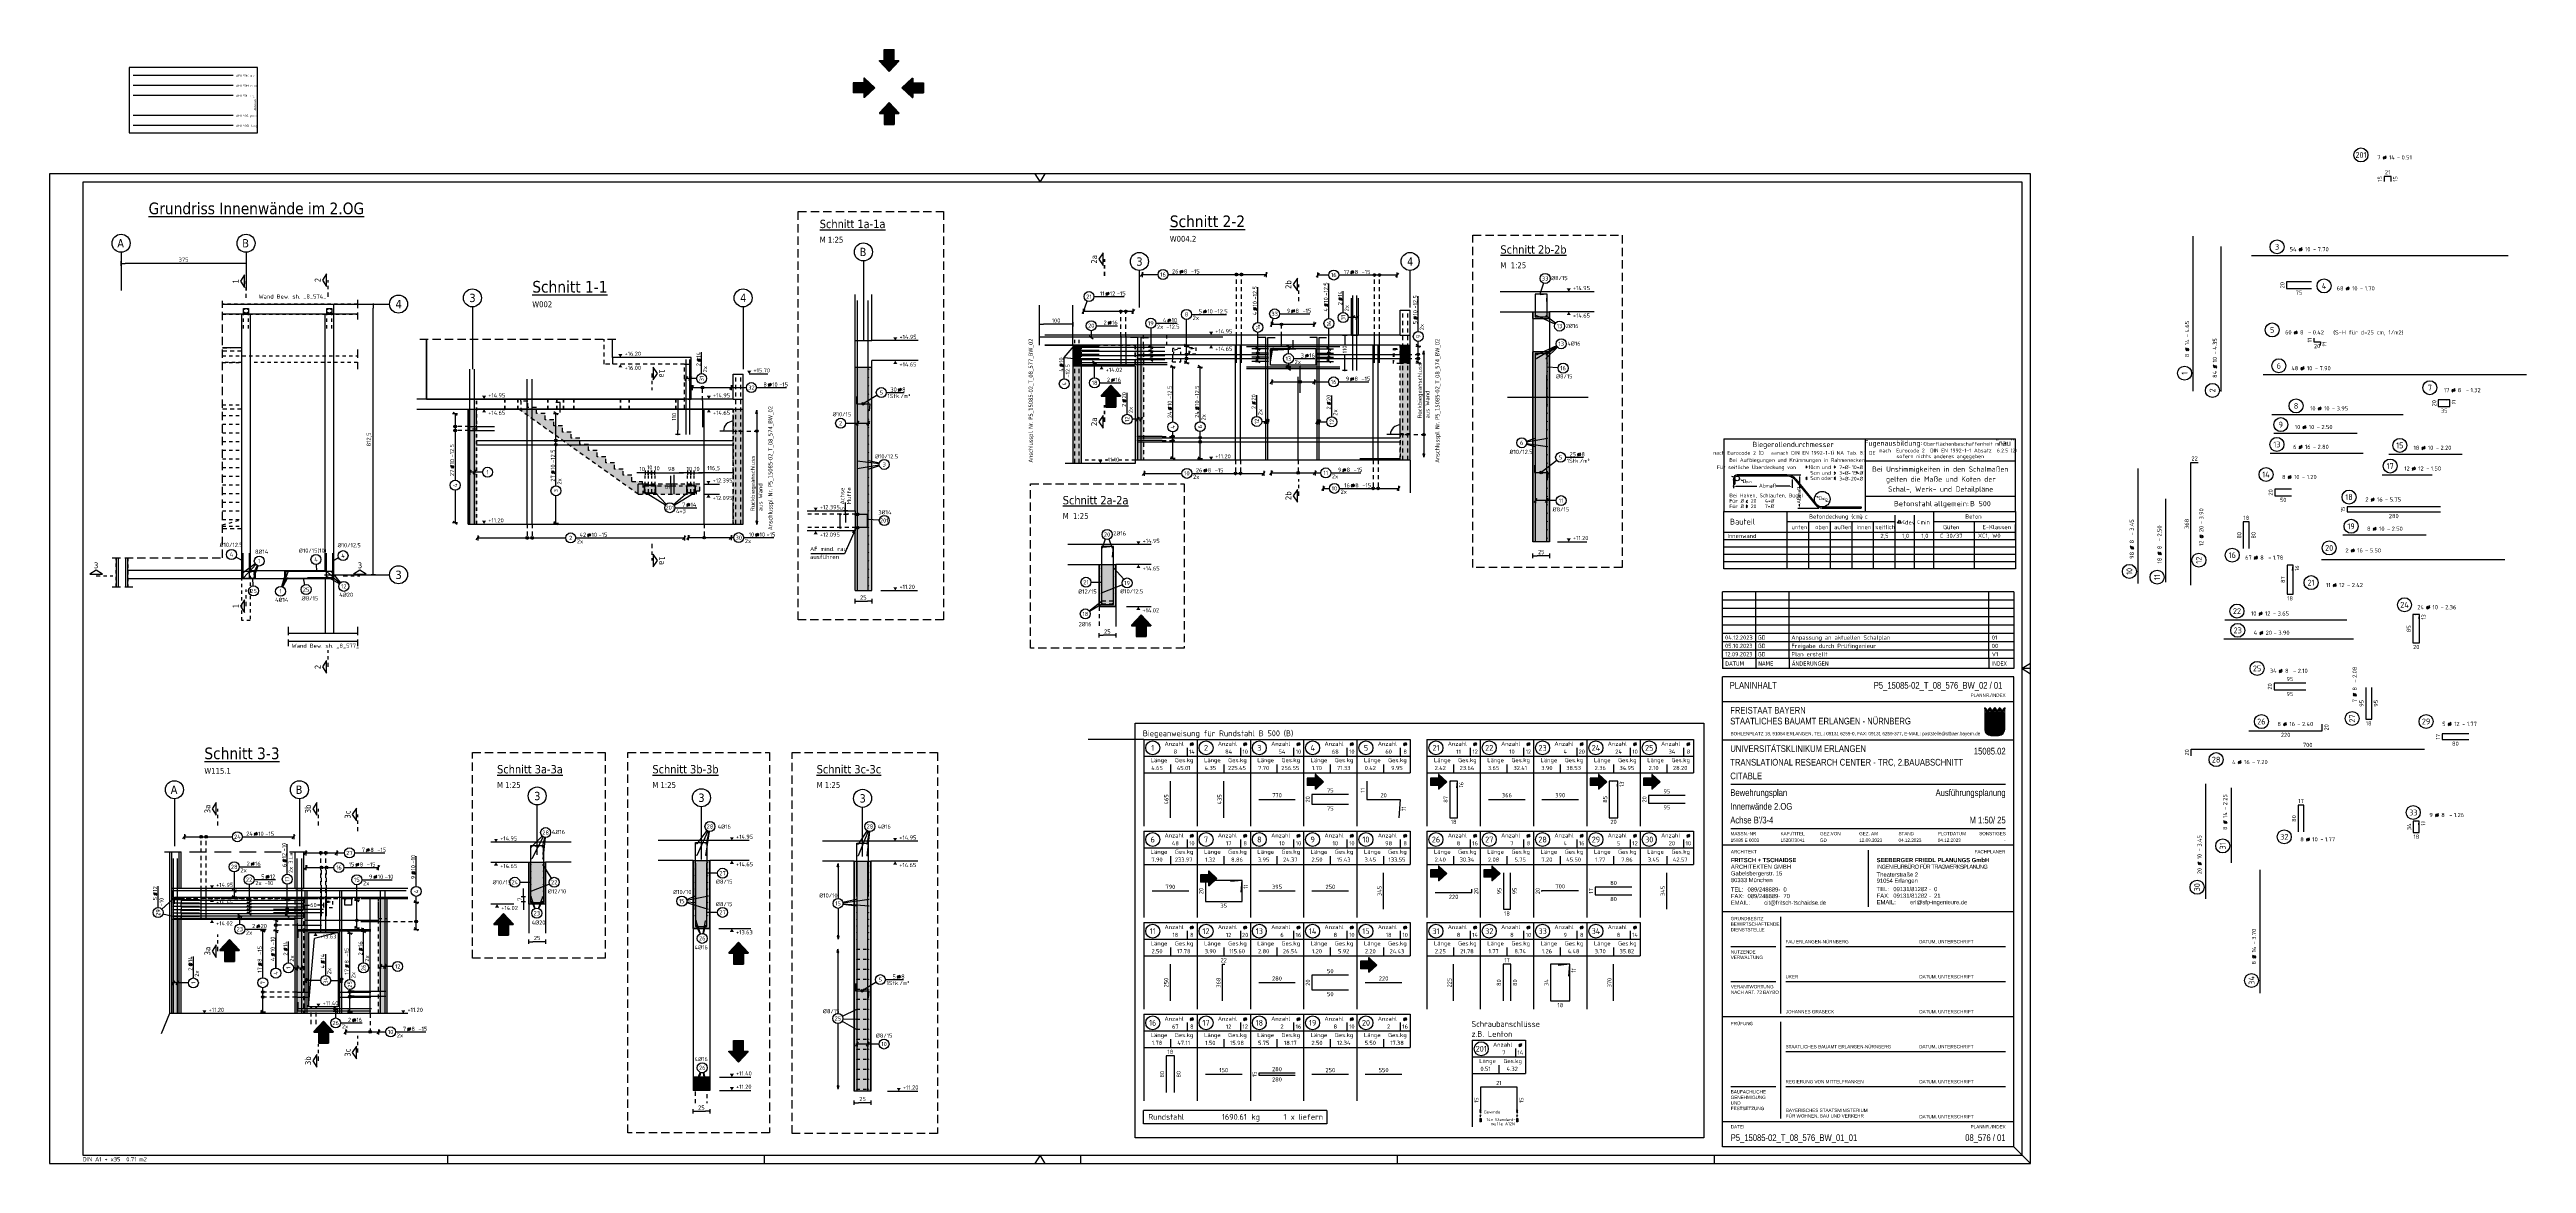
# Model space of a CAD drawing. Extents: x 0 to 74.3, y 0 to 33.4.
import ezdxf
from ezdxf.enums import TextEntityAlignment as Align

# ---------------------------------------------------------------- set-up
doc = ezdxf.new("R2010")
doc.units = 0
doc.header["$LTSCALE"] = 0.5
for name, pattern in [('AUSGEZOGEN', [1000.01, 1000, 0.01]), ('DASHDOT2', [0.5, 0.25, -0.125, 0, -0.125]), ('DASHDOTSMALL', [1.05, 0.5, -0.25, 0.05, -0.25]), ('DASHED', [0.75, 0.5, -0.25]), ('DASHEDX2', [1.5, 1, -0.5]), ('DOT', [0.175, 0.05, -0.125]), ('HIDDEN', [0.375, 0.25, -0.125]), ('HIDDEN2', [0.187, 0.125, -0.062]), ('PUNKT', [0.175, 0.05, -0.125]), ('STRICHLINIE', [0.75, 0.5, -0.25]), ('STRICHPUNKT2', [0.55, 0.25, -0.125, 0.05, -0.125]), ('VERDECKT', [0.375, 0.25, -0.125])]:
    doc.linetypes.add(name, pattern=pattern)
for name, color, linetype in [('40 A Plankopf Text F+T', 7, 'Continuous'), ('ACHSEN', 7, 'Continuous'), ('AFU', 7, 'Continuous'), ('BET-ANS', 7, 'Continuous'), ('BETON', 7, 'Continuous'), ('Brüstung DG', 7, 'Continuous'), ('DETAIL', 7, 'Continuous'), ('DG', 7, 'Continuous'), ('DRUEBER', 7, 'Continuous'), ('grau_hell', 7, 'Continuous'), ('grau_mittel', 7, 'Continuous'), ('HBT', 7, 'Continuous'), ('HILFE', 7, 'Continuous'), ('index', 7, 'Continuous'), ('koten', 7, 'Continuous'), ('LENTON', 7, 'Continuous'), ('MASSE', 7, 'Continuous'), ('OBJEKT', 7, 'Continuous'), ('RAHMEN', 7, 'Continuous'), ('RND', 7, 'Continuous'), ('RND-1', 7, 'Continuous'), ('RND_BILD', 7, 'Continuous'), ('SCHATTEN', 15, 'Continuous'), ('SCHNITTE', 7, 'Continuous'), ('SFP_Achsen', 7, 'Continuous'), ('STAHL', 7, 'Continuous'), ('STEMPEL', 7, 'Continuous'), ('TEXT', 7, 'Continuous'), ('VERDECKT', 7, 'Continuous'), ('WBZ', 7, 'Continuous')]:
    doc.layers.add(name, color=color, linetype=linetype)
doc.layers.add('NOPLOT', color=7, linetype='Continuous', plot=False)
doc.styles.add('ERSTELLTER_STIL_3', font='arial.ttf')
doc.styles.add('ERSTELLTER_STIL_4', font='arialbd.ttf')
doc.styles.add('helv', font='tahoma.ttf')
doc.styles.add('plankopf_ArialN', font='ARIALN.TTF')
doc.styles.add('txt', font='isocp.shx')
doc.linetypes.add('ABBRUCH', pattern='A,0.15,-0.15,["x",Standard,S=0.07,R=0,X=-0.1,Y=-0.0238],-0.005', length=0.305)
doc.linetypes.add('AFU_50K', pattern='A,0.15,["/",Standard,S=0.2,R=0,X=-0.01,Y=-0.1],0.07,["/",Standard,S=0.2,R=0,X=-0.01,Y=-0.1],0.15', length=0.37)
doc.linetypes.add('AFU_50L', pattern='A,0.75,["/",Standard,S=0.2,R=0,X=-0.01,Y=-0.1],0.07,["/",Standard,S=0.2,R=0,X=-0.01,Y=-0.1],0.75', length=1.57)
doc.linetypes.add('AFU_50M', pattern='A,0.45,["/",Standard,S=0.2,R=0,X=-0.01,Y=-0.1],0.07,["/",Standard,S=0.2,R=0,X=-0.01,Y=-0.1],0.45', length=0.97)
doc.linetypes.add('AFU_50S', pattern='A,0,-0.15,["/",Standard,S=0.2,R=0,X=-0.01,Y=-0.1],0,-0.07,["/",Standard,S=0.2,R=0,X=-0.01,Y=-0.1],-0.15', length=0.37)
doc.linetypes.add('AFU_50SL', pattern='A,0,-0.75,["/",Standard,S=0.2,R=0,X=-0.01,Y=-0.1],0,-0.07,["/",Standard,S=0.2,R=0,X=-0.01,Y=-0.1],-0.75', length=1.57)
doc.dimstyles.new('DOT_I', dxfattribs={"dimscale": 0.5, "dimtxt": 0.25, "dimasz": 0.25, "dimexe": 0.1, "dimexo": 0.3, "dimgap": 0.1, "dimtad": 1, "dimdec": 3, "dimzin": 3, "dimtxsty": 'txt', "dimblk": 'DOT', "dimblk1": 'DOT', "dimblk2": 'DOT', "dimsah": 1, "dimcen": 0.1, "dimse1": 1, "dimse2": 1, "dimazin": 0, "dimtfac": 1, "dimtdec": 4, "dimtix": 1, "dimtmove": 2, "dimatfit": 3, "dimfxl": 0, "dimtvp": 1, "dimtolj": 1, "dimtzin": 0, "dimarcsym": 0})
pattern_1 = [(0, (-322.07857, -163.97815), (8e-17, 0.254), [])]

# ---------------------------------------------------------------- blocks, each defined once
blk = doc.blocks.new('Bundeslandwappen')
at = {"lineweight": 9, "true_color": 0xffffff}
for points in [[(-5.8, 16.5), (-6, 16.5), (-6, 16.3), (-5.8, 16.3)], [(-5.1, 15.7), (-5.3, 15.7), (-5.3, 15.5), (-5.1, 15.5)], [(-3.5, 15.7), (-3.7, 15.7), (-3.7, 15.5), (-3.5, 15.5)], [(-2.8, 16.5), (-3, 16.5), (-3, 16.3), (-2.8, 16.3)], [(-2.2, 15.7), (-2.4, 15.7), (-2.4, 15.5), (-2.2, 15.5)], [(-0.6, 15.7), (-0.8, 15.7), (-0.8, 15.5), (-0.6, 15.5)], [(0.1, 16.5), (-0.1, 16.5), (-0.1, 16.3), (0.1, 16.3)], [(0.8, 15.7), (0.6, 15.7), (0.6, 15.5), (0.8, 15.5)], [(2.4, 15.7), (2.2, 15.7), (2.2, 15.5), (2.4, 15.5)], [(3, 16.5), (2.8, 16.5), (2.8, 16.3), (3, 16.3)], [(3.7, 15.7), (3.5, 15.7), (3.5, 15.5), (3.7, 15.5)], [(5.3, 15.7), (5.1, 15.7), (5.1, 15.5), (5.3, 15.5)], [(6, 16.5), (5.8, 16.5), (5.8, 16.3), (6, 16.3)]]:
    blk.add_hatch(color=7, dxfattribs=at).paths.add_polyline_path(points)
at = {"true_color": 0xffffff}
for points in [[(-5.3, 12.6), (-5.7, 12.6), (-5.7, 12.2), (-5.1, 12)], [(-3.6, 8.4), (-5.7, 9.2), (-5.7, 6.2), (-2.1, 4.9)], [(-5.7, 6.1), (-5.7, 3.7, 0.041392), (-5.7, 3.1), (-4.2, 2.6)], [(-1.4, 10.7), (-5.1, 12), (-3.6, 8.4), (0.1, 7.1)], [(-0.6, 1.3), (-4.2, 2.6), (-3.3, 0.4, 0.073774), (-2.3, 0.3), (-0.1, 0.3)], [(0.9, 12.6), (-2.2, 12.6), (-1.4, 10.7), (2.2, 9.4)], [(1.6, 3.6), (-2.1, 4.9), (-0.6, 1.3), (2.4, 0.3, 0.043654), (2.9, 0.4)], [(3.7, 5.8), (0.1, 7.1), (1.6, 3.6), (5.2, 2.3)], [(4, 12.6), (1.7, 12.6), (4.4, 11.6)], [(5.7, 8.1), (2.2, 9.4), (3.7, 5.8), (5.7, 5.1)], [(5.7, 11.2), (4.4, 11.6), (5.7, 8.5)]]:
    blk.add_hatch(color=7, dxfattribs=at).paths.add_polyline_path(points)
at = {"lineweight": 9}
h = blk.add_hatch(dxfattribs=at)
h.set_pattern_fill('ANSI31', color=256, scale=0.08, angle=315, style=0)
h.set_pattern_definition(pattern_1)
h.paths.add_polyline_path([(-5.1, 12), (-5.7, 12.2), (-5.7, 9.2), (-3.6, 8.4)])
h = blk.add_hatch(dxfattribs=at)
h.set_pattern_fill('ANSI31', color=256, scale=0.08, angle=315, style=0)
h.set_pattern_definition(pattern_1)
h.paths.add_polyline_path([(-2.1, 4.9), (-5.7, 6.2), (-5.7, 6.1), (-4.2, 2.6), (-0.6, 1.3)])
h = blk.add_hatch(dxfattribs=at)
h.set_pattern_fill('ANSI31', color=256, scale=0.08, angle=315, style=0)
h.set_pattern_definition(pattern_1)
h.paths.add_polyline_path([(-4.2, 2.6), (-5.7, 3.1, 0.285055), (-3.3, 0.4)])
h = blk.add_hatch(dxfattribs=at)
h.set_pattern_fill('ANSI31', color=256, scale=0.08, angle=315, style=0)
h.set_pattern_definition(pattern_1)
h.paths.add_polyline_path([(-2.2, 12.6), (-5.3, 12.6), (-5.1, 12), (-1.4, 10.7)])
h = blk.add_hatch(dxfattribs=at)
h.set_pattern_fill('ANSI31', color=256, scale=0.08, angle=315, style=0)
h.set_pattern_definition(pattern_1)
h.paths.add_polyline_path([(0.1, 7.1), (-3.6, 8.4), (-2.1, 4.9), (1.6, 3.6)])
h = blk.add_hatch(dxfattribs=at)
h.set_pattern_fill('ANSI31', color=256, scale=0.08, angle=315, style=0)
h.set_pattern_definition(pattern_1)
h.paths.add_polyline_path([(2.2, 9.4), (-1.4, 10.7), (0.1, 7.1), (3.7, 5.8)])
h = blk.add_hatch(dxfattribs=at)
h.set_pattern_fill('ANSI31', color=256, scale=0.08, angle=315, style=0)
h.set_pattern_definition(pattern_1)
h.paths.add_polyline_path([(-0.6, 1.3), (-0.1, 0.3), (2.3, 0.3, 0.004354), (2.4, 0.3)])
h = blk.add_hatch(dxfattribs=at)
h.set_pattern_fill('ANSI31', color=256, scale=0.08, angle=315, style=0)
h.set_pattern_definition(pattern_1)
h.paths.add_polyline_path([(4.4, 11.6), (1.7, 12.6), (0.9, 12.6), (2.2, 9.4), (5.7, 8.1), (5.7, 8.5)])
h = blk.add_hatch(dxfattribs=at)
h.set_pattern_fill('ANSI31', color=256, scale=0.08, angle=315, style=0)
h.set_pattern_definition(pattern_1)
h.paths.add_polyline_path([(5.3, 2.1), (5.2, 2.3), (1.6, 3.6), (2.9, 0.4, 0.22704)])
h = blk.add_hatch(dxfattribs=at)
h.set_pattern_fill('ANSI31', color=256, scale=0.08, angle=315, style=0)
h.set_pattern_definition(pattern_1)
h.paths.add_polyline_path([(5.7, 5.1), (3.7, 5.8), (5.2, 2.3), (5.4, 2.2, 0.111178), (5.7, 3.7)])
h = blk.add_hatch(dxfattribs=at)
h.set_pattern_fill('ANSI31', color=256, scale=0.08, angle=315, style=0)
h.set_pattern_definition(pattern_1)
h.paths.add_polyline_path([(5.7, 12.6), (4, 12.6), (4.4, 11.6), (5.7, 11.2)])
for p, q in [((-6, 16.1), (-6, 3.7)), ((-5.6, 16.6), (-5.6, 16.7)), ((-5.6, 15), (-5.6, 15.2)), ((-5.3, 15.2), (-5.3, 15)), ((-3.5, 15.2), (-3.5, 15)), ((-3.2, 16.6), (-3.2, 16.7)), ((-3.2, 15), (-3.2, 15.2)), ((-2.9, 15.6), (-2.9, 14.5)), ((-2.7, 16.6), (-2.7, 16.7)), ((-2.7, 15), (-2.7, 15.2)), ((-2.4, 15.2), (-2.4, 15)), ((-0.5, 15.2), (-0.5, 15)), ((-0.3, 16.6), (-0.2, 16.7)), ((-0.2, 15), (-0.2, 15.2)), ((0, 15.6), (0, 14.5)), ((0.3, 16.6), (0.2, 16.7)), ((0.2, 15), (0.2, 15.2)), ((0.5, 15.2), (0.5, 15)), ((2.4, 15.2), (2.4, 15)), ((2.7, 16.6), (2.7, 16.7)), ((2.7, 15), (2.7, 15.2)), ((2.9, 15.6), (2.9, 14.5)), ((3.2, 16.6), (3.2, 16.7)), ((3.2, 15), (3.2, 15.2)), ((3.5, 15.2), (3.5, 15)), ((5.3, 15.2), (5.3, 15)), ((5.6, 16.6), (5.6, 16.7)), ((5.6, 15), (5.6, 15.2)), ((6, 3.7), (6, 16.1)), ((-6, 13.3), (6, 13.3)), ((-6, 12.9), (6, 12.9)), ((-5.7, 12.6), (-5.7, 3.7)), ((-5.7, 12.6), (5.7, 12.6)), ((-5.7, 12.2), (5.7, 8.1)), ((-5.7, 9.2), (5.7, 5.1)), ((-5.7, 6.2), (5.4, 2.2)), ((-5.7, 6.1), (-3.3, 0.4)), ((-5.7, 3.1), (2.4, 0.3)), ((-4.7, 14.5), (-5.3, 14.5)), ((-5.3, 12.6), (-0.1, 0.3)), ((-4.1, 14.5), (-3.5, 14.5)), ((-3.4, 13.9), (-2.9, 14.2)), ((-2.9, 13.6), (-3.4, 13.9)), ((-2.9, 14.2), (-2.5, 13.9)), ((-2.5, 13.9), (-2.9, 13.6)), ((-1.7, 14.5), (-2.3, 14.5)), ((-2.3, 0.3), (2.3, 0.3)), ((-2.3, 0), (2.3, 0)), ((-2.2, 12.6), (2.9, 0.4)), ((-1.2, 14.5), (-0.6, 14.5)), ((0, 14.2), (-0.4, 13.9)), ((-0.4, 13.9), (0, 13.6)), ((0.4, 13.9), (0, 14.2)), ((0, 13.6), (0.4, 13.9)), ((1.2, 14.5), (0.6, 14.5)), ((0.9, 12.6), (5.3, 2.1)), ((1.7, 14.5), (2.3, 14.5)), ((1.7, 12.6), (5.7, 11.2)), ((2.9, 14.2), (2.5, 13.9)), ((2.5, 13.9), (2.9, 13.6)), ((3.4, 13.9), (2.9, 14.2)), ((2.9, 13.6), (3.4, 13.9)), ((4.1, 14.5), (3.5, 14.5)), ((4, 12.6), (5.7, 8.5)), ((4.7, 14.5), (5.3, 14.5)), ((5.7, 3.7), (5.7, 12.6))]:
    blk.add_line(p, q, dxfattribs=at)
for points in [[(-5.8, 16.3), (-6, 16.3), (-6, 16.5), (-5.8, 16.5)], [(-5.1, 15.5), (-5.3, 15.5), (-5.3, 15.7), (-5.1, 15.7)], [(-3.7, 15.5), (-3.5, 15.5), (-3.5, 15.7), (-3.7, 15.7)], [(-2.8, 16.3), (-3, 16.3), (-3, 16.5), (-2.8, 16.5)], [(-2.2, 15.5), (-2.4, 15.5), (-2.4, 15.7), (-2.2, 15.7)], [(-0.8, 15.5), (-0.6, 15.5), (-0.6, 15.7), (-0.8, 15.7)], [(0.1, 16.3), (-0.1, 16.3), (-0.1, 16.5), (0.1, 16.5)], [(0.8, 15.5), (0.6, 15.5), (0.6, 15.7), (0.8, 15.7)], [(2.2, 15.5), (2.4, 15.5), (2.4, 15.7), (2.2, 15.7)], [(3, 16.3), (2.8, 16.3), (2.8, 16.5), (3, 16.5)], [(3.7, 15.5), (3.5, 15.5), (3.5, 15.7), (3.7, 15.7)], [(5.1, 15.5), (5.3, 15.5), (5.3, 15.7), (5.1, 15.7)], [(5.8, 16.3), (6, 16.3), (6, 16.5), (5.8, 16.5)], [(-4.1, 13.7), (-4.8, 13.7), (-4.8, 14.1), (-4.1, 14.1)], [(-1.8, 13.7), (-1, 13.7), (-1, 14.1), (-1.8, 14.1)], [(1.8, 13.7), (1, 13.7), (1, 14.1), (1.8, 14.1)], [(4.1, 13.7), (4.8, 13.7), (4.8, 14.1), (4.1, 14.1)]]:
    blk.add_lwpolyline(points, close=True, dxfattribs=at)
for centre in [(-5.3, 13.9), (-3.7, 13.9), (-2.2, 13.9), (-0.7, 13.9), (0.7, 13.9), (2.2, 13.9), (3.7, 13.9), (5.3, 13.9)]:
    blk.add_circle(centre, 0.123, dxfattribs=at)
for centre, radius, start, end in [((-5.9, 16.5), 0.362, 44.6681, 253.1183), ((-5.7, 16.7), 0.05, 6.6615, 44.6681), ((-5.6, 16.6), 0.05, 186.6615, 265.6209), ((-5.6, 16.3), 0.281, 346.0232, 85.6209), ((-5.4, 16), 0.179, 74.7883, 15.1356), ((-5.5, 15.2), 0.157, 3.2756, 179.5521), ((-5.2, 15), 0.453, 182.8328, 261.3043), ((-5.4, 16.2), 0.05, 254.7883, 346.0232), ((-5.2, 16), 0.05, 93.0633, 195.1356), ((-5.3, 15.2), 0.191, 249.6358, 3.0857), ((-5.2, 15.9), 0.224, 350.9542, 93.0633), ((-5, 15.2), 0.05, 82.9467, 183.0857), ((-5, 15.5), 0.249, 262.9467, 77.8855), ((-4.9, 15.8), 0.05, 170.9542, 257.8855), ((-4.6, 14.9), 0.224, 71.4, 0), ((-4.4, 15.2), 0.208, 317.0775, 222.9225), ((-4.2, 14.9), 0.224, 180, 108.6), ((-3.8, 15.5), 0.249, 102.1145, 277.0533), ((-3.9, 15.8), 0.05, 282.1145, 9.0458), ((-3.6, 15.9), 0.224, 86.9367, 189.0458), ((-3.8, 15.2), 0.05, 356.9143, 97.0533), ((-3.5, 15.2), 0.191, 176.9143, 290.3642), ((-3.4, 16), 0.179, 164.8644, 105.2117), ((-3.6, 16), 0.05, 344.8644, 86.9367), ((-3.2, 16.3), 0.281, 94.3791, 193.9768), ((-3.4, 16.2), 0.05, 193.9768, 285.2117), ((-3.3, 15.2), 0.157, 0.4479, 176.7244), ((-3.6, 15), 0.453, 278.6957, 357.1672), ((-2.9, 16.6), 0.264, 24.0166, 155.3409), ((-3.1, 16.7), 0.05, 155.2288, 173.3385), ((-3.2, 16.6), 0.05, 274.3791, 353.3385), ((-2.7, 16.7), 0.05, 6.6615, 24.0166), ((-2.6, 16.6), 0.05, 186.6615, 265.6209), ((-2.5, 16), 0.179, 74.7883, 15.1356), ((-2.6, 15.2), 0.157, 3.2756, 179.5521), ((-2.3, 15), 0.453, 182.8328, 261.3043), ((-2.7, 16.3), 0.281, 346.0232, 85.6209), ((-2.4, 16.2), 0.05, 254.7883, 346.0232), ((-2.3, 15.2), 0.191, 249.6358, 3.0857), ((-2.3, 15.9), 0.224, 350.9542, 93.0633), ((-2.3, 16), 0.05, 93.0633, 195.1356), ((-2.1, 15.5), 0.249, 262.9467, 77.8855), ((-2.1, 15.2), 0.05, 82.9467, 183.0857), ((-2, 15.8), 0.05, 170.9542, 257.8855), ((-1.7, 14.9), 0.224, 71.4, 0), ((-1.5, 15.2), 0.208, 317.0775, 222.9225), ((-1.2, 14.9), 0.224, 180, 108.6), ((-0.9, 15.5), 0.249, 102.1145, 277.0533), ((-0.7, 15.9), 0.224, 86.9367, 189.0458), ((-0.9, 15.8), 0.05, 282.1145, 9.0458), ((-0.8, 15.2), 0.05, 356.9143, 97.0533), ((-0.6, 15.2), 0.191, 176.9143, 290.3642), ((-0.7, 16), 0.05, 344.8644, 86.9367), ((-0.3, 16.3), 0.281, 94.3791, 193.9768), ((-0.4, 16), 0.179, 164.8644, 105.2117), ((-0.5, 16.2), 0.05, 193.9768, 285.2117), ((-0.7, 15), 0.453, 278.6957, 357.1672), ((-0.4, 15.2), 0.157, 0.4479, 176.7244), ((-0.3, 16.6), 0.05, 274.3791, 353.3385), ((0, 16.6), 0.264, 24.0166, 155.3409), ((-0.2, 16.7), 0.05, 155.2288, 173.3385), ((0.2, 16.7), 0.05, 6.6615, 24.0166), ((0.4, 15.2), 0.157, 3.2756, 179.5521), ((0.7, 15), 0.453, 182.8328, 261.3043), ((0.3, 16.6), 0.05, 186.6615, 265.6209), ((0.3, 16.3), 0.281, 346.0232, 85.6209), ((0.4, 16), 0.179, 74.7883, 15.1356), ((0.5, 16.2), 0.05, 254.7883, 346.0232), ((0.6, 15.2), 0.191, 249.6358, 3.0857), ((0.7, 16), 0.05, 93.0633, 195.1356), ((0.7, 15.9), 0.224, 350.9542, 93.0633), ((0.8, 15.2), 0.05, 82.9467, 183.0857), ((0.9, 15.5), 0.249, 262.9467, 77.8855), ((0.9, 15.8), 0.05, 170.9542, 257.8855), ((1.2, 14.9), 0.224, 71.4, 0), ((1.5, 15.2), 0.208, 317.0775, 222.9225), ((1.7, 14.9), 0.224, 180, 108.6), ((2.1, 15.5), 0.249, 102.1145, 277.0533), ((2.3, 15.9), 0.224, 86.9367, 189.0458), ((2, 15.8), 0.05, 282.1145, 9.0458), ((2.1, 15.2), 0.05, 356.9143, 97.0533), ((2.3, 15.2), 0.191, 176.9143, 290.3642), ((2.5, 16), 0.179, 164.8644, 105.2117), ((2.3, 16), 0.05, 344.8644, 86.9367), ((2.3, 15), 0.453, 278.6957, 357.1672), ((2.7, 16.3), 0.281, 94.3791, 193.9768), ((2.4, 16.2), 0.05, 193.9768, 285.2117), ((2.6, 15.2), 0.157, 0.4479, 176.7244), ((2.6, 16.6), 0.05, 274.3791, 353.3385), ((2.9, 16.6), 0.264, 24.0166, 155.3409), ((2.7, 16.7), 0.05, 155.2288, 173.3385), ((3.1, 16.7), 0.05, 6.6615, 24.0166), ((3.2, 16.6), 0.05, 186.6615, 265.6209), ((3.2, 16.3), 0.281, 346.0232, 85.6209), ((3.4, 16), 0.179, 74.7883, 15.1356), ((3.3, 15.2), 0.157, 3.2756, 179.5521), ((3.6, 15), 0.453, 182.8328, 261.3043), ((3.4, 16.2), 0.05, 254.7883, 346.0232), ((3.6, 16), 0.05, 93.0633, 195.1356), ((3.5, 15.2), 0.191, 249.6358, 3.0857), ((3.6, 15.9), 0.224, 350.9542, 93.0633), ((3.8, 15.2), 0.05, 82.9467, 183.0857), ((3.8, 15.5), 0.249, 262.9467, 77.8855), ((3.9, 15.8), 0.05, 170.9542, 257.8855), ((4.2, 14.9), 0.224, 71.4, 0), ((4.4, 15.2), 0.208, 317.0775, 222.9225), ((4.6, 14.9), 0.224, 180, 108.6), ((5, 15.5), 0.249, 102.1145, 277.0533), ((4.9, 15.8), 0.05, 282.1145, 9.0458), ((5.2, 15.9), 0.224, 86.9367, 189.0458), ((5, 15.2), 0.05, 356.9143, 97.0533), ((5.3, 15.2), 0.191, 176.9143, 290.3642), ((5.4, 16), 0.179, 164.8644, 105.2117), ((5.2, 16), 0.05, 344.8644, 86.9367), ((5.6, 16.3), 0.281, 94.3791, 193.9768), ((5.4, 16.2), 0.05, 193.9768, 285.2117), ((5.5, 15.2), 0.157, 0.4479, 176.7244), ((5.2, 15), 0.453, 278.6957, 357.1672), ((5.9, 16.5), 0.362, 286.8817, 135.3319), ((5.7, 16.7), 0.05, 135.3319, 173.3385), ((5.6, 16.6), 0.05, 274.3791, 353.3385), ((-2.3, 3.7), 3.7, 180, 270), ((-2.3, 3.7), 3.4, 180, 270), ((-4.7, 14.9), 0.312, 275.9649, 353.9773), ((-4.1, 14.9), 0.312, 186.0227, 264.0351), ((-1.8, 14.9), 0.312, 275.9649, 353.9773), ((-1.2, 14.9), 0.312, 186.0227, 264.0351), ((1.2, 14.9), 0.312, 275.9649, 353.9773), ((1.8, 14.9), 0.312, 186.0227, 264.0351), ((2.3, 3.7), 3.7, 270, 0), ((2.3, 3.7), 3.4, 270, 0), ((4.1, 14.9), 0.312, 275.9649, 353.9773), ((4.7, 14.9), 0.312, 186.0227, 264.0351)]:
    blk.add_arc(centre, radius, start, end, dxfattribs=at)
blk = doc.blocks.new('Plankopf_PU')
for p, q in [((-18.5, 25.4), (-18.5, 27.7)), ((-1, 27.7), (-18.5, 27.7)), ((-1, 27.7), (-18.5, 27.7)), ((-1, 25.4), (-1, 27.7)), ((-1, 25.4), (-18.5, 25.4)), ((-1, 25.4), (-18.5, 25.4)), ((-18.5, 19.1), (-18.5, 25.4)), ((-1, 19.1), (-1, 25.4)), ((-1.5, 22.75), (-18, 22.75)), ((-18, 20.1), (-1.5, 20.1)), ((-18.5, 15.1), (-18.5, 19.1)), ((-1, 19.1), (-18.5, 19.1)), ((-9.75, 18.8), (-9.75, 15.4)), ((-1, 15.1), (-1, 19.1)), ((-1, 15.1), (-18.5, 15.1)), ((-1, 15.1), (-18.5, 15.1)), ((-18.5, 8.8), (-18.5, 15.1)), ((-1, 8.8), (-1, 15.1)), ((-15, 9), (-15, 14.8)), ((-15.3, 13), (-18, 13)), ((-1.5, 13), (-14.7, 13)), ((-15.3, 10.9), (-18, 10.9)), ((-1.5, 10.9), (-14.7, 10.9)), ((-18.5, 2.5), (-18.5, 8.8)), ((-1, 8.8), (-18.5, 8.8)), ((-15, 2.7), (-15, 8.5)), ((-1, 2.5), (-1, 8.8)), ((-1.5, 6.7), (-14.7, 6.7)), ((-15.3, 4.6), (-18, 4.6)), ((-1.5, 4.6), (-14.7, 4.6)), ((-1, 2.5), (-18.5, 2.5)), ((-18.5, 1), (-18.5, 2.5)), ((-1, 2.5), (-18.5, 2.5)), ((-1, 1), (-1, 2.5)), ((-1, 1), (-18.5, 1))]:
    blk.add_line(p, q)
at = {"xscale": 0.1, "yscale": 0.1, "zscale": 0.1}
blk.add_blockref('Bundeslandwappen', (-2.15, 25.67), dxfattribs=at)
at = {"linetype": 'AUSGEZOGEN', "lineweight": 35, "style": 'plankopf_ArialN'}
blk.add_text('STAATLICHES BAUAMT ERLANGEN - NÜRNBERG', height=0.4, dxfattribs=at).set_placement((-18.03, 26.55), align=Align.MIDDLE_LEFT)
for s, height, p in [('FREISTAAT BAYERN', 0.4, (-18.03, 27.4)), ('PRÜFUNG', 0.2, (-18.01, 8.5))]:
    blk.add_text(s, height=height, dxfattribs=at).set_placement(p, align=Align.TOP_LEFT)
at = {"style": 'plankopf_ArialN'}
for s, p in [('BOHLENPLATZ 18, 91054 ERLANGEN, TEL.: 09131 6259-0, FAX: 09131 6259-377, E-MAIL: poststelle@stbaer.bayern.de', (-18.01, 25.7)), ('MASSN.-NR', (-18.01, 19.7)), ('KAP./TITEL', (-15.01, 19.7)), ('GEZ.VON', (-12.64, 19.7)), ('GEZ. AM', (-10.29, 19.7)), ('STAND', (-7.93, 19.7)), ('PLOTDATUM', (-5.57, 19.7)), ('FAU ERLANGEN-NÜRNBERG', (-14.71, 13.21)), ('DATUM, UNTERSCHRIFT', (-6.69, 13.21)), ('UKER', (-14.71, 11.11)), ('DATUM, UNTERSCHRIFT', (-6.68, 11.11)), ('JOHANNES GRASECK', (-14.7, 9.01)), ('DATUM, UNTERSCHRIFT', (-6.68, 9.01)), ('STAATLICHES BAUAMT ERLANGEN-NÜRNBERG', (-14.71, 6.91)), ('DATUM, UNTERSCHRIFT', (-6.69, 6.91)), ('REGIERUNG VON MITTELFRANKEN', (-14.71, 4.81)), ('DATUM, UNTERSCHRIFT', (-6.68, 4.81)), ('DATEI', (-18, 2.1)), ('DATUM, UNTERSCHRIFT', (-6.68, 2.71))]:
    blk.add_text(s, height=0.2, dxfattribs=at).set_placement(p)
for s, p in [('SONSTIGES', (-1.49, 19.7)), ('PLANNR./INDEX', (-1.5, 2.1))]:
    blk.add_text(s, height=0.2, dxfattribs=at).set_placement(p, align=Align.RIGHT)
at = {"linetype": 'AUSGEZOGEN', "lineweight": 35, "style": 'plankopf_ArialN'}
blk.add_text('ARCHITEKT', height=0.2, dxfattribs=at).set_placement((-17.99, 18.61))
blk.add_text('FACHPLANER', height=0.2, dxfattribs=at).set_placement((-1.52, 18.61), align=Align.RIGHT)
at = {"insert": (-5.57, 19.3), "char_height": 0.2, "attachment_point": 7, "style": 'plankopf_ArialN'}
blk.add_mtext('04.12.2023', dxfattribs=at)
at = {"char_height": 0.2, "attachment_point": 1, "style": 'plankopf_ArialN'}
for s, insert, width in [('GRUNDBESITZ\\PBEWIRTSCHAFTENDE DIENSTSTELLE', (-18, 14.8), 2.5), ('NUTZENDE^JVERWALTUNG', (-18, 12.8), 2.6984), ('VERANTWORTUNG  NACH ART. 73 BAYBO', (-17.99, 10.71), 2.6877), ('BAUFACHLICHE GENEHMIGUNG UND FESTSETZUNG', (-18, 4.4), 2.2311), ('BAYERISCHES STAATSMINISTERIUM ^JFÜR WOHNEN, BAU UND VERKEHR', (-14.69, 3.29), 9.2941)]:
    blk.add_mtext(s, dxfattribs=dict(at, insert=insert, width=width))
at = {"style": 'plankopf_ArialN'}
for tag, p in [('PROJEKTBEZEICHNUNGZ1', (-18.03, 24.58)), ('PROJEKTBEZEICHNUNGZ2', (-18.03, 23.76)), ('PROJEKTBEZEICHNUNGZ3', (-18.03, 22.94))]:
    blk.add_attdef(tag, text='', height=0.4, dxfattribs=at).set_placement(p, align=Align.BOTTOM_LEFT)
for tag, p in [('GEB.-NR', (-1.5, 24.95)), ('0.000X', (-1.51, 1.75))]:
    blk.add_attdef(tag, text='', height=0.4, dxfattribs=at).set_placement(p, align=Align.TOP_RIGHT)
for tag, p, height in [('PLANINHALTZ1', (-18.03, 22.06), 0.4), ('PLANINHALTZ2', (-18.03, 21.23), 0.4), ('PLANINHALTZ3', (-18.03, 20.41), 0.4), ('MASSN.-NR', (-18.01, 19.3), 0.2), ('KAPITEL/TITEL', (-15.01, 19.3), 0.2), ('GEZ_VON', (-12.64, 19.3), 0.2), ('GEZ_AM', (-10.29, 19.3), 0.2), ('STAND', (-7.93, 19.3), 0.2)]:
    blk.add_attdef(tag, p, '', height=height, dxfattribs=at)
for tag, height, p in [('PLANUNGSPHASE', 0.4, (-1.5, 22.06)), ('PROJEKTKATEGORIE', 0.4, (-1.5, 21.23)), ('MAßSTAB', 0.4, (-1.5, 20.41)), ('SONSTIGES', 0.2, (-1.5, 19.3))]:
    blk.add_attdef(tag, text='', height=height, dxfattribs=at).set_placement(p, align=Align.RIGHT)
at = {"layer": '40 A Plankopf Text F+T', "color": 7, "linetype": 'Continuous', "lineweight": 13, "char_height": 0.25, "attachment_point": 7}
for s, insert, style in [('\\A1;ARCHITEKTEN GMBH', (-17.99, 17.68), 'ERSTELLTER_STIL_3'), ('\\A1;FRITSCH + TSCHAIDSE ', (-17.99, 18.08), 'ERSTELLTER_STIL_4'), ('\\A1;SEEBERGER FRIEDL PLANUNGS GmbH', (-9.24, 18.08), 'ERSTELLTER_STIL_4'), ('\\A1;{\\T0.8;INGENIEURBÜRO FÜR TRAGWERKSPLANUNG}', (-9.24, 17.68), 'ERSTELLTER_STIL_3'), ('\\A1;Gabelsbergerstr. 15', (-17.99, 17.21), 'ERSTELLTER_STIL_3'), ('\\A1;80333 München', (-17.99, 16.88), 'ERSTELLTER_STIL_3'), ('\\A1;Theaterstraße 2', (-9.24, 17.21), 'ERSTELLTER_STIL_3'), ('\\A1;91054 Erlangen', (-9.24, 16.77), 'ERSTELLTER_STIL_3')]:
    blk.add_mtext(s, dxfattribs=dict(at, insert=insert, style=style))
at = {"layer": '40 A Plankopf Text F+T', "color": 7, "linetype": 'Continuous', "lineweight": 13, "char_height": 0.25, "attachment_point": 7, "line_spacing_factor": 0.945293, "style": 'ERSTELLTER_STIL_3'}
for s, insert in [('\\A1;TEL: ^I089/248889-  0\\PFAX: ^I089/248889-  70\\PEMAIL: ^Icit@fritsch-tschaidse.de', (-17.99, 15.48)), ('\\A1;TEL: ^I09131/81282 -  0\\PFAX: ^I09131/81282 -  21\\PEMAIL: ^Ierl@sfp-ingenieure.de', (-9.24, 15.48))]:
    blk.add_mtext(s, dxfattribs=dict(at, insert=insert))
blk = doc.blocks.new('Plankopf-ER')
at = {"layer": 'RAHMEN', "color": 7, "linetype": 'Continuous'}
for p, q in [((-0.5, 4.6), (-18, 4.6)), ((-18, 4.1), (-18, 4.6)), ((-16, 4.1), (-16, 4.6)), ((-14, 4.1), (-14, 4.6)), ((-2, 4.1), (-2, 4.6)), ((-0.5, 4.6), (-0.5, 4.1)), ((-0.5, 4.1), (-18, 4.1)), ((-18, 3.6), (-18, 4.1)), ((-0.5, 3.6), (-18, 3.6)), ((-18, 3.1), (-18, 3.6)), ((-0.5, 3.1), (-18, 3.1)), ((-18, 2.6), (-18, 3.1)), ((-16, 3.6), (-16, 4.1)), ((-16, 3.1), (-16, 3.6)), ((-16, 2.6), (-16, 3.1)), ((-14, 3.6), (-14, 4.1)), ((-14, 3.1), (-14, 3.6)), ((-14, 2.6), (-14, 3.1)), ((-2, 3.6), (-2, 4.1)), ((-2, 3.1), (-2, 3.6)), ((-2, 2.6), (-2, 3.1)), ((-0.5, 4.1), (-0.5, 3.6)), ((-0.5, 3.6), (-0.5, 3.1)), ((-0.5, 3.1), (-0.5, 2.6)), ((-0.5, 2.6), (-18, 2.6)), ((-18, 2.1), (-18, 2.6)), ((-0.5, 2.1), (-18, 2.1)), ((-18, 1.6), (-18, 2.1)), ((-0.5, 1.6), (-18, 1.6)), ((-18, 1.1), (-18, 1.6)), ((-16, 2.1), (-16, 2.6)), ((-16, 1.6), (-16, 2.1)), ((-16, 1.1), (-16, 1.6)), ((-14, 2.1), (-14, 2.6)), ((-14, 1.6), (-14, 2.1)), ((-14, 1.1), (-14, 1.6)), ((-2, 2.1), (-2, 2.6)), ((-2, 1.6), (-2, 2.1)), ((-2, 1.1), (-2, 1.6)), ((-0.5, 2.6), (-0.5, 2.1)), ((-0.5, 2.1), (-0.5, 1.6)), ((-0.5, 1.6), (-0.5, 1.1)), ((-0.5, 1.1), (-18, 1.1)), ((-18, 0.6), (-18, 1.1)), ((-0.5, 0.6), (-18, 0.6)), ((-18, 0.6), (-18, 0)), ((-0.5, 0), (-18, 0)), ((-16, 0.6), (-16, 1.1)), ((-16, 0.6), (-16, 0)), ((-14, 0.6), (-14, 1.1)), ((-14, 0.6), (-14, 0)), ((-2, 0.6), (-2, 1.1)), ((-2, 0.6), (-2, 0)), ((-0.5, 1.1), (-0.5, 0.6)), ((-0.5, 0.6), (-0.5, 0))]:
    blk.add_line(p, q, dxfattribs=at)
at = {"layer": 'RAHMEN', "color": 7, "linetype": 'Continuous', "style": 'txt'}
for tag, p in [('INDEX-D8', (-17.84, 4.24)), ('INDEX-N8', (-15.88, 4.24)), ('INDEX-X8', (-13.86, 4.24)), ('INDEX8', (-1.83, 4.24)), ('INDEX-D7', (-17.84, 3.74)), ('INDEX-D6', (-17.84, 3.24)), ('INDEX-D5', (-17.84, 2.74)), ('INDEX-N7', (-15.88, 3.74)), ('INDEX-N6', (-15.88, 3.24)), ('INDEX-N5', (-15.88, 2.74)), ('INDEX-X7', (-13.86, 3.74)), ('INDEX-X6', (-13.86, 3.24)), ('INDEX-X5', (-13.86, 2.74)), ('INDEX7', (-1.83, 3.74)), ('INDEX6', (-1.83, 3.24)), ('INDEX5', (-1.83, 2.74)), ('INDEX-D4', (-17.84, 2.24)), ('INDEX-D3', (-17.84, 1.74)), ('INDEX-D2', (-17.84, 1.24)), ('INDEX-N4', (-15.88, 2.24)), ('INDEX-N3', (-15.88, 1.74)), ('INDEX-N2', (-15.88, 1.24)), ('INDEX-X4', (-13.86, 2.24)), ('INDEX-X3', (-13.86, 1.74)), ('INDEX-X2', (-13.86, 1.24)), ('INDEX4', (-1.83, 2.24)), ('INDEX3', (-1.83, 1.74)), ('INDEX2', (-1.83, 1.24)), ('INDEX-D1', (-17.84, 0.74)), ('INDEX-N1', (-15.88, 0.74)), ('INDEX-X1', (-13.86, 0.74)), ('INDEX1', (-1.83, 0.74))]:
    blk.add_attdef(tag, p, '', height=0.25, dxfattribs=at)
at = {"layer": 'STEMPEL', "color": 7, "linetype": 'Continuous', "style": 'helv'}
for s, p in [('DATUM', (-17.83, 0.18)), ('NAME', (-15.85, 0.18)), ('ÄNDERUNGEN', (-13.83, 0.18))]:
    blk.add_text(s, height=0.25, dxfattribs=at).set_placement(p)
at = {"layer": 'STEMPEL', "color": 7, "linetype": 'Continuous', "style": 'helv', "width": 0.8}
blk.add_text('INDEX', height=0.25, dxfattribs=at).set_placement((-1.83, 0.18))
blk = doc.blocks.new('Muffe%%C28')
at = {"layer": 'STAHL', "color": 102, "linetype": 'AUSGEZOGEN'}
for p, q in [((-0.01, 0.117), (-0.011, 0.116)), ((-0.011, 0.116), (-0.011, 0.017)), ((-0.011, 0.017), (-0.01, 0.016)), ((0.025, 0.117), (-0.01, 0.117)), ((-0.01, 0.016), (0.025, 0.016)), ((-0.007, 0.116), (-0.008, 0.117)), ((-0.007, 0.017), (-0.008, 0.016)), ((-0.007, 0.116), (-0.002, 0.072)), ((-0.007, 0.017), (-0.002, 0.061)), ((0.018, 0.07), (-0.003, 0.07)), ((-0.003, 0.063), (0.018, 0.063)), ((-0.002, 0.072), (-0.002, 0.066)), ((-0.002, 0.061), (-0.002, 0.066)), ((0.022, 0.116), (0.017, 0.072)), ((0.017, 0.072), (0.017, 0.066)), ((0.017, 0.061), (0.017, 0.066)), ((0.022, 0.017), (0.017, 0.061)), ((0.022, 0.116), (0.023, 0.117)), ((0.022, 0.017), (0.023, 0.016)), ((0.026, 0.116), (0.025, 0.117)), ((0.025, 0.016), (0.026, 0.017)), ((0.026, 0.116), (0.026, 0.017))]:
    blk.add_line(p, q, dxfattribs=at)
at = {"layer": 'TEXT', "color": 102, "linetype": 'AUSGEZOGEN'}
for p, q in [((-0.002, 0.074), (0.017, 0.074)), ((-0.002, 0.059), (0.017, 0.059))]:
    blk.add_line(p, q, dxfattribs=at)
blk = doc.blocks.new('RND_AUSZ')
at = {"layer": 'RND', "color": 7, "linetype": 'Continuous'}
blk.add_line((1.34, 0.26), (1.51, 0.47), dxfattribs=at)
at = {"layer": 'RND', "color": 1, "linetype": 'Continuous'}
blk.add_circle((0, 0.52), 0.42, dxfattribs=at)
at = {"layer": 'RND', "color": 7, "linetype": 'Continuous'}
blk.add_circle((1.42, 0.36), 0.075, dxfattribs=at)
at = {"layer": 'RND', "color": 7, "linetype": 'Continuous', "style": 'txt'}
blk.add_text('-', height=0.25, dxfattribs=at).set_placement((2.16, 0.25))
for tag, p in [('WIEOFT', (-0.54, 0.25)), ('STK', (1.17, 0.25))]:
    blk.add_attdef(tag, text='', height=0.25, dxfattribs=at).set_placement(p, align=Align.RIGHT)
at = {"layer": 'RND', "color": 1, "linetype": 'Continuous', "style": 'txt'}
blk.add_attdef('POS', text='', height=0.35, dxfattribs=at).set_placement((0, 0.52), align=Align.MIDDLE)
at = {"layer": 'RND', "color": 7, "linetype": 'Continuous', "style": 'txt'}
for tag, p in [('DS', (1.68, 0.25)), ('LANG', (2.44, 0.25)), ('TEXT', (3.67, 0.25))]:
    blk.add_attdef(tag, p, '', height=0.25, dxfattribs=at)
blk = doc.blocks.new('PFEIL')
at = {"color": 7, "linetype": 'Continuous'}
blk.add_solid([(-1, -0.17), (-1, 0.17), (0, 0)], dxfattribs=at)
blk = doc.blocks.new('Pfeillinie')
at = {"layer": 'TEXT', "linetype": 'Continuous'}
blk.add_hatch(color=7, dxfattribs=at).paths.add_polyline_path([(0, 0), (-0.8, 0.2), (-0.8, 0), (-0.8, -0.2)])
at = {"layer": 'TEXT', "color": 7, "linetype": 'Continuous'}
for p, q in [((-0.8, 0), (-0.8, 0.2)), ((-0.8, 0.2), (0, 0)), ((-0.8, 0), (-0.8, -0.2)), ((-0.8, -0.2), (0, 0))]:
    blk.add_line(p, q, dxfattribs=at)
blk = doc.blocks.new('SCHN-2')
at = {"layer": 'SCHNITTE', "color": 6, "linetype": 'Continuous'}
blk.add_lwpolyline([(0.38, 0.09), (0, 0.34), (-0.38, 0.09)], close=True, dxfattribs=at)
at = {"layer": 'SCHNITTE', "color": 1, "linetype": 'DASHDOTSMALL', "style": 'helv'}
blk.add_attdef('SCHN-2', text='', height=0.35, dxfattribs=at).set_placement((0, 0.45), align=Align.CENTER)
blk = doc.blocks.new('lei_gre')
at = {"layer": 'RND', "color": 7, "linetype": 'Continuous'}
for p, q in [((-0.09, -0.12), (0.09, 0.12)), ((0, 0.15), (0, -0.15))]:
    blk.add_line(p, q, dxfattribs=at)
blk = doc.blocks.new('RND_LEI')
at = {"layer": 'RND', "color": 7, "linetype": 'Continuous'}
blk.add_line((1.02, 0.07), (1.19, 0.27), dxfattribs=at)
for centre, radius in [((0, 0), 0.3), ((1.11, 0.17), 0.075)]:
    blk.add_circle(centre, radius, dxfattribs=at)
at = {"layer": 'RND', "color": 7, "linetype": 'Continuous', "style": 'txt'}
blk.add_attdef('POSL', text='', height=0.25, dxfattribs=at).set_placement((0, 0), align=Align.MIDDLE)
blk.add_attdef('ANZ', text='', height=0.25, dxfattribs=at).set_placement((0.93, 0.06), align=Align.RIGHT)
for tag, p in [('DUM', (1.25, 0.06)), ('ABSTD', (1.67, 0.06)), ('POSTXT', (0.37, -0.33))]:
    blk.add_attdef(tag, p, '', height=0.25, dxfattribs=at)
blk = doc.blocks.new('okrd_u')
at = {"layer": 'koten', "color": 7, "linetype": 'Continuous'}
blk.add_solid([(-0.12, -0.2), (0.12, -0.2), (0, 0)], dxfattribs=at)
at = {"layer": 'koten', "style": 'txt'}
blk.add_attdef('OKRD', (0.25, -0.35), '', height=0.25, dxfattribs=at)
blk = doc.blocks.new('okrd_o')
at = {"layer": 'koten', "color": 7, "linetype": 'Continuous'}
blk.add_solid([(-0.12, 0.2), (0.12, 0.2), (0, 0)], dxfattribs=at)
at = {"layer": 'koten', "style": 'txt'}
blk.add_attdef('OKRD', (0.25, 0.1), '', height=0.25, dxfattribs=at)
blk = doc.blocks.new('DOT')
at = {"layer": 'MASSE', "color": 7, "linetype": 'Continuous'}
for p, q in [((0, 0), (-1, 0)), ((0, 0.54), (0, -0.54))]:
    blk.add_line(p, q, dxfattribs=at)
at = {"layer": 'MASSE', "color": 7, "linetype": 'Continuous', "const_width": 0.2}
blk.add_lwpolyline([(-0.1, 0, 1), (0.1, 0, 1)], format="xyb", close=True, dxfattribs=at)
blk = doc.blocks.new('*D16')
at = {"layer": 'Defpoints', "color": 0, "linetype": 'AUSGEZOGEN', "transparency": 16777216}
for p in [(24.172, 16.872), (24.672, 16.872), (24.672, 16.872)]:
    blk.add_point(p, dxfattribs=at)
at = {"layer": 'MASSE', "color": 0, "linetype": 'AUSGEZOGEN', "lineweight": -2, "transparency": 16777216}
blk.add_line((24.297, 16.872), (24.547, 16.872), dxfattribs=at)
at = {"layer": 'MASSE', "color": 0, "linetype": 'AUSGEZOGEN', "lineweight": -2, "transparency": 16777216, "xscale": 0.125, "yscale": 0.125, "zscale": 0.125, "rotation": 180}
blk.add_blockref('DOT', (24.172, 16.872), dxfattribs=at)
at = {"layer": 'MASSE', "color": 0, "linetype": 'AUSGEZOGEN', "lineweight": -2, "transparency": 16777216, "xscale": 0.125, "yscale": 0.125, "zscale": 0.125}
blk.add_blockref('DOT', (24.672, 16.872), dxfattribs=at)
at = {"layer": 'MASSE', "color": 0, "linetype": 'AUSGEZOGEN', "transparency": 16777216, "insert": (24.422, 16.984), "char_height": 0.125, "attachment_point": 5, "style": 'txt'}
blk.add_mtext('\\A1;25', dxfattribs=at)
blk = doc.blocks.new('RND_HIN')
at = {"layer": 'RND', "color": 7, "linetype": 'Continuous'}
blk.add_circle((0, 0), 0.3, dxfattribs=at)
at = {"layer": 'RND', "color": 7, "linetype": 'Continuous', "style": 'txt'}
blk.add_attdef('POSI', text='', height=0.25, dxfattribs=at).set_placement((0, 0), align=Align.MIDDLE)
blk = doc.blocks.new('*D18')
at = {"layer": 'Defpoints', "color": 0, "linetype": 'AUSGEZOGEN', "transparency": 16777216}
for p in [(23.889, 19.582), (23.889, 19.582), (23.889, 19.482)]:
    blk.add_point(p, dxfattribs=at)
at = {"layer": 'MASSE', "color": 0, "linetype": 'AUSGEZOGEN', "lineweight": -2, "transparency": 16777216}
for p, q in [((23.889, 19.707), (23.889, 19.832)), ((23.889, 19.482), (23.889, 19.582)), ((23.889, 19.357), (23.889, 19.232))]:
    blk.add_line(p, q, dxfattribs=at)
at = {"layer": 'MASSE', "color": 0, "linetype": 'AUSGEZOGEN', "lineweight": -2, "transparency": 16777216, "xscale": 0.125, "yscale": 0.125, "zscale": 0.125}
for p, rotation in [((23.889, 19.582), 270), ((23.889, 19.482), 90)]:
    blk.add_blockref('DOT', p, dxfattribs=dict(at, rotation=rotation))
at = {"layer": 'MASSE', "color": 0, "linetype": 'AUSGEZOGEN', "transparency": 16777216, "insert": (23.793, 19.653), "char_height": 0.125, "attachment_point": 5, "rotation": 90, "style": 'txt'}
blk.add_mtext('\\A1;5', dxfattribs=at)
blk = doc.blocks.new('*D19')
at = {"layer": 'Defpoints', "color": 0, "linetype": 'AUSGEZOGEN', "transparency": 16777216}
for p in [(31.494, 15.85), (31.494, 15.85), (31.994, 15.85)]:
    blk.add_point(p, dxfattribs=at)
at = {"layer": 'MASSE', "color": 0, "linetype": 'AUSGEZOGEN', "lineweight": -2, "transparency": 16777216}
blk.add_line((31.869, 15.85), (31.619, 15.85), dxfattribs=at)
at = {"layer": 'MASSE', "color": 0, "linetype": 'AUSGEZOGEN', "lineweight": -2, "transparency": 16777216, "xscale": 0.125, "yscale": 0.125, "zscale": 0.125, "rotation": 180}
blk.add_blockref('DOT', (31.494, 15.85), dxfattribs=at)
at = {"layer": 'MASSE', "color": 0, "linetype": 'AUSGEZOGEN', "lineweight": -2, "transparency": 16777216, "xscale": 0.125, "yscale": 0.125, "zscale": 0.125}
blk.add_blockref('DOT', (31.994, 15.85), dxfattribs=at)
at = {"layer": 'MASSE', "color": 0, "linetype": 'AUSGEZOGEN', "transparency": 16777216, "insert": (31.744, 15.963), "char_height": 0.125, "attachment_point": 5, "style": 'txt'}
blk.add_mtext('\\A1;25', dxfattribs=at)
blk = doc.blocks.new('*D20')
at = {"layer": 'Defpoints', "color": 0, "linetype": 'AUSGEZOGEN', "transparency": 16777216}
for p in [(44.516, 18.235), (44.516, 18.235), (45.016, 18.235)]:
    blk.add_point(p, dxfattribs=at)
at = {"layer": 'MASSE', "color": 0, "linetype": 'AUSGEZOGEN', "lineweight": -2, "transparency": 16777216}
blk.add_line((44.891, 18.235), (44.641, 18.235), dxfattribs=at)
at = {"layer": 'MASSE', "color": 0, "linetype": 'AUSGEZOGEN', "lineweight": -2, "transparency": 16777216, "xscale": 0.125, "yscale": 0.125, "zscale": 0.125, "rotation": 180}
blk.add_blockref('DOT', (44.516, 18.235), dxfattribs=at)
at = {"layer": 'MASSE', "color": 0, "linetype": 'AUSGEZOGEN', "lineweight": -2, "transparency": 16777216, "xscale": 0.125, "yscale": 0.125, "zscale": 0.125}
blk.add_blockref('DOT', (45.016, 18.235), dxfattribs=at)
at = {"layer": 'MASSE', "color": 0, "linetype": 'AUSGEZOGEN', "transparency": 16777216, "insert": (44.766, 18.347), "char_height": 0.125, "attachment_point": 5, "style": 'txt'}
blk.add_mtext('\\A1;25', dxfattribs=at)
blk = doc.blocks.new('A1-35-0')
at = {"layer": 'RAHMEN'}
for p, q in [((118.9, 59.4), (0, 59.4)), ((0, 59.4), (0, 0)), ((118.9, 0), (118.9, 59.4)), ((0, 0), (118.9, 0))]:
    blk.add_line(p, q, dxfattribs=at)
at = {"layer": 'RAHMEN', "color": 5}
for p, q in [((118.4, 58.9), (2, 58.9)), ((2, 58.9), (2, 0.5)), ((118.4, 0.5), (118.4, 58.9)), ((2, 0.5), (118.4, 0.5))]:
    blk.add_line(p, q, dxfattribs=at)
at = {"layer": 'RAHMEN', "color": 7, "linetype": 'Continuous'}
for p, q in [((59.14, 59.4), (59.45, 58.9)), ((59.45, 58.9), (59.76, 59.4)), ((118.9, 30.01), (118.4, 29.7)), ((118.4, 29.7), (118.9, 29.39)), ((59.45, 0.5), (59.14, 0)), ((59.76, 0), (59.45, 0.5))]:
    blk.add_line(p, q, dxfattribs=at)
at = {"layer": 'RAHMEN', "color": 7}
for p, q in [((23.9, 0), (23.9, 0.5)), ((42.9, 0), (42.9, 0.5)), ((61.9, 0), (61.9, 0.5)), ((80.9, 0), (80.9, 0.5)), ((99.9, 0.5), (99.9, 0))]:
    blk.add_line(p, q, dxfattribs=at)
at = {"layer": 'RAHMEN', "color": 7, "style": 'txt'}
blk.add_text('DIN A1 + x35  0.71 m2', height=0.25, dxfattribs=at).set_placement((1.99, 0.13))
blk = doc.blocks.new('*D22')
at = {"layer": 'Defpoints', "color": 0, "linetype": 'AUSGEZOGEN', "transparency": 16777216}
for p in [(7.624, 7.75), (8.224, 7.75), (8.224, 7.75)]:
    blk.add_point(p, dxfattribs=at)
at = {"layer": 'MASSE', "color": 0, "linetype": 'AUSGEZOGEN', "lineweight": -2, "transparency": 16777216}
for p, q in [((7.749, 7.75), (7.798, 7.75)), ((8.099, 7.75), (8.043, 7.75))]:
    blk.add_line(p, q, dxfattribs=at)
at = {"layer": 'MASSE', "color": 0, "linetype": 'AUSGEZOGEN', "lineweight": -2, "transparency": 16777216, "xscale": 0.125, "yscale": 0.125, "zscale": 0.125, "rotation": 180}
blk.add_blockref('DOT', (7.624, 7.75), dxfattribs=at)
at = {"layer": 'MASSE', "color": 0, "linetype": 'AUSGEZOGEN', "lineweight": -2, "transparency": 16777216, "xscale": 0.125, "yscale": 0.125, "zscale": 0.125}
blk.add_blockref('DOT', (8.224, 7.75), dxfattribs=at)
at = {"layer": 'MASSE', "color": 0, "linetype": 'AUSGEZOGEN', "transparency": 16777216, "insert": (7.92, 7.754), "char_height": 0.125, "attachment_point": 5, "style": 'txt'}
blk.add_mtext('\\A1;60', dxfattribs=at)
blk = doc.blocks.new('*D23')
at = {"layer": 'Defpoints', "color": 0, "linetype": 'AUSGEZOGEN', "transparency": 16777216}
for p in [(14.383, 6.654), (14.383, 6.654), (14.883, 6.654)]:
    blk.add_point(p, dxfattribs=at)
at = {"layer": 'MASSE', "color": 0, "linetype": 'AUSGEZOGEN', "lineweight": -2, "transparency": 16777216}
blk.add_line((14.758, 6.654), (14.508, 6.654), dxfattribs=at)
at = {"layer": 'MASSE', "color": 0, "linetype": 'AUSGEZOGEN', "lineweight": -2, "transparency": 16777216, "xscale": 0.125, "yscale": 0.125, "zscale": 0.125, "rotation": 180}
blk.add_blockref('DOT', (14.383, 6.654), dxfattribs=at)
at = {"layer": 'MASSE', "color": 0, "linetype": 'AUSGEZOGEN', "lineweight": -2, "transparency": 16777216, "xscale": 0.125, "yscale": 0.125, "zscale": 0.125}
blk.add_blockref('DOT', (14.883, 6.654), dxfattribs=at)
at = {"layer": 'MASSE', "color": 0, "linetype": 'AUSGEZOGEN', "transparency": 16777216, "insert": (14.633, 6.767), "char_height": 0.125, "attachment_point": 5, "style": 'txt'}
blk.add_mtext('\\A1;25', dxfattribs=at)
blk = doc.blocks.new('*D24')
at = {"layer": 'Defpoints', "color": 0, "linetype": 'AUSGEZOGEN', "transparency": 16777216}
for p in [(14.22, 7.999), (14.22, 7.859), (14.22, 7.859)]:
    blk.add_point(p, dxfattribs=at)
at = {"layer": 'MASSE', "color": 0, "linetype": 'AUSGEZOGEN', "lineweight": -2, "transparency": 16777216}
for p, q in [((14.22, 8.124), (14.22, 8.249)), ((14.22, 7.999), (14.22, 7.859)), ((14.22, 7.734), (14.22, 7.609))]:
    blk.add_line(p, q, dxfattribs=at)
at = {"layer": 'MASSE', "color": 0, "linetype": 'AUSGEZOGEN', "lineweight": -2, "transparency": 16777216, "xscale": 0.125, "yscale": 0.125, "zscale": 0.125}
for p, rotation in [((14.22, 7.999), 270), ((14.22, 7.859), 90)]:
    blk.add_blockref('DOT', p, dxfattribs=dict(at, rotation=rotation))
at = {"layer": 'MASSE', "color": 0, "linetype": 'AUSGEZOGEN', "transparency": 16777216, "insert": (14.108, 7.929), "char_height": 0.125, "attachment_point": 5, "rotation": 90, "style": 'txt'}
blk.add_mtext('\\A1;7', dxfattribs=at)
blk = doc.blocks.new('*D25')
at = {"layer": 'Defpoints', "color": 0, "linetype": 'AUSGEZOGEN', "transparency": 16777216}
for p in [(24.148, 1.822), (24.148, 1.822), (24.648, 1.822)]:
    blk.add_point(p, dxfattribs=at)
at = {"layer": 'MASSE', "color": 0, "linetype": 'AUSGEZOGEN', "lineweight": -2, "transparency": 16777216}
blk.add_line((24.523, 1.822), (24.273, 1.822), dxfattribs=at)
at = {"layer": 'MASSE', "color": 0, "linetype": 'AUSGEZOGEN', "lineweight": -2, "transparency": 16777216, "xscale": 0.125, "yscale": 0.125, "zscale": 0.125, "rotation": 180}
blk.add_blockref('DOT', (24.148, 1.822), dxfattribs=at)
at = {"layer": 'MASSE', "color": 0, "linetype": 'AUSGEZOGEN', "lineweight": -2, "transparency": 16777216, "xscale": 0.125, "yscale": 0.125, "zscale": 0.125}
blk.add_blockref('DOT', (24.648, 1.822), dxfattribs=at)
at = {"layer": 'MASSE', "color": 0, "linetype": 'AUSGEZOGEN', "transparency": 16777216, "insert": (24.398, 1.935), "char_height": 0.125, "attachment_point": 5, "style": 'txt'}
blk.add_mtext('\\A1;25', dxfattribs=at)
blk = doc.blocks.new('*D26')
at = {"layer": 'Defpoints', "color": 0, "linetype": 'AUSGEZOGEN', "transparency": 16777216}
for p in [(19.311, 1.565), (19.811, 1.565), (19.811, 1.565)]:
    blk.add_point(p, dxfattribs=at)
at = {"layer": 'MASSE', "color": 0, "linetype": 'AUSGEZOGEN', "lineweight": -2, "transparency": 16777216}
blk.add_line((19.436, 1.565), (19.686, 1.565), dxfattribs=at)
at = {"layer": 'MASSE', "color": 0, "linetype": 'AUSGEZOGEN', "lineweight": -2, "transparency": 16777216, "xscale": 0.125, "yscale": 0.125, "zscale": 0.125, "rotation": 180}
blk.add_blockref('DOT', (19.311, 1.565), dxfattribs=at)
at = {"layer": 'MASSE', "color": 0, "linetype": 'AUSGEZOGEN', "lineweight": -2, "transparency": 16777216, "xscale": 0.125, "yscale": 0.125, "zscale": 0.125}
blk.add_blockref('DOT', (19.811, 1.565), dxfattribs=at)
at = {"layer": 'MASSE', "color": 0, "linetype": 'AUSGEZOGEN', "transparency": 16777216, "insert": (19.561, 1.678), "char_height": 0.125, "attachment_point": 5, "style": 'txt'}
blk.add_mtext('\\A1;25', dxfattribs=at)
blk = doc.blocks.new('*D31')
at = {"layer": 'Defpoints', "color": 0, "linetype": 'AUSGEZOGEN', "transparency": 16777216}
for p in [(2.146, 27.007), (2.146, 27.007), (5.896, 27.007)]:
    blk.add_point(p, dxfattribs=at)
at = {"layer": 'MASSE', "color": 0, "linetype": 'AUSGEZOGEN', "lineweight": -2, "transparency": 16777216}
blk.add_line((5.771, 27.007), (2.271, 27.007), dxfattribs=at)
at = {"layer": 'MASSE', "color": 0, "linetype": 'AUSGEZOGEN', "lineweight": -2, "transparency": 16777216, "xscale": 0.125, "yscale": 0.125, "zscale": 0.125, "rotation": 180}
blk.add_blockref('DOT', (2.146, 27.007), dxfattribs=at)
at = {"layer": 'MASSE', "color": 0, "linetype": 'AUSGEZOGEN', "lineweight": -2, "transparency": 16777216, "xscale": 0.125, "yscale": 0.125, "zscale": 0.125}
blk.add_blockref('DOT', (5.896, 27.007), dxfattribs=at)
at = {"layer": 'MASSE', "color": 0, "linetype": 'AUSGEZOGEN', "transparency": 16777216, "insert": (4.021, 27.12), "char_height": 0.125, "attachment_point": 5, "style": 'txt'}
blk.add_mtext('\\A1;375', dxfattribs=at)
blk = doc.blocks.new('*D32')
at = {"layer": 'Defpoints', "color": 0, "linetype": 'AUSGEZOGEN', "transparency": 16777216}
for p in [(9.715, 25.791), (9.715, 25.791), (9.715, 17.666)]:
    blk.add_point(p, dxfattribs=at)
at = {"layer": 'MASSE', "color": 0, "linetype": 'AUSGEZOGEN', "lineweight": -2, "transparency": 16777216}
blk.add_line((9.715, 17.791), (9.715, 25.666), dxfattribs=at)
at = {"layer": 'MASSE', "color": 0, "linetype": 'AUSGEZOGEN', "lineweight": -2, "transparency": 16777216, "xscale": 0.125, "yscale": 0.125, "zscale": 0.125}
for p, rotation in [((9.715, 25.791), 90), ((9.715, 17.666), 270)]:
    blk.add_blockref('DOT', p, dxfattribs=dict(at, rotation=rotation))
at = {"layer": 'MASSE', "color": 0, "linetype": 'AUSGEZOGEN', "transparency": 16777216, "insert": (9.593, 21.728), "char_height": 0.125, "attachment_point": 5, "rotation": 90, "style": 'txt'}
blk.add_mtext('\\A1;812,5', dxfattribs=at)
blk = doc.blocks.new('*D33')
at = {"layer": 'Defpoints', "color": 0, "linetype": 'AUSGEZOGEN', "transparency": 16777216}
for p in [(17.869, 20.73), (17.869, 20.73), (17.969, 20.73)]:
    blk.add_point(p, dxfattribs=at)
at = {"layer": 'MASSE', "color": 0, "linetype": 'AUSGEZOGEN', "lineweight": -2, "transparency": 16777216}
for p, q in [((17.744, 20.73), (17.619, 20.73)), ((17.969, 20.73), (17.869, 20.73)), ((18.094, 20.73), (18.219, 20.73))]:
    blk.add_line(p, q, dxfattribs=at)
at = {"layer": 'MASSE', "color": 0, "linetype": 'AUSGEZOGEN', "lineweight": -2, "transparency": 16777216, "xscale": 0.125, "yscale": 0.125, "zscale": 0.125}
blk.add_blockref('DOT', (17.869, 20.73), dxfattribs=at)
at = {"layer": 'MASSE', "color": 0, "linetype": 'AUSGEZOGEN', "lineweight": -2, "transparency": 16777216, "xscale": 0.125, "yscale": 0.125, "zscale": 0.125, "rotation": 180}
blk.add_blockref('DOT', (17.969, 20.73), dxfattribs=at)
at = {"layer": 'MASSE', "color": 0, "linetype": 'AUSGEZOGEN', "transparency": 16777216, "insert": (17.786, 20.84), "char_height": 0.125, "attachment_point": 5, "style": 'txt'}
blk.add_mtext('\\A1;10', dxfattribs=at)
blk = doc.blocks.new('*D34')
at = {"layer": 'Defpoints', "color": 0, "linetype": 'AUSGEZOGEN', "transparency": 16777216}
for p in [(17.969, 20.73), (18.069, 20.73), (18.069, 20.73)]:
    blk.add_point(p, dxfattribs=at)
at = {"layer": 'MASSE', "color": 0, "linetype": 'AUSGEZOGEN', "lineweight": -2, "transparency": 16777216}
for p, q in [((17.844, 20.73), (17.719, 20.73)), ((17.969, 20.73), (18.069, 20.73)), ((18.194, 20.73), (18.319, 20.73))]:
    blk.add_line(p, q, dxfattribs=at)
at = {"layer": 'MASSE', "color": 0, "linetype": 'AUSGEZOGEN', "lineweight": -2, "transparency": 16777216, "xscale": 0.125, "yscale": 0.125, "zscale": 0.125}
blk.add_blockref('DOT', (17.969, 20.73), dxfattribs=at)
at = {"layer": 'MASSE', "color": 0, "linetype": 'AUSGEZOGEN', "lineweight": -2, "transparency": 16777216, "xscale": 0.125, "yscale": 0.125, "zscale": 0.125, "rotation": 180}
blk.add_blockref('DOT', (18.069, 20.73), dxfattribs=at)
at = {"layer": 'MASSE', "color": 0, "linetype": 'AUSGEZOGEN', "transparency": 16777216, "insert": (18.011, 20.889), "char_height": 0.125, "attachment_point": 5, "style": 'txt'}
blk.add_mtext('\\A1;10', dxfattribs=at)
blk = doc.blocks.new('*D35')
at = {"layer": 'Defpoints', "color": 0, "linetype": 'AUSGEZOGEN', "transparency": 16777216}
for p in [(19.149, 20.73), (19.249, 20.73), (19.249, 20.73)]:
    blk.add_point(p, dxfattribs=at)
at = {"layer": 'MASSE', "color": 0, "linetype": 'AUSGEZOGEN', "lineweight": -2, "transparency": 16777216}
for p, q in [((19.024, 20.73), (18.899, 20.73)), ((19.149, 20.73), (19.249, 20.73)), ((19.374, 20.73), (19.499, 20.73))]:
    blk.add_line(p, q, dxfattribs=at)
at = {"layer": 'MASSE', "color": 0, "linetype": 'AUSGEZOGEN', "lineweight": -2, "transparency": 16777216, "xscale": 0.125, "yscale": 0.125, "zscale": 0.125}
blk.add_blockref('DOT', (19.149, 20.73), dxfattribs=at)
at = {"layer": 'MASSE', "color": 0, "linetype": 'AUSGEZOGEN', "lineweight": -2, "transparency": 16777216, "xscale": 0.125, "yscale": 0.125, "zscale": 0.125, "rotation": 180}
blk.add_blockref('DOT', (19.249, 20.73), dxfattribs=at)
at = {"layer": 'MASSE', "color": 0, "linetype": 'AUSGEZOGEN', "transparency": 16777216, "insert": (19.199, 20.842), "char_height": 0.125, "attachment_point": 5, "style": 'txt'}
blk.add_mtext('\\A1;10', dxfattribs=at)
blk = doc.blocks.new('*D36')
at = {"layer": 'Defpoints', "color": 0, "linetype": 'AUSGEZOGEN', "transparency": 16777216}
for p in [(19.249, 20.73), (19.349, 20.73), (19.349, 20.73)]:
    blk.add_point(p, dxfattribs=at)
at = {"layer": 'MASSE', "color": 0, "linetype": 'AUSGEZOGEN', "lineweight": -2, "transparency": 16777216}
for p, q in [((19.124, 20.73), (18.999, 20.73)), ((19.249, 20.73), (19.349, 20.73)), ((19.474, 20.73), (19.599, 20.73))]:
    blk.add_line(p, q, dxfattribs=at)
at = {"layer": 'MASSE', "color": 0, "linetype": 'AUSGEZOGEN', "lineweight": -2, "transparency": 16777216, "xscale": 0.125, "yscale": 0.125, "zscale": 0.125}
blk.add_blockref('DOT', (19.249, 20.73), dxfattribs=at)
at = {"layer": 'MASSE', "color": 0, "linetype": 'AUSGEZOGEN', "lineweight": -2, "transparency": 16777216, "xscale": 0.125, "yscale": 0.125, "zscale": 0.125, "rotation": 180}
blk.add_blockref('DOT', (19.349, 20.73), dxfattribs=at)
at = {"layer": 'MASSE', "color": 0, "linetype": 'AUSGEZOGEN', "transparency": 16777216, "insert": (19.427, 20.844), "char_height": 0.125, "attachment_point": 5, "style": 'txt'}
blk.add_mtext('\\A1;10', dxfattribs=at)
blk = doc.blocks.new('*D37')
at = {"layer": 'Defpoints', "color": 0, "linetype": 'AUSGEZOGEN', "transparency": 16777216}
for p in [(18.649, 20.383), (18.649, 20.333), (18.649, 20.333)]:
    blk.add_point(p, dxfattribs=at)
at = {"layer": 'MASSE', "color": 0, "linetype": 'AUSGEZOGEN', "lineweight": -2, "transparency": 16777216}
for p, q in [((18.649, 20.508), (18.649, 20.633)), ((18.649, 20.383), (18.649, 20.333)), ((18.649, 20.208), (18.649, 20.083))]:
    blk.add_line(p, q, dxfattribs=at)
at = {"layer": 'MASSE', "color": 0, "linetype": 'AUSGEZOGEN', "lineweight": -2, "transparency": 16777216, "xscale": 0.125, "yscale": 0.125, "zscale": 0.125}
for p, rotation in [((18.649, 20.383), 270), ((18.649, 20.333), 90)]:
    blk.add_blockref('DOT', p, dxfattribs=dict(at, rotation=rotation))
at = {"layer": 'MASSE', "color": 0, "linetype": 'AUSGEZOGEN', "transparency": 16777216, "insert": (18.549, 20.274), "char_height": 0.125, "attachment_point": 5, "rotation": 90, "style": 'txt'}
blk.add_mtext('\\A1;5', dxfattribs=at)
blk = doc.blocks.new('*D38')
at = {"layer": 'Defpoints', "color": 0, "linetype": 'AUSGEZOGEN', "transparency": 16777216}
for p in [(19.349, 20.73), (19.349, 20.73), (20.514, 20.73)]:
    blk.add_point(p, dxfattribs=at)
at = {"layer": 'MASSE', "color": 0, "linetype": 'AUSGEZOGEN', "lineweight": -2, "transparency": 16777216}
blk.add_line((20.389, 20.73), (19.474, 20.73), dxfattribs=at)
at = {"layer": 'MASSE', "color": 0, "linetype": 'AUSGEZOGEN', "lineweight": -2, "transparency": 16777216, "xscale": 0.125, "yscale": 0.125, "zscale": 0.125, "rotation": 180}
blk.add_blockref('DOT', (19.349, 20.73), dxfattribs=at)
at = {"layer": 'MASSE', "color": 0, "linetype": 'AUSGEZOGEN', "lineweight": -2, "transparency": 16777216, "xscale": 0.125, "yscale": 0.125, "zscale": 0.125}
blk.add_blockref('DOT', (20.514, 20.73), dxfattribs=at)
at = {"layer": 'MASSE', "color": 0, "linetype": 'AUSGEZOGEN', "transparency": 16777216, "insert": (19.932, 20.852), "char_height": 0.125, "attachment_point": 5, "style": 'txt'}
blk.add_mtext('\\A1;116,5', dxfattribs=at)
blk = doc.blocks.new('*D39')
at = {"layer": 'Defpoints', "color": 0, "linetype": 'AUSGEZOGEN', "transparency": 16777216}
for p in [(18.853, 22.938), (18.853, 21.876), (18.853, 21.876)]:
    blk.add_point(p, dxfattribs=at)
at = {"layer": 'MASSE', "color": 0, "linetype": 'AUSGEZOGEN', "lineweight": -2, "transparency": 16777216}
blk.add_line((18.853, 22.813), (18.853, 22.001), dxfattribs=at)
at = {"layer": 'MASSE', "color": 0, "linetype": 'AUSGEZOGEN', "lineweight": -2, "transparency": 16777216, "xscale": 0.125, "yscale": 0.125, "zscale": 0.125}
for p, rotation in [((18.853, 22.938), 90), ((18.853, 21.876), 270)]:
    blk.add_blockref('DOT', p, dxfattribs=dict(at, rotation=rotation))
at = {"layer": 'MASSE', "color": 0, "linetype": 'AUSGEZOGEN', "transparency": 16777216, "insert": (18.741, 22.407), "char_height": 0.125, "attachment_point": 5, "rotation": 90, "style": 'txt'}
blk.add_mtext('\\A1;110', dxfattribs=at)
blk = doc.blocks.new('*D41')
at = {"layer": 'Defpoints', "color": 0, "linetype": 'AUSGEZOGEN', "transparency": 16777216}
for p in [(38.869, 24.859), (38.869, 23.797), (38.869, 23.797)]:
    blk.add_point(p, dxfattribs=at)
at = {"layer": 'MASSE', "color": 0, "linetype": 'AUSGEZOGEN', "lineweight": -2, "transparency": 16777216}
for p, q in [((38.869, 24.734), (38.869, 24.565)), ((38.869, 23.922), (38.869, 24.29))]:
    blk.add_line(p, q, dxfattribs=at)
at = {"layer": 'MASSE', "color": 0, "linetype": 'AUSGEZOGEN', "lineweight": -2, "transparency": 16777216, "xscale": 0.125, "yscale": 0.125, "zscale": 0.125}
for p, rotation in [((38.869, 24.859), 90), ((38.869, 23.797), 270)]:
    blk.add_blockref('DOT', p, dxfattribs=dict(at, rotation=rotation))
at = {"layer": 'MASSE', "color": 0, "linetype": 'AUSGEZOGEN', "transparency": 16777216, "insert": (38.865, 24.428), "char_height": 0.125, "attachment_point": 5, "rotation": 90, "style": 'txt'}
blk.add_mtext('\\A1;110', dxfattribs=at)
blk = doc.blocks.new('*D42')
at = {"layer": 'Defpoints', "color": 0, "linetype": 'AUSGEZOGEN', "transparency": 16777216}
for p in [(29.704, 25.182), (29.704, 25.182), (30.704, 25.182)]:
    blk.add_point(p, dxfattribs=at)
at = {"layer": 'MASSE', "color": 0, "linetype": 'AUSGEZOGEN', "lineweight": -2, "transparency": 16777216}
blk.add_line((30.579, 25.182), (29.829, 25.182), dxfattribs=at)
at = {"layer": 'MASSE', "color": 0, "linetype": 'AUSGEZOGEN', "lineweight": -2, "transparency": 16777216, "xscale": 0.125, "yscale": 0.125, "zscale": 0.125, "rotation": 180}
blk.add_blockref('DOT', (29.704, 25.182), dxfattribs=at)
at = {"layer": 'MASSE', "color": 0, "linetype": 'AUSGEZOGEN', "lineweight": -2, "transparency": 16777216, "xscale": 0.125, "yscale": 0.125, "zscale": 0.125}
blk.add_blockref('DOT', (30.704, 25.182), dxfattribs=at)
at = {"layer": 'MASSE', "color": 0, "linetype": 'AUSGEZOGEN', "transparency": 16777216, "insert": (30.204, 25.295), "char_height": 0.125, "attachment_point": 5, "style": 'txt'}
blk.add_mtext('\\A1;100', dxfattribs=at)
blk = doc.blocks.new('*D43')
at = {"layer": 'Defpoints', "color": 0, "linetype": 'AUSGEZOGEN', "transparency": 16777216}
for p in [(18.069, 20.73), (18.069, 20.73), (18.169, 20.73)]:
    blk.add_point(p, dxfattribs=at)
at = {"layer": 'MASSE', "color": 0, "linetype": 'AUSGEZOGEN', "lineweight": -2, "transparency": 16777216}
for p, q in [((17.944, 20.73), (17.819, 20.73)), ((18.169, 20.73), (18.069, 20.73)), ((18.294, 20.73), (18.419, 20.73))]:
    blk.add_line(p, q, dxfattribs=at)
at = {"layer": 'MASSE', "color": 0, "linetype": 'AUSGEZOGEN', "lineweight": -2, "transparency": 16777216, "xscale": 0.125, "yscale": 0.125, "zscale": 0.125}
blk.add_blockref('DOT', (18.069, 20.73), dxfattribs=at)
at = {"layer": 'MASSE', "color": 0, "linetype": 'AUSGEZOGEN', "lineweight": -2, "transparency": 16777216, "xscale": 0.125, "yscale": 0.125, "zscale": 0.125, "rotation": 180}
blk.add_blockref('DOT', (18.169, 20.73), dxfattribs=at)
at = {"layer": 'MASSE', "color": 0, "linetype": 'AUSGEZOGEN', "transparency": 16777216, "insert": (18.229, 20.863), "char_height": 0.125, "attachment_point": 5, "style": 'txt'}
blk.add_mtext('\\A1;10', dxfattribs=at)
blk = doc.blocks.new('*D44')
at = {"layer": 'Defpoints', "color": 0, "linetype": 'AUSGEZOGEN', "transparency": 16777216}
for p in [(18.169, 20.73), (19.149, 20.73), (19.149, 20.73)]:
    blk.add_point(p, dxfattribs=at)
at = {"layer": 'MASSE', "color": 0, "linetype": 'AUSGEZOGEN', "lineweight": -2, "transparency": 16777216}
blk.add_line((18.294, 20.73), (19.024, 20.73), dxfattribs=at)
at = {"layer": 'MASSE', "color": 0, "linetype": 'AUSGEZOGEN', "lineweight": -2, "transparency": 16777216, "xscale": 0.125, "yscale": 0.125, "zscale": 0.125, "rotation": 180}
blk.add_blockref('DOT', (18.169, 20.73), dxfattribs=at)
at = {"layer": 'MASSE', "color": 0, "linetype": 'AUSGEZOGEN', "lineweight": -2, "transparency": 16777216, "xscale": 0.125, "yscale": 0.125, "zscale": 0.125}
blk.add_blockref('DOT', (19.149, 20.73), dxfattribs=at)
at = {"layer": 'MASSE', "color": 0, "linetype": 'AUSGEZOGEN', "transparency": 16777216, "insert": (18.659, 20.842), "char_height": 0.125, "attachment_point": 5, "style": 'txt'}
blk.add_mtext('\\A1;98', dxfattribs=at)
blk = doc.blocks.new('RND_LIS2')
at = {"layer": 'RND', "color": 3, "linetype": 'Continuous'}
for p, q in [((0, 0), (0, -5.2)), ((0, 0), (3.2, 0)), ((3.2, 0), (3.2, -2)), ((0, -1), (3.2, -1)), ((2.6, -0.5), (2.6, -1)), ((0, -2), (3.2, -2)), ((1.6, -1.5), (1.6, -2))]:
    blk.add_line(p, q, dxfattribs=at)
at = {"layer": 'RND', "color": 7, "linetype": 'Continuous'}
blk.add_line((2.81, -0.39), (2.97, -0.19), dxfattribs=at)
at = {"layer": 'RND', "color": 1, "linetype": 'Continuous'}
blk.add_circle((0.54, -0.51), 0.42, dxfattribs=at)
at = {"layer": 'RND', "color": 7, "linetype": 'Continuous'}
blk.add_circle((2.89, -0.29), 0.075, dxfattribs=at)
at = {"layer": 'RND', "color": 7, "linetype": 'Continuous', "style": 'txt'}
for s, p in [('Länge', (0.42, -1.37)), ('Anzahl', (1.25, -0.39)), ('Ges.kg', (1.87, -1.37))]:
    blk.add_text(s, height=0.25, dxfattribs=at).set_placement(p)
at = {"layer": 'RND', "color": 1, "linetype": 'Continuous', "style": 'txt'}
blk.add_attdef('POS1', text='', height=0.35, dxfattribs=at).set_placement((0.54, -0.51), align=Align.MIDDLE)
at = {"layer": 'RND', "color": 7, "linetype": 'Continuous', "style": 'txt'}
for tag, p in [('STK1', (1.9, -0.86)), ('DS1', (2.89, -0.86)), ('LANG1', (0.8, -1.84)), ('GEW', (2.4, -1.84))]:
    blk.add_attdef(tag, text='', height=0.25, dxfattribs=at).set_placement(p, align=Align.CENTER)
blk = doc.blocks.new('hin_ind5')
at = {"layer": 'grau_hell', "linetype": 'AUSGEZOGEN'}
h = blk.add_hatch(color=9, dxfattribs=at)
h.dxf.hatch_style = 2
h.paths.add_polyline_path([(0, 0), (0.62, -0.58), (0.62, -0.3), (1.31, -0.3), (1.31, 0.3), (0.62, 0.3), (0.62, 0.58)])
h.paths.add_polyline_path([(0.34, -0.27), (1.31, -0.27), (1.31, 0.27), (0.34, 0.27)], flags=9)
at = {"layer": 'OBJEKT', "linetype": 'AUSGEZOGEN'}
for points in [[(0.62, 0.3), (0.66, 0.3), (0.66, 0.58), (0.62, 0.58)], [(0.62, -0.58), (0.66, -0.58), (0.66, -0.3), (0.62, -0.3)]]:
    blk.add_hatch(color=1, dxfattribs=at).paths.add_polyline_path(points)
at = {"layer": 'OBJEKT', "color": 1, "linetype": 'AUSGEZOGEN'}
for p, q in [((0, 0), (0.62, 0.58)), ((0, 0), (0.62, -0.58)), ((0.62, 0.58), (0.62, 0.3)), ((0.62, 0.58), (0.66, 0.58)), ((0.62, 0.3), (1.31, 0.3)), ((0.66, 0.58), (0.66, 0.3)), ((1.31, 0.3), (1.31, -0.3)), ((0.62, -0.3), (0.62, -0.58)), ((0.62, -0.3), (1.31, -0.3)), ((0.66, -0.3), (0.66, -0.58))]:
    blk.add_line(p, q, dxfattribs=at)
at = {"layer": 'OBJEKT', "color": 7, "linetype": 'AUSGEZOGEN'}
blk.add_line((0.62, -0.58), (0.66, -0.58), dxfattribs=at)
at = {"layer": 'index', "color": 1, "linetype": 'Continuous', "style": 'helv'}
blk.add_attdef('INDEX', text='', height=0.35, rotation=360, dxfattribs=at).set_placement((1.26, 0), align=Align.MIDDLE_RIGHT)
blk = doc.blocks.new('RND_SUM')
at = {"layer": 'RND', "color": 5, "linetype": 'Continuous'}
for p, q in [((0, 0), (0, 0.8)), ((11, 0.8), (0, 0.8)), ((11, 0), (0, 0)), ((11, 0.8), (11, 0))]:
    blk.add_line(p, q, dxfattribs=at)
at = {"layer": 'RND', "color": 1, "linetype": 'Continuous', "style": 'txt'}
for s, p in [('Rundstahl', (0.29, 0.24)), ('kg', (6.48, 0.24))]:
    blk.add_text(s, height=0.35, dxfattribs=at).set_placement(p)
blk.add_text('x liefern', height=0.35, dxfattribs=at).set_placement((10.78, 0.24), align=Align.RIGHT)
for tag, p in [('RND-S', (6.2, 0.24)), ('RND-Z', (8.59, 0.24))]:
    blk.add_attdef(tag, text='', height=0.35, dxfattribs=at).set_placement(p, align=Align.RIGHT)

msp = doc.modelspace()

# ---------------------------------------------------------------- hatches: boundary and pattern name
at = {"layer": 'grau_mittel'}
h = msp.add_hatch(color=61, dxfattribs=at)
h.paths.add_polyline_path([(45.016, 25.3576), (45.016, 25.5576), (44.516, 25.5576), (44.516, 25.3576)])
h.paths.add_polyline_path([(45.016, 24.3576), (44.516, 24.3576), (44.516, 18.6576), (45.016, 18.6576)])
for points in [[(30.9544, 24.559), (30.7044, 24.559), (30.7044, 23.929), (30.9544, 23.929)], [(32.5794, 21.109), (32.8294, 21.109), (32.8294, 24.559), (32.5794, 24.559), (32.5794, 23.929)], [(40.8294, 24.559), (40.5294, 24.559), (40.5294, 24.009), (40.8294, 24.009)], [(24.6725, 23.8921), (24.1725, 23.8921), (24.1725, 20.7421), (24.1725, 20.1421), (24.1725, 17.1921), (24.6725, 17.1921)], [(30.9544, 21.009), (30.7044, 21.009), (30.7044, 23.929), (30.9544, 23.929)], [(20.5143, 19.1881), (20.8143, 19.1881), (20.8143, 22.6381), (20.5143, 22.6381)], [(31.9943, 17.9699), (31.4943, 17.9699), (31.4943, 16.7099), (31.6793, 16.7099), (31.8091, 16.7099), (31.9943, 16.7099)], [(14.883, 9.0407), (14.383, 9.0407), (14.383, 7.7807), (14.883, 7.7807)], [(19.8114, 9.0909), (19.3114, 9.0909), (19.3114, 7.0509), (19.4964, 7.0509), (19.6262, 7.0509), (19.8114, 7.0509)], [(24.6477, 9.0676), (24.1477, 9.0676), (24.1477, 2.1676), (24.6477, 2.1676)], [(7.6238, 7.9471), (7.3738, 7.9471), (7.3738, 7.3171), (7.3738, 4.4971), (7.6238, 4.4971)], [(3.6738, 4.4971), (3.8838, 4.4971), (3.8838, 7.3171), (3.6738, 7.3171)], [(19.3114, 2.5909), (19.3114, 2.1909), (19.8114, 2.1909), (19.8114, 2.5909)]]:
    msp.add_hatch(color=61, dxfattribs=at).paths.add_polyline_path(points)
h = msp.add_hatch(color=61, dxfattribs=at)
h.paths.add_polyline_path([(40.8294, 24.009), (40.5294, 24.009), (40.5294, 21.909), (40.8294, 21.909)])
h.paths.add_polyline_path([(40.8294, 21.909), (40.5294, 21.909), (40.5294, 21.109), (40.8294, 21.109)])
h = msp.add_hatch(color=61, dxfattribs=at)
h.paths.add_polyline_path([(12.8143, 22.6381), (12.5643, 22.6381), (12.5643, 22.0381), (12.8143, 22.0381)])
h.paths.add_polyline_path([(12.8143, 22.0381), (12.5643, 22.0381), (12.5643, 19.1881), (12.8143, 19.1881)])
h = msp.add_hatch(color=61, dxfattribs=at)
h.paths.add_polyline_path([(19.4143, 20.0831), (19.4143, 20.1831), (19.5143, 20.1831), (19.5143, 20.3831), (17.8043, 20.3831), (17.8043, 20.0831)])
h.paths.add_polyline_path([(17.8043, 20.3831), (17.7943, 20.3831), (17.6654, 20.3831), (17.6654, 20.0831), (17.6654, 20.0831), (17.8043, 20.0831)])
h.paths.add_polyline_path([(17.6654, 20.3831), (17.7943, 20.3831), (17.7943, 20.4681), (17.4693, 20.4681), (17.4693, 20.6531), (17.2093, 20.6531), (17.2093, 20.8381), (16.9493, 20.8381), (16.9493, 21.0231), (16.6893, 21.0231), (16.6893, 21.2081), (16.4293, 21.2081), (16.4293, 21.3931), (16.1693, 21.3931), (16.1693, 21.5781), (15.9093, 21.5781), (15.9093, 21.7631), (15.6493, 21.7631), (15.6493, 21.9481), (15.3893, 21.9481), (15.3893, 22.1331), (15.1293, 22.1331), (15.1293, 22.3181), (14.8693, 22.3181), (14.8693, 22.5031), (14.6093, 22.5031), (14.6093, 22.6381), (14.0746, 22.6381), (17.6654, 20.0831)])
h = msp.add_hatch(color=61, dxfattribs=at)
h.paths.add_polyline_path([(9.8738, 7.3471), (10.1238, 7.3471), (10.1238, 7.9471), (9.8738, 7.9471)])
h.paths.add_polyline_path([(10.1238, 7.3471), (9.8738, 7.3471), (9.8738, 4.4971), (10.1238, 4.4971)])

# ---------------------------------------------------------------- linework, layer by layer
for p, q in [((58.95, 14.6), (50.2, 14.6)), ((50.2, 13.85), (50.2, 14.6)), ((58.95, 13.85), (58.95, 14.6))]:
    msp.add_line(p, q)
at = {"layer": 'ACHSEN', "color": 140, "linetype": 'AUSGEZOGEN'}
for p, q in [((2.146, 27.3431), (2.146, 26.1975)), ((5.896, 27.3431), (5.896, 26.1975)), ((24.4225, 27.083), (24.4225, 24.6884)), ((32.7044, 25.6894), (32.7044, 26.797)), ((40.8294, 25.6894), (40.8294, 26.797)), ((8.2492, 25.7909), (10.2016, 25.7909)), ((12.6893, 25.7059), (12.6893, 24.5347)), ((20.8143, 25.7059), (20.8143, 24.5347)), ((12.6893, 24.9381), (12.6893, 23.9381)), ((12.6893, 24.8381), (12.6893, 23.8381)), ((20.8143, 24.9381), (20.8143, 23.9381)), ((20.8143, 24.8381), (20.8143, 23.8381)), ((8.2492, 17.6659), (10.2016, 17.6659)), ((3.7488, 10.9458), (3.7488, 9.5246)), ((7.4988, 10.9458), (7.4988, 9.5246)), ((14.633, 9.2636), (14.633, 10.7575)), ((19.5614, 9.1225), (19.5614, 10.7058)), ((24.3977, 9.2167), (24.3977, 10.6866))]:
    msp.add_line(p, q, dxfattribs=at)
at = {"layer": 'ACHSEN', "color": 102, "linetype": 'DASHDOT2'}
for p, q in [((17.8177, 20.3331), (19.4293, 20.3331)), ((17.8694, 20.3331), (17.8694, 20.6441)), ((17.9694, 20.3331), (17.9694, 20.6441)), ((18.0694, 20.3331), (18.0694, 20.6441)), ((18.1694, 20.3331), (18.1694, 20.6441)), ((19.1493, 20.3331), (19.1493, 20.6441)), ((19.2493, 20.3331), (19.2493, 20.6441)), ((19.3493, 20.3331), (19.3493, 20.6441))]:
    msp.add_line(p, q, dxfattribs=at)
at = {"layer": 'AFU', "color": 8, "linetype": 'AFU_50K'}
for p, q in [((5.5062, 32.6499), (2.5062, 32.6499)), ((5.771, 25.4909), (6.021, 25.4909)), ((8.271, 25.4909), (8.521, 25.4909)), ((44.516, 25.5576), (45.016, 25.5576)), ((24.1725, 24.6921), (24.6725, 24.6921)), ((40.5294, 24.859), (40.8294, 24.859)), ((40.5294, 24.559), (40.8294, 24.559)), ((16.8893, 24.1881), (16.8893, 23.9881)), ((19.0593, 23.9881), (19.2593, 23.9881)), ((24.1725, 23.8921), (24.6725, 23.8921)), ((30.9544, 23.929), (30.7044, 23.929)), ((12.5643, 22.6381), (12.8143, 22.6381)), ((19.2593, 22.9381), (19.0593, 22.9381)), ((20.5143, 22.9381), (20.8143, 22.9381)), ((20.5143, 22.6381), (20.8143, 22.6381)), ((30.958, 21.009), (30.708, 21.009)), ((17.6654, 20.0831), (17.6654, 20.3831)), ((17.7943, 20.3831), (17.6654, 20.3831)), ((24.1725, 19.5821), (24.1725, 18.9821)), ((45.016, 18.6576), (44.516, 18.6576)), ((31.4943, 17.9699), (31.9943, 17.9699)), ((24.1725, 17.1921), (24.6725, 17.1921)), ((14.383, 9.0407), (14.883, 9.0407)), ((19.3114, 9.0909), (19.8114, 9.0909)), ((24.1477, 9.0676), (24.6477, 9.0676)), ((3.8838, 8.2471), (3.6738, 8.2471)), ((3.8838, 7.3171), (3.6738, 7.3171)), ((19.8114, 2.1909), (19.3114, 2.1909)), ((24.6477, 2.1676), (24.1477, 2.1676))]:
    msp.add_line(p, q, dxfattribs=at)
at = {"layer": 'AFU', "color": 8, "linetype": 'AFU_50M'}
msp.add_line((5.5062, 32.3499), (2.5062, 32.3499), dxfattribs=at)
at = {"layer": 'AFU', "color": 8, "linetype": 'AFU_50L'}
for p, q in [((5.5062, 32.0499), (2.5062, 32.0499)), ((40.5294, 24.559), (30.7044, 24.559)), ((40.8294, 21.109), (32.5794, 21.109)), ((12.5643, 19.1881), (20.8143, 19.1881)), ((10.1238, 4.4971), (3.5988, 4.4971))]:
    msp.add_line(p, q, dxfattribs=at)
at = {"layer": 'AFU', "color": 8, "linetype": 'AFU_50S'}
msp.add_line((5.5062, 31.4499), (2.5062, 31.4499), dxfattribs=at)
at = {"layer": 'AFU', "color": 8, "linetype": 'AFU_50SL'}
msp.add_line((5.5062, 31.1499), (2.5062, 31.1499), dxfattribs=at)
at = {"layer": 'AFU', "color": 8, "linetype": 'AFU_50K', "lineweight": 70}
for p, q in [((39.0744, 24.859), (39.2744, 24.859)), ((7.3738, 8.2471), (7.6238, 8.2471)), ((3.9488, 7.9471), (3.6738, 7.9471)), ((7.3738, 7.9471), (7.6238, 7.9471)), ((9.8738, 7.9471), (10.1238, 7.9471))]:
    msp.add_line(p, q, dxfattribs=at)
at = {"layer": 'AFU', "color": 8, "linetype": 'AFU_50L', "lineweight": 70}
for p, q in [((19.0593, 22.9381), (11.3143, 22.9381)), ((12.8143, 22.6381), (20.5143, 22.6381))]:
    msp.add_line(p, q, dxfattribs=at)
at = {"layer": 'AFU', "color": 8, "linetype": 'ABBRUCH'}
msp.add_lwpolyline([(2.3877, 30.9238), (6.2422, 30.9238), (6.2422, 32.8905), (2.3877, 32.8905)], close=True, dxfattribs=at)
at = {"layer": 'BETON', "color": 6, "linetype": 'AUSGEZOGEN'}
for p, q in [((24.1725, 19.5821), (24.1725, 26.0788)), ((24.6725, 24.6921), (24.6725, 26.0788)), ((40.5294, 24.859), (40.5294, 25.609)), ((40.5294, 25.609), (40.8294, 25.609)), ((40.8294, 21.109), (40.8294, 25.609)), ((43.5277, 25.5576), (44.516, 25.5576)), ((44.516, 25.3576), (45.016, 25.3576)), ((46.3483, 25.5576), (45.016, 25.5576)), ((16.8893, 24.1881), (16.8893, 24.7381)), ((26.0618, 24.6921), (24.6725, 24.6921)), ((39.0744, 24.859), (29.8714, 24.859)), ((30.7044, 24.559), (30.7044, 21.009)), ((40.5294, 24.859), (39.2744, 24.859)), ((19.2593, 24.1881), (16.8893, 24.1881)), ((19.2593, 22.9381), (19.2593, 24.1881)), ((26.0618, 24.0921), (24.6725, 24.0921)), ((24.6725, 17.1921), (24.6725, 24.0921)), ((30.9544, 23.929), (30.9544, 21.009)), ((32.5794, 23.929), (30.9544, 23.929)), ((32.5794, 23.929), (32.5794, 21.009)), ((45.016, 24.3576), (44.516, 24.3576)), ((20.5143, 22.9381), (20.5143, 23.6881)), ((20.5143, 23.6881), (20.8143, 23.6881)), ((20.8143, 19.1881), (20.8143, 23.6881)), ((11.3143, 22.9381), (11.0183, 22.9381)), ((11.0183, 22.6381), (12.5643, 22.6381)), ((20.5143, 22.9381), (19.2593, 22.9381)), ((30.708, 21.009), (30.4785, 21.009)), ((32.5794, 21.009), (30.958, 21.009)), ((22.7383, 19.5821), (24.1725, 19.5821)), ((24.1725, 18.9821), (22.7383, 18.9821)), ((24.1725, 17.1921), (24.1725, 18.9821)), ((30.5606, 17.9699), (31.4943, 17.9699)), ((33.0624, 17.9699), (31.9943, 17.9699)), ((13.241, 9.0407), (14.383, 9.0407)), ((15.6486, 9.0407), (14.883, 9.0407)), ((19.3114, 9.0909), (18.2602, 9.0909)), ((20.9962, 9.0909), (19.8114, 9.0909)), ((24.147, 9.0676), (23.1994, 9.0676)), ((26.0584, 9.0676), (24.6477, 9.0676)), ((7.3738, 8.2471), (3.9488, 8.2471)), ((10.7521, 8.2471), (7.6238, 8.2471)), ((14.883, 7.7807), (14.383, 7.7807)), ((7.3738, 7.3171), (3.9488, 7.3171)), ((7.7738, 6.9271), (7.7738, 4.6971)), ((7.7738, 6.9271), (8.6588, 6.9271)), ((8.6588, 6.9271), (8.6588, 4.6971)), ((8.6588, 4.6971), (7.7738, 4.6971)), ((10.7511, 4.4971), (10.1238, 4.4971)), ((19.8114, 2.5909), (19.3114, 2.5909)), ((19.3114, 2.5909), (19.3114, 2.1909)), ((19.8114, 2.5909), (19.8114, 2.1909))]:
    msp.add_line(p, q, dxfattribs=at)
at = {"layer": 'BETON', "color": 6, "linetype": 'AUSGEZOGEN', "lineweight": 25}
for p, q in [((46.3483, 26.1576), (43.5277, 26.1576)), ((33.0624, 18.5699), (30.5606, 18.5699)), ((20.9962, 9.6909), (18.2602, 9.6909)), ((26.0584, 9.6676), (23.1994, 9.6676)), ((15.6486, 9.6407), (13.241, 9.6407))]:
    msp.add_line(p, q, dxfattribs=at)
at = {"layer": 'BETON', "color": 6, "linetype": 'AUSGEZOGEN', "lineweight": -2}
for p, q in [((5.1941, 25.7909), (8.521, 25.7909)), ((5.771, 25.4909), (5.1941, 25.4909)), ((5.771, 17.5409), (5.771, 25.4909)), ((8.271, 25.4909), (6.021, 25.4909)), ((6.021, 25.4909), (6.021, 17.7909)), ((8.271, 17.7909), (8.271, 25.4909)), ((8.521, 25.7909), (8.521, 17.5409)), ((39.0744, 24.859), (39.0744, 25.9645)), ((39.2744, 25.9645), (39.2744, 24.859)), ((1.996, 18.1785), (1.996, 17.3047)), ((2.071, 17.3047), (2.071, 18.1785)), ((2.281, 18.1785), (2.281, 17.3047)), ((2.346, 17.3047), (2.346, 18.1785)), ((6.171, 17.5409), (5.771, 17.5409)), ((6.021, 17.7909), (6.171, 17.7909)), ((6.171, 17.7909), (6.171, 17.5409)), ((7.056, 17.5409), (7.056, 17.7909)), ((7.056, 17.7909), (8.271, 17.7909)), ((8.521, 17.5409), (7.056, 17.5409)), ((7.1626, 15.9159), (9.245, 15.9159)), ((9.245, 15.6659), (7.1626, 15.6659)), ((3.5988, 9.3496), (3.5988, 4.4971)), ((3.9488, 8.2471), (3.9488, 9.3496)), ((7.3738, 8.2471), (7.3738, 9.3496)), ((7.6238, 9.3496), (7.6238, 8.2471)), ((10.1238, 7.9471), (10.1238, 4.4971)), ((3.9488, 4.4971), (3.9488, 7.3171)), ((7.3738, 4.4971), (7.3738, 7.3171))]:
    msp.add_line(p, q, dxfattribs=at)
at = {"layer": 'BETON', "color": 6, "linetype": 'AUSGEZOGEN', "lineweight": 35}
for p, q in [((44.516, 25.5576), (44.516, 25.3576)), ((45.016, 25.5576), (45.016, 25.3576)), ((44.516, 24.3576), (44.516, 18.6576)), ((45.016, 24.3576), (45.016, 18.6576)), ((31.4943, 17.9699), (31.4943, 16.7099)), ((14.383, 9.0407), (14.383, 7.7807)), ((14.883, 9.0407), (14.883, 7.7807)), ((19.3114, 9.0909), (19.3114, 7.0509)), ((24.1477, 9.0676), (24.1477, 2.1676)), ((24.6477, 9.0676), (24.6477, 2.1676))]:
    msp.add_line(p, q, dxfattribs=at)
at = {"layer": 'BETON', "color": 6, "linetype": 'AUSGEZOGEN', "lineweight": 70}
for p, q in [((11.3143, 22.9381), (11.3143, 24.7381)), ((30.7044, 24.559), (29.8714, 24.559)), ((12.5643, 22.6381), (12.5643, 19.1881)), ((10.1238, 7.9471), (10.7521, 7.9471))]:
    msp.add_line(p, q, dxfattribs=at)
at = {"layer": 'BETON', "color": 6, "linetype": 'AUSGEZOGEN'}
for points in [[(37.9994, 24.459), (37.9994, 23.959), (36.6394, 23.959), (36.6394, 24.459)], [(8.8588, 7.9471), (9.0588, 7.9471), (9.0588, 7.7471), (8.8588, 7.7471)]]:
    msp.add_lwpolyline(points, close=True, dxfattribs=at)
at = {"layer": 'BETON', "color": 6, "linetype": 'AUSGEZOGEN', "lineweight": 35, "flags": 128}
for points in [[(31.9943, 17.9699), (31.9943, 16.7099), (31.8093, 16.7099), (31.8091, 16.7099), (31.6795, 16.7099), (31.6793, 16.7099), (31.4943, 16.7099)], [(19.8114, 9.0909), (19.8114, 7.0509), (19.6264, 7.0509), (19.6262, 7.0509), (19.4966, 7.0509), (19.4964, 7.0509), (19.3114, 7.0509)]]:
    msp.add_lwpolyline(points, dxfattribs=at)
at = {"layer": 'Brüstung DG', "color": 102, "linetype": 'DOT'}
for p, q in [((9.245, 25.7909), (5.1941, 25.7909)), ((5.1941, 25.4909), (9.245, 25.4909))]:
    msp.add_line(p, q, dxfattribs=at)
at = {"layer": 'DETAIL', "color": 102, "linetype": 'STRICHLINIE'}
for points in [[(22.4698, 16.3148), (22.4698, 28.5647), (26.8276, 28.5647), (26.8276, 16.3148)], [(42.7115, 17.8831), (42.7115, 27.8553), (47.1879, 27.8553), (47.1879, 17.8831)], [(29.4388, 15.4588), (29.4388, 20.3984), (34.0445, 20.3984), (34.0445, 15.4588)], [(12.6921, 6.1563), (12.6921, 12.3308), (16.6786, 12.3308), (16.6786, 6.1563)], [(17.3531, 0.9191), (17.3531, 12.3308), (21.6074, 12.3308), (21.6074, 0.9191)], [(22.282, 0.8958), (22.282, 12.3308), (26.6512, 12.3308), (26.6512, 0.8958)]]:
    msp.add_lwpolyline(points, close=True, dxfattribs=at)
at = {"layer": 'DG', "color": 7, "linetype": 'DOT', "lineweight": -2}
for p, q in [((5.1941, 24.2359), (9.245, 24.2359)), ((5.771, 24.0359), (5.1941, 24.0359)), ((5.771, 16.2909), (5.771, 24.0359)), ((9.245, 24.0359), (6.021, 24.0359)), ((6.021, 24.0359), (6.021, 16.2909)), ((2.071, 17.3047), (2.071, 18.1785)), ((2.281, 18.1785), (2.281, 17.3047)), ((2.346, 18.1785), (2.346, 17.3047)), ((6.021, 16.2909), (5.771, 16.2909))]:
    msp.add_line(p, q, dxfattribs=at)
msp.add_lwpolyline([(1.996, 17.3047), (1.996, 18.1785)], dxfattribs=at)
at = {"layer": 'DRUEBER', "color": 7, "linetype": 'DOT'}
for p, q in [((32.8294, 24.559), (30.9544, 24.559)), ((30.9544, 24.559), (30.9544, 23.929)), ((32.8294, 24.559), (32.8294, 24.859)), ((33.5294, 24.559), (33.5294, 24.859)), ((40.5294, 24.559), (33.5294, 24.559)), ((40.5294, 24.559), (40.5294, 24.009)), ((5.1941, 22.7709), (5.771, 22.7709)), ((5.1941, 22.4459), (5.771, 22.4459)), ((5.1941, 22.1859), (5.771, 22.1859)), ((5.1941, 21.9259), (5.771, 21.9259)), ((5.1941, 21.6659), (5.771, 21.6659)), ((40.5294, 21.909), (40.8294, 21.909)), ((5.1941, 21.4059), (5.771, 21.4059)), ((5.1941, 21.1459), (5.771, 21.1459)), ((5.1941, 20.8859), (5.771, 20.8859)), ((5.1941, 20.6259), (5.771, 20.6259)), ((5.1941, 20.3659), (5.771, 20.3659)), ((5.1941, 20.1059), (5.771, 20.1059)), ((5.1941, 19.8459), (5.771, 19.8459)), ((5.1941, 19.5859), (5.771, 19.5859)), ((5.1941, 19.1628), (5.771, 19.3259)), ((5.1941, 19.3259), (5.771, 19.3259)), ((5.1941, 19.1209), (5.771, 19.1209)), ((3.9488, 7.3171), (3.9488, 7.9471)), ((9.8738, 7.3471), (9.8738, 7.8471))]:
    msp.add_line(p, q, dxfattribs=at)
at = {"layer": 'DRUEBER', "color": 7, "linetype": 'PUNKT'}
for p, q in [((40.8294, 24.009), (40.5294, 24.009)), ((40.5294, 21.909), (40.5294, 21.109)), ((32.5794, 21.109), (30.958, 21.109)), ((9.8738, 7.3471), (10.1238, 7.3471))]:
    msp.add_line(p, q, dxfattribs=at)
at = {"layer": 'DRUEBER', "color": 7, "linetype": 'DOT', "lineweight": 70}
for p, q in [((12.8143, 22.9381), (11.3143, 22.9381)), ((12.8143, 19.1881), (12.8143, 22.9381)), ((14.0493, 22.9381), (13.6643, 22.9381)), ((13.6643, 22.6381), (13.6643, 22.9381)), ((13.6643, 22.6381), (14.0493, 22.6381)), ((14.0493, 22.6381), (14.0493, 22.9381)), ((15.2243, 22.9381), (14.9493, 22.9381)), ((14.9493, 22.6381), (14.9493, 22.9381)), ((14.9493, 22.6381), (15.2243, 22.6381)), ((15.2243, 22.6381), (15.2243, 22.9381)), ((15.7293, 22.9381), (15.4243, 22.9381)), ((15.4243, 22.6381), (15.4243, 22.9381)), ((15.4243, 22.6381), (15.7293, 22.6381)), ((15.7293, 22.6381), (15.7293, 22.9381)), ((17.3893, 22.9381), (17.1293, 22.9381)), ((17.1293, 22.6381), (17.1293, 22.9381)), ((17.1293, 22.6381), (17.3893, 22.6381)), ((17.3893, 22.6381), (17.3893, 22.9381)), ((19.2593, 22.9381), (18.7893, 22.9381)), ((18.7893, 22.6381), (18.7893, 22.9381)), ((18.7893, 22.6381), (20.5143, 22.6381)), ((20.5143, 22.6381), (20.5143, 19.1881)), ((3.9488, 7.9471), (9.8738, 7.9471))]:
    msp.add_line(p, q, dxfattribs=at)
at = {"layer": 'HBT', "color": 102, "linetype": 'AUSGEZOGEN'}
for points in [[(5.989, 25.4909), (5.989, 25.5209), (5.803, 25.5209), (5.803, 25.4909)], [(8.489, 25.4909), (8.489, 25.5209), (8.303, 25.5209), (8.303, 25.4909)]]:
    msp.add_lwpolyline(points, dxfattribs=at)
at = {"layer": 'HBT', "color": 7, "linetype": 'AUSGEZOGEN'}
for points in [[(5.819, 25.5209), (5.819, 25.6609), (5.973, 25.6609), (5.973, 25.5209)], [(8.319, 25.5209), (8.319, 25.6609), (8.473, 25.6609), (8.473, 25.5209)]]:
    msp.add_lwpolyline(points, dxfattribs=at)
at = {"layer": 'HBT', "color": 7, "linetype": 'HIDDEN2'}
for points in [[(5.819, 25.0609), (5.819, 25.4909), (5.819, 25.5209)], [(5.973, 25.0609), (5.973, 25.4909), (5.973, 25.5209)], [(8.319, 25.0609), (8.319, 25.4909), (8.319, 25.5209)], [(8.473, 25.0609), (8.473, 25.4909), (8.473, 25.5209)]]:
    msp.add_lwpolyline(points, dxfattribs=at)
at = {"layer": 'HILFE', "color": 102, "linetype": 'DASHED'}
for p, q in [((5.1941, 18.1785), (5.1941, 25.884)), ((9.245, 25.9129), (9.245, 25.3287)), ((11.1168, 24.7381), (16.9893, 24.7381)), ((9.245, 24.4219), (9.245, 23.8377)), ((1.88, 18.1785), (5.1941, 18.1785)), ((1.88, 17.3047), (2.498, 17.3047)), ((7.1626, 16.1033), (7.1626, 15.5191)), ((9.245, 16.1033), (9.245, 15.5191))]:
    msp.add_line(p, q, dxfattribs=at)
at = {"layer": 'HILFE', "color": 102, "linetype": 'AUSGEZOGEN'}
for p, q in [((21.5568, 23.6881), (20.9973, 23.6881)), ((19.6651, 20.3831), (20.1029, 20.3831)), ((19.6651, 20.0831), (20.1029, 20.0831)), ((45.25, 18.6576), (46.1304, 18.6576)), ((24.9446, 17.1921), (26.0463, 17.1921)), ((32.3189, 16.7099), (33.0624, 16.7099)), ((13.9323, 7.7807), (13.241, 7.7807)), ((7.7738, 4.6971), (7.9491, 6.7509)), ((8.6588, 6.9271), (7.9491, 6.7509)), ((20.0826, 7.0509), (21.0417, 7.0509)), ((20.1032, 2.5909), (21.0417, 2.5909)), ((20.1032, 2.1909), (21.0417, 2.1909)), ((25.1481, 2.1676), (26.0584, 2.1676))]:
    msp.add_line(p, q, dxfattribs=at)
at = {"layer": 'HILFE', "color": 102, "linetype": 'DASHEDX2'}
msp.add_line((3.4534, 9.3496), (7.7282, 9.3496), dxfattribs=at)
at = {"layer": 'LENTON', "color": 102}
for p, q in [((24.1725, 19.5075), (24.1746, 19.5075)), ((24.1725, 19.5075), (24.1725, 19.4948)), ((24.1744, 19.4964), (24.1725, 19.4988)), ((24.1725, 19.4948), (24.1725, 19.4694)), ((24.1725, 19.4694), (24.1725, 19.4567)), ((24.1725, 19.4654), (24.1744, 19.4678)), ((24.1725, 19.4567), (24.1746, 19.4567)), ((24.1744, 19.4964), (24.1744, 19.4678)), ((24.2152, 19.4922), (24.1744, 19.4964)), ((24.1744, 19.4678), (24.1744, 19.4964)), ((24.1744, 19.4678), (24.2152, 19.4721)), ((24.1762, 19.5044), (24.1746, 19.5075)), ((24.1746, 19.4567), (24.1762, 19.4598)), ((24.1792, 19.5075), (24.1776, 19.5044)), ((24.1776, 19.4598), (24.1792, 19.4567)), ((24.1792, 19.5075), (24.2801, 19.5075)), ((24.1792, 19.4567), (24.2801, 19.4567)), ((24.2152, 19.4721), (24.2152, 19.4922)), ((24.2816, 19.4964), (24.2408, 19.4922)), ((24.2408, 19.4922), (24.2408, 19.4721)), ((24.2408, 19.4721), (24.2816, 19.4678)), ((24.2835, 19.5041), (24.2801, 19.5075)), ((24.2801, 19.4567), (24.2835, 19.4601)), ((24.2835, 19.4988), (24.2816, 19.4964)), ((24.2816, 19.4678), (24.2816, 19.4964)), ((24.2816, 19.4964), (24.2816, 19.4678)), ((24.2816, 19.4678), (24.2835, 19.4654)), ((24.2835, 19.5041), (24.2835, 19.5012)), ((24.2835, 19.5012), (24.2835, 19.4821)), ((24.2835, 19.4821), (24.2835, 19.4631)), ((24.2835, 19.4631), (24.2835, 19.4601)), ((24.1725, 19.1075), (24.1746, 19.1075)), ((24.1725, 19.1075), (24.1725, 19.0948)), ((24.1744, 19.0964), (24.1725, 19.0988)), ((24.1725, 19.0948), (24.1725, 19.0694)), ((24.1725, 19.0694), (24.1725, 19.0567)), ((24.1725, 19.0654), (24.1744, 19.0678)), ((24.1725, 19.0567), (24.1746, 19.0567)), ((24.1744, 19.0964), (24.1744, 19.0678)), ((24.2152, 19.0922), (24.1744, 19.0964)), ((24.1744, 19.0678), (24.1744, 19.0964)), ((24.1744, 19.0678), (24.2152, 19.0721)), ((24.1762, 19.1044), (24.1746, 19.1075)), ((24.1746, 19.0567), (24.1762, 19.0598)), ((24.1792, 19.1075), (24.1776, 19.1044)), ((24.1776, 19.0598), (24.1792, 19.0567)), ((24.1792, 19.1075), (24.2801, 19.1075)), ((24.1792, 19.0567), (24.2801, 19.0567)), ((24.2152, 19.0721), (24.2152, 19.0922)), ((24.2816, 19.0964), (24.2408, 19.0922)), ((24.2408, 19.0922), (24.2408, 19.0721)), ((24.2408, 19.0721), (24.2816, 19.0678)), ((24.2835, 19.1041), (24.2801, 19.1075)), ((24.2801, 19.0567), (24.2835, 19.0601)), ((24.2835, 19.0988), (24.2816, 19.0964)), ((24.2816, 19.0678), (24.2816, 19.0964)), ((24.2816, 19.0964), (24.2816, 19.0678)), ((24.2816, 19.0678), (24.2835, 19.0654)), ((24.2835, 19.1041), (24.2835, 19.1012)), ((24.2835, 19.1012), (24.2835, 19.0821)), ((24.2835, 19.0821), (24.2835, 19.0631)), ((24.2835, 19.0631), (24.2835, 19.0601))]:
    msp.add_line(p, q, dxfattribs=at)
for centre, start, end in [((24.1769, 19.5048), 207.500045, 332.499955), ((24.1769, 19.4594), 27.500065, 152.499935), ((24.1769, 19.1048), 207.500045, 332.499955), ((24.1769, 19.0594), 27.500065, 152.499935)]:
    msp.add_arc(centre, 0.00082, start, end, dxfattribs=at)
at = {"layer": 'NOPLOT', "color": 191, "linetype": 'AUSGEZOGEN'}
for p, q in [((29.7044, 24.559), (29.7044, 25.7559)), ((30.7044, 24.559), (30.7044, 25.7559)), ((37.3194, 24.459), (37.3194, 24.7036)), ((40.8294, 21.109), (40.8294, 20.1215)), ((17.9694, 20.1261), (18.0078, 20.1261)), ((18.7393, 20.0831), (18.7393, 20.6606)), ((19.2493, 20.1261), (19.2108, 20.1261)), ((32.8343, 12.7265), (31.165, 12.7265)), ((3.5988, 4.4971), (3.3498, 3.8876)), ((58.95, 0.5), (59.45, 0))]:
    msp.add_line(p, q, dxfattribs=at)
at = {"layer": 'NOPLOT', "color": 191, "linetype": 'Continuous'}
for p, q in [((15.3243, 22.8381), (15.1943, 22.8381)), ((15.3243, 22.5381), (15.3243, 22.8381)), ((23.7276, 19.0821), (23.7276, 19.4821))]:
    msp.add_line(p, q, dxfattribs=at)
for points in [[(43.7511, 22.9996), (46.1741, 22.9996)], [(39.3179, 21.155), (40.5294, 21.155)]]:
    msp.add_lwpolyline(points, dxfattribs=at)
at = {"layer": 'NOPLOT', "color": 191, "linetype": 'AUSGEZOGEN'}
for points in [[(18.1644, 20.3531), (17.8744, 20.3531, 0.4142136), (17.8444, 20.3231), (17.8444, 20.1431, 0.4142136), (17.8744, 20.1131), (18.1644, 20.1131, 0.4142136), (18.1944, 20.1431), (18.1944, 20.3231, 0.4142136)], [(18.1644, 20.3431), (17.8744, 20.3431, 0.4142136), (17.8544, 20.3231), (17.8544, 20.1431, 0.4142136), (17.8744, 20.1231), (18.1644, 20.1231, 0.4142136), (18.1844, 20.1431), (18.1844, 20.3231, 0.4142136)], [(19.1543, 20.3531), (19.3443, 20.3531, -0.4142136), (19.3743, 20.3231), (19.3743, 20.1431, -0.4142136), (19.3443, 20.1131), (19.1543, 20.1131, -0.4142136), (19.1243, 20.1431), (19.1243, 20.3231, -0.4142136)], [(19.1543, 20.3431), (19.3443, 20.3431, -0.4142136), (19.3643, 20.3231), (19.3643, 20.1431, -0.4142136), (19.3443, 20.1231), (19.1543, 20.1231, -0.4142136), (19.1343, 20.1431), (19.1343, 20.3231, -0.4142136)]]:
    msp.add_lwpolyline(points, format="xyb", close=True, dxfattribs=at)
at = {"layer": 'NOPLOT', "color": 191, "linetype": 'Continuous'}
for centre, radius in [((23.7276, 19.4821), 0.022), ((23.7276, 19.4821), 0.014), ((23.7276, 19.0821), 0.022), ((23.7276, 19.0821), 0.014)]:
    msp.add_circle(centre, radius, dxfattribs=at)
at = {"layer": 'OBJEKT', "color": 7, "linetype": 'AUSGEZOGEN'}
for p, q in [((8.521, 25.7909), (9.245, 25.7909)), ((9.245, 25.4909), (8.521, 25.4909)), ((44.516, 25.3576), (44.516, 24.3576)), ((45.016, 25.3576), (45.016, 24.3576)), ((5.1941, 24.4909), (5.771, 24.4909)), ((5.771, 17.7909), (2.346, 17.7909)), ((5.771, 17.5409), (2.346, 17.5409)), ((6.171, 17.7909), (7.056, 17.7909)), ((7.056, 17.5409), (6.171, 17.5409)), ((8.271, 17.5409), (8.271, 15.9159)), ((8.521, 17.5409), (8.521, 15.9159)), ((31.9943, 16.7099), (31.9943, 16.1181)), ((3.9488, 8.2471), (3.8838, 8.2471)), ((14.383, 7.7807), (14.383, 6.9091)), ((14.883, 7.7807), (14.883, 6.9091)), ((3.9488, 7.3171), (3.8838, 7.3171)), ((19.3114, 7.0509), (19.3114, 2.5909)), ((19.8114, 7.0509), (19.8114, 2.5909))]:
    msp.add_line(p, q, dxfattribs=at)
at = {"layer": 'OBJEKT', "color": 7, "linetype": 'HIDDEN2'}
msp.add_line((5.1941, 24.0359), (5.771, 24.0359), dxfattribs=at)
at = {"layer": 'OBJEKT', "color": 7, "linetype": 'AUSGEZOGEN', "lineweight": -2}
for p, q in [((3.6738, 4.4971), (3.6738, 9.3496)), ((3.8838, 9.3496), (3.8838, 8.2471)), ((3.8838, 7.3171), (3.8838, 4.4971))]:
    msp.add_line(p, q, dxfattribs=at)
at = {"layer": 'RAHMEN', "color": 5, "linetype": 'Continuous'}
for p, q in [((50.2454, 21.7431), (58.9954, 21.7431)), ((50.2454, 21.7431), (50.2454, 19.564)), ((54.4946, 19.564), (54.4946, 21.7431)), ((58.9954, 19.564), (58.9954, 21.7431)), ((58.9954, 18.7104), (58.9954, 19.1728))]:
    msp.add_line(p, q, dxfattribs=at)
at = {"layer": 'RAHMEN', "color": 7, "linetype": 'AUSGEZOGEN'}
for p, q in [((52.7435, 20.9003), (52.6998, 20.9309)), ((52.7435, 20.9003), (52.6998, 20.8698)), ((53.5934, 20.9003), (53.5497, 20.9309)), ((53.5934, 20.9003), (53.5497, 20.8698)), ((54.4946, 21.0855), (58.9954, 21.0855)), ((52.6998, 20.5725), (52.7435, 20.6031)), ((52.6998, 20.5725), (52.7435, 20.5419)), ((52.6998, 20.5531), (52.7435, 20.5225)), ((53.5497, 20.5725), (53.5934, 20.6031)), ((53.5497, 20.5725), (53.5934, 20.5419)), ((53.5497, 20.5531), (53.5934, 20.5225)), ((53.5939, 20.7106), (53.5502, 20.7412)), ((53.5939, 20.7106), (53.5502, 20.68)), ((50.9148, 19.8697), (50.9584, 19.9003)), ((50.9148, 19.8697), (50.9584, 19.8392)), ((50.9584, 19.7289), (50.9148, 19.7594)), ((50.9584, 19.7289), (50.9148, 19.6983)), ((50.9584, 19.7095), (50.9148, 19.6789)), ((54.4946, 20.0216), (58.9954, 20.0216)), ((50.2454, 18.9414), (58.9954, 18.9414)), ((50.2454, 18.7214), (58.9954, 18.7214)), ((50.2454, 18.5014), (58.9954, 18.5014)), ((50.2454, 18.2814), (58.9954, 18.2814)), ((50.2454, 18.0614), (58.9954, 18.0614))]:
    msp.add_line(p, q, dxfattribs=at)
at = {"layer": 'RAHMEN', "color": 7, "linetype": 'Continuous'}
for p, q in [((50.575, 20.5844), (50.4818, 20.6203)), ((50.5348, 20.5586), (50.5348, 20.3814)), ((50.5348, 20.3814), (50.5702, 20.3814)), ((50.5348, 20.3701), (50.5348, 20.2697)), ((50.5702, 20.5586), (50.5702, 20.3814)), ((50.6023, 20.3205), (51.2305, 20.3205)), ((52.1366, 20.6649), (50.6411, 20.6649)), ((52.1239, 20.6294), (50.6411, 20.6294)), ((50.7608, 20.5129), (50.8079, 20.4948)), ((52.2272, 20.3205), (51.8088, 20.3205)), ((52.228, 20.6683), (52.5542, 20.6683)), ((52.2947, 20.5289), (52.2947, 20.2755)), ((52.3591, 20.5401), (52.9891, 19.7649)), ((52.4076, 20.5359), (53.0138, 19.7899)), ((52.5118, 20.6009), (52.5118, 20.26)), ((52.1461, 17.8674), (52.1461, 19.564)), ((52.4652, 19.663), (53.0986, 19.663)), ((52.5164, 19.7305), (52.5164, 19.7896)), ((53.0865, 19.9822), (53.0426, 20.0011)), ((53.1986, 19.7011), (54.3679, 19.7006)), ((53.1986, 19.6651), (54.3679, 19.6651)), ((53.3485, 19.8692), (53.3077, 19.8868)), ((54.3679, 19.7006), (54.3679, 19.6651)), ((55.3852, 17.8414), (55.3852, 19.4544)), ((55.9645, 17.8414), (55.9645, 19.4544)), ((56.5438, 17.8414), (56.5438, 19.564)), ((52.1461, 17.8414), (52.1461, 18.9414)), ((52.7939, 17.8414), (52.7939, 19.2621)), ((53.4417, 17.8414), (53.4417, 19.2621)), ((54.0895, 17.8414), (54.0895, 19.2621)), ((54.7373, 17.8414), (54.7373, 19.2621)), ((55.3852, 17.8414), (55.3852, 18.9414)), ((57.7696, 17.8414), (57.7696, 19.2621)), ((59.45, 14.85), (59.2, 14.85))]:
    msp.add_line(p, q, dxfattribs=at)
at = {"layer": 'RAHMEN', "color": 1, "linetype": 'Continuous'}
for p, q in [((52.1461, 19.2621), (55.3852, 19.2621)), ((56.5438, 19.2621), (58.9954, 19.2621))]:
    msp.add_line(p, q, dxfattribs=at)
at = {"layer": 'RAHMEN', "color": 5, "linetype": 'AUSGEZOGEN'}
msp.add_lwpolyline([(50.2454, 19.564), (58.9954, 19.564), (58.9954, 17.8414), (50.2454, 17.8414)], close=True, dxfattribs=at)
at = {"layer": 'RAHMEN', "color": 1, "linetype": 'Continuous'}
msp.add_lwpolyline([(55.514, 19.3067), (55.5685, 19.2123), (55.4595, 19.2123)], close=True, dxfattribs=at)
at = {"layer": 'RAHMEN', "color": 7, "linetype": 'Continuous'}
for centre, radius in [((50.6411, 20.5586), 0.0709), ((53.1956, 19.9351), 0.2341)]:
    msp.add_circle(centre, radius, dxfattribs=at)
for centre, radius, start, end in [((50.6411, 20.5586), 0.1063, 89.999981, 180), ((52.1239, 20.2751), 0.3543, 48.410685, 89.999997), ((52.1366, 20.3157), 0.3491, 39.095644, 90), ((53.1986, 19.9351), 0.27, 219.095644, 270)]:
    msp.add_arc(centre, radius, start, end, dxfattribs=at)
for p in [(50.5348, 20.5176), (50.5348, 20.3205), (54.2329, 20.7457), (52.9807, 20.0278), (53.4105, 19.8425)]:
    msp.add_point(p, dxfattribs=at)
for points in [[(50.523, 20.595), (50.5293, 20.6113), (50.575, 20.5844)], [(50.6023, 20.3092), (50.6023, 20.3317), (50.5348, 20.3205)], [(50.7577, 20.5047), (50.764, 20.521), (50.712, 20.5317)], [(52.2272, 20.3092), (52.2272, 20.3317), (52.2947, 20.3205)], [(52.5231, 20.6009), (52.5006, 20.6009), (52.5118, 20.6684)], [(52.5276, 19.7305), (52.5051, 19.7305), (52.5164, 19.663)], [(53.0382, 19.9908), (53.0471, 20.0114), (52.9807, 20.0278)], [(53.3441, 19.8589), (53.353, 19.8795), (53.4105, 19.8425)]]:
    msp.add_solid(points, dxfattribs=at)
at = {"layer": 'RND', "color": 7, "linetype": 'AUSGEZOGEN'}
for p, q in [((32.7862, 26.6762), (33.2639, 26.6762)), ((33.5639, 26.6762), (36.5089, 26.6762)), ((36.2629, 25.2403), (36.2629, 26.2928)), ((38.3885, 26.6614), (38.0582, 26.6614)), ((38.3939, 25.3553), (38.3939, 26.4078)), ((40.4402, 26.6614), (38.6885, 26.6614)), ((38.8205, 25.5347), (38.8205, 26.1747)), ((41.0753, 24.9696), (41.0753, 26.0221)), ((31.0261, 25.5718), (31.1399, 25.8739)), ((32.5163, 25.5718), (31.0261, 25.5718)), ((31.3428, 26.0143), (32.249, 26.0143)), ((34.1187, 24.53), (34.1187, 25.3293)), ((34.2687, 25.4793), (35.3212, 25.4793)), ((36.6742, 25.18), (36.7229, 25.3503)), ((36.9142, 25.4946), (37.8204, 25.4946)), ((31.4094, 25.1412), (32.0494, 25.1412)), ((33.198, 25.2146), (33.838, 25.2146)), ((34.1187, 24.03), (34.1187, 24.53)), ((36.2629, 24.4419), (36.2629, 24.9403)), ((37.9532, 25.18), (36.6742, 25.18)), ((38.3939, 24.4419), (38.3939, 25.0553)), ((41.0753, 24.53), (41.0753, 24.6696)), ((41.0753, 24.03), (41.0753, 24.53)), ((19.568, 23.7035), (19.568, 24.3435)), ((30.4525, 23.5493), (30.4525, 24.1893)), ((33.7073, 22.2524), (33.7073, 23.9026)), ((34.5258, 22.2608), (34.5258, 23.8975)), ((36.2629, 24.0669), (36.2629, 24.4419)), ((37.3279, 24.1546), (37.9679, 24.1546)), ((38.3939, 24.0669), (38.3939, 24.4419)), ((19.2892, 23.2831), (20.4596, 23.2831)), ((20.4596, 23.2831), (20.9104, 23.2831)), ((21.2104, 23.2831), (22.1166, 23.2831)), ((25.1109, 23.133), (25.6509, 23.133)), ((31.5103, 23.4259), (32.1503, 23.4259)), ((32.338, 22.4823), (32.338, 23.1223)), ((36.2282, 22.4179), (36.2282, 23.0579)), ((36.6779, 23.4548), (37.9548, 23.4548)), ((37.9548, 23.4548), (38.3844, 23.4548)), ((38.4774, 22.4051), (38.4774, 23.0451)), ((38.6844, 23.4548), (39.5906, 23.4548)), ((12.1716, 22.4979), (12.1716, 20.5022)), ((15.1966, 20.3382), (15.1966, 22.5106)), ((33.7073, 21.1608), (33.7073, 21.9524)), ((34.5258, 21.155), (34.5258, 21.9608)), ((45.4952, 21.1914), (46.0352, 21.1914)), ((12.1716, 20.2022), (12.1716, 19.2285)), ((32.8479, 20.7089), (33.981, 20.7089)), ((34.281, 20.7089), (36.4355, 20.7089)), ((36.6627, 20.7243), (37.9759, 20.7243)), ((37.9759, 20.7243), (38.1475, 20.7243)), ((38.2238, 20.2594), (38.4066, 20.2594)), ((38.4475, 20.7243), (39.3537, 20.7243)), ((38.7066, 20.2594), (40.4817, 20.2594)), ((15.1966, 19.2132), (15.1966, 20.0382)), ((18.7634, 19.6786), (19.4234, 19.6786)), ((12.8493, 18.7734), (15.4893, 18.7734)), ((15.7893, 18.7734), (19.0528, 18.7734)), ((19.1673, 18.7806), (20.4529, 18.7806)), ((20.4529, 18.7806), (20.5308, 18.7806)), ((20.8308, 18.7806), (21.7371, 18.7806)), ((4.0455, 9.8032), (5.4862, 9.8032)), ((5.7862, 9.8032), (7.3309, 9.8032)), ((7.1347, 8.6803), (7.1347, 9.5866)), ((7.6905, 9.3193), (8.6171, 9.3193)), ((8.6171, 9.3193), (8.8512, 9.3193)), ((9.1512, 9.3193), (10.0574, 9.3193)), ((11.0049, 8.3152), (11.0049, 9.2214)), ((3.2581, 7.68), (3.2581, 8.32)), ((5.6927, 8.9019), (6.3327, 8.9019)), ((6.1381, 8.5178), (6.7781, 8.5178)), ((7.1347, 7.9199), (7.1347, 8.3803)), ((7.6957, 8.8801), (8.5329, 8.8801)), ((8.8329, 8.8801), (9.8658, 8.8801)), ((9.2236, 7.8964), (9.2236, 8.3636)), ((9.3736, 8.5136), (10.2798, 8.5136)), ((7.1347, 7.4288), (7.1347, 7.9199)), ((9.2236, 7.0673), (9.2236, 7.8964)), ((11.0049, 7.8407), (11.0049, 8.0152)), ((11.0049, 7.0226), (11.0049, 7.8407)), ((5.859, 7.0318), (6.499, 7.0318)), ((6.4014, 5.5748), (6.4014, 6.9907)), ((6.7912, 7.3094), (6.7912, 6.9805)), ((6.7912, 6.9805), (6.7912, 5.8631)), ((6.7912, 5.8631), (6.7912, 6.7694)), ((9.0125, 5.5224), (9.0125, 6.9139)), ((4.3165, 5.5669), (4.3165, 6.2069)), ((7.1686, 6.019), (7.1686, 6.659)), ((8.287, 5.6422), (8.287, 6.2822)), ((9.4224, 6.0215), (9.4224, 6.6615)), ((6.4014, 4.5482), (6.4014, 5.2748)), ((9.0125, 4.5545), (9.0125, 5.2224)), ((25.0817, 5.5165), (25.6217, 5.5165)), ((8.7367, 4.2166), (9.3767, 4.2166)), ((8.8853, 3.947), (9.8723, 3.947)), ((9.8723, 3.947), (10.0856, 3.947)), ((10.3856, 3.947), (11.2919, 3.947))]:
    msp.add_line(p, q, dxfattribs=at)
at = {"layer": 'RND', "color": 102, "linetype": 'VERDECKT'}
for p, q in [((35.6198, 24.8248), (35.6198, 26.7262)), ((35.7698, 24.8248), (35.7698, 26.7262)), ((39.7562, 24.8248), (39.7562, 26.7114)), ((39.9062, 24.8248), (39.9062, 26.7114)), ((32.145, 24.8236), (32.145, 25.6218)), ((32.295, 24.8236), (32.295, 25.6218)), ((36.9704, 24.8307), (36.9704, 25.23)), ((40.5294, 24.28), (41.1253, 24.28)), ((40.5294, 24.155), (41.1253, 24.155)), ((19.5929, 22.8964), (19.5929, 23.3331)), ((12.5997, 22.1178), (12.1216, 22.1178)), ((12.5997, 21.9928), (12.1216, 21.9928)), ((20.6983, 21.9807), (21.2733, 21.9807)), ((33.3847, 21.8169), (33.7573, 21.8169)), ((33.3847, 21.6919), (33.7573, 21.6919)), ((40.7135, 21.8724), (41.2885, 21.8724)), ((35.5848, 21.109), (35.5848, 20.6589)), ((35.7348, 21.109), (35.7348, 20.6589)), ((37.4739, 21.109), (37.4739, 20.6743)), ((39.7212, 21.109), (39.7212, 20.2094)), ((39.8712, 21.109), (39.8712, 20.2094)), ((14.3305, 19.1881), (14.3305, 18.7234)), ((14.4805, 19.1881), (14.4805, 18.7234)), ((19.6455, 19.1881), (19.6455, 18.7306)), ((4.5466, 8.2062), (4.5466, 9.8532)), ((4.6966, 8.2062), (4.6966, 9.8532)), ((8.1395, 7.8991), (8.1395, 9.3693)), ((8.1616, 8.2235), (8.1616, 8.9301)), ((8.2895, 7.8991), (8.2895, 9.3693)), ((8.3116, 8.2235), (8.3116, 8.9301)), ((7.4142, 7.1531), (6.7412, 7.1531)), ((10.0927, 7.2593), (11.0549, 7.2593)), ((7.4142, 5.1453), (6.3514, 5.1453)), ((7.4142, 4.9953), (6.3514, 4.9953)), ((9.1421, 5.1658), (8.9625, 5.1658)), ((9.1421, 5.0158), (8.9625, 5.0158)), ((9.6242, 4.4971), (9.6242, 3.897))]:
    msp.add_line(p, q, dxfattribs=at)
at = {"layer": 'RND', "color": 102, "linetype": 'AUSGEZOGEN'}
for p, q in [((44.8319, 26.4172), (44.7181, 26.0876)), ((39.2586, 25.3847), (38.9705, 25.3847)), ((45.1769, 25.1909), (44.6359, 25.4413)), ((45.1937, 25.2188), (44.9014, 25.4413)), ((30.4525, 24.1893), (30.7458, 24.535)), ((31.2594, 24.9912), (31.2594, 24.762)), ((33.048, 25.0646), (33.048, 24.1037)), ((37.1779, 24.3046), (37.1779, 24.5375)), ((45.2261, 24.5366), (44.6359, 24.2704)), ((30.4525, 24.1893), (30.7458, 24.16)), ((31.3603, 23.5759), (31.3603, 24.0413)), ((37.1779, 24.0046), (37.1779, 23.8311)), ((45.235, 24.5197), (44.6359, 24.1518)), ((45.2406, 24.5114), (44.9014, 24.2704)), ((45.2551, 24.4939), (44.9014, 24.1518)), ((45.2697, 23.8761), (44.946, 23.8983)), ((19.418, 23.5535), (19.0875, 23.5535)), ((24.8327, 23.055), (24.4149, 22.8007)), ((32.7896, 22.3323), (32.488, 22.3323)), ((23.8893, 22.2135), (24.6192, 22.2135)), ((36.3782, 22.2679), (36.6008, 22.2679)), ((38.0087, 22.2551), (38.3274, 22.2551)), ((44.32, 21.6762), (44.5832, 21.7666)), ((44.3228, 21.5879), (44.5832, 21.5166)), ((44.3258, 21.6541), (44.9484, 21.7666)), ((44.3266, 21.6061), (44.9484, 21.5166)), ((24.8999, 20.952), (24.2358, 20.8407)), ((24.899, 20.9954), (24.2408, 21.0776)), ((24.9018, 21.0113), (24.5787, 21.0877)), ((24.9049, 20.9312), (24.5888, 20.8306)), ((45.2269, 21.0993), (44.7587, 20.7347)), ((12.9958, 20.7437), (12.6131, 20.7437)), ((18.4856, 19.757), (17.8729, 20.1331)), ((18.5086, 19.7859), (18.1694, 20.1331)), ((18.7278, 19.7756), (19.1493, 20.1331)), ((18.7416, 19.7565), (19.3443, 20.1231)), ((24.9, 19.3045), (24.5408, 19.3282)), ((45.2108, 19.8904), (44.579, 19.8904)), ((31.6827, 18.7354), (31.5837, 18.4747)), ((31.7895, 18.7355), (31.8893, 18.4747)), ((5.5911, 18.2019), (5.796, 18.0866)), ((6.1738, 17.9912), (5.8211, 17.7368)), ((6.1923, 17.97), (5.8211, 17.5784)), ((6.2475, 17.9368), (6.1299, 17.5886)), ((6.2295, 17.9442), (6.134, 17.749)), ((8.0006, 17.9741), (8.0069, 17.7739)), ((8.6759, 18.17), (8.5033, 18.0777)), ((32.2363, 17.5318), (31.9385, 17.8633)), ((6.1126, 17.3311), (6.0957, 17.5659)), ((6.9732, 17.3134), (7.0979, 17.7505)), ((6.9862, 17.3091), (7.1574, 17.7505)), ((6.9868, 17.3088), (7.0936, 17.5806)), ((7.0023, 17.3017), (7.1531, 17.5863)), ((7.6648, 17.3677), (7.62, 17.5659)), ((8.7162, 17.416), (8.3266, 17.7518)), ((8.6991, 17.3916), (8.3288, 17.5998)), ((8.7348, 17.4341), (8.4742, 17.7518)), ((8.7132, 17.4124), (8.4787, 17.602)), ((31.2513, 17.4413), (31.5643, 17.4413)), ((32.1966, 17.3663), (31.555, 17.1192)), ((31.2012, 16.5823), (31.5915, 16.8792)), ((31.2099, 16.5696), (31.5992, 16.807)), ((14.7823, 9.8235), (14.4558, 9.4895)), ((14.8174, 9.798), (14.4718, 9.1402)), ((14.8539, 9.7845), (14.7868, 9.4895)), ((14.8712, 9.7816), (14.8028, 9.1402)), ((19.728, 9.9927), (19.4271, 9.5905)), ((19.7565, 9.976), (19.4271, 9.2412)), ((19.796, 9.9644), (19.6894, 9.2412)), ((19.7863, 9.9662), (19.7054, 9.5905)), ((24.5356, 9.9877), (24.2656, 9.579)), ((24.5626, 9.9735), (24.2656, 9.2297)), ((24.5932, 9.965), (24.5279, 9.579)), ((24.603, 9.9636), (24.5279, 9.2297)), ((15.0632, 8.5633), (14.8001, 8.9686)), ((5.5427, 8.7519), (5.5427, 7.9757)), ((5.9881, 8.3678), (5.9881, 7.4894)), ((14.1103, 8.4392), (14.433, 8.4392)), ((15.0053, 8.3825), (14.4624, 8.1686)), ((20.0467, 8.7105), (19.7283, 8.7105)), ((3.3697, 7.6302), (3.6924, 7.92)), ((3.4037, 7.4939), (3.7024, 7.42)), ((5.709, 7.1818), (5.709, 7.4472)), ((14.5726, 7.6528), (14.4521, 7.9989)), ((14.5626, 7.6489), (14.4721, 7.8589)), ((14.6739, 7.6518), (14.8021, 7.9989)), ((14.6847, 7.6473), (14.7821, 7.8589)), ((19.1135, 7.925), (19.3664, 8.0212)), ((19.1167, 7.8277), (19.7638, 7.6293)), ((19.1203, 7.9016), (19.7716, 8.0342)), ((19.1225, 7.8561), (19.3732, 7.83)), ((20.0467, 7.536), (19.722, 7.536)), ((23.8086, 7.8371), (24.2098, 7.9264)), ((23.8107, 7.7839), (24.2258, 7.7264)), ((23.8109, 7.824), (24.5919, 7.9264)), ((23.8116, 7.7919), (24.5919, 7.7264)), ((9.4224, 6.0215), (9.4224, 7.0582)), ((19.5385, 6.896), (19.4071, 7.2747)), ((19.5236, 6.8899), (19.4091, 7.1321)), ((19.6153, 6.9017), (19.6865, 7.2806)), ((19.6235, 6.9), (19.6815, 7.1351)), ((4.1665, 5.4169), (3.6849, 5.4169)), ((7.3186, 5.869), (7.5977, 5.869)), ((8.137, 5.4922), (7.6591, 5.4922)), ((8.437, 5.4922), (8.7847, 5.4922)), ((10.2955, 5.9121), (9.9077, 5.9121)), ((24.8036, 5.4385), (24.3858, 5.1841)), ((8.5867, 4.3666), (8.5867, 4.6655)), ((23.7919, 4.4154), (24.2258, 4.6264)), ((23.7865, 4.274), (24.2098, 4.0264)), ((23.8069, 4.3434), (24.2098, 4.3264)), ((24.8926, 3.5847), (24.1926, 3.5847)), ((19.542, 2.7295), (19.4012, 2.2887)), ((19.5269, 2.7353), (19.4212, 2.4968)), ((19.6118, 2.7244), (19.6828, 2.2887)), ((19.6245, 2.727), (19.6828, 2.4968))]:
    msp.add_line(p, q, dxfattribs=at)
at = {"layer": 'RND', "color": 7, "linetype": 'HIDDEN2'}
for p, q in [((17.8694, 20.1331), (17.8694, 20.3331)), ((17.9694, 20.1331), (17.9694, 20.3331)), ((18.0694, 20.1331), (18.0694, 20.3331)), ((18.1694, 20.1331), (18.1694, 20.3331)), ((19.1493, 20.1331), (19.1493, 20.3331)), ((19.2493, 20.1331), (19.2493, 20.3331)), ((19.3493, 20.1331), (19.3493, 20.3331))]:
    msp.add_line(p, q, dxfattribs=at)
at = {"layer": 'RND', "color": 7, "linetype": 'PUNKT'}
for p, q in [((31.5937, 16.8828), (31.8993, 16.8828)), ((31.5937, 16.799), (31.8993, 16.799))]:
    msp.add_line(p, q, dxfattribs=at)
at = {"layer": 'RND', "color": 7, "linetype": 'DOT'}
for p, q in [((24.2178, 6.4264), (24.5839, 6.4264)), ((24.2178, 6.1264), (24.5839, 6.1264)), ((24.2178, 5.8264), (24.5839, 5.8264)), ((24.2178, 5.5264), (24.5839, 5.5264)), ((24.2178, 5.2264), (24.5839, 5.2264)), ((24.2178, 4.9264), (24.5839, 4.9264)), ((24.2178, 4.6264), (24.5839, 4.6264)), ((24.2178, 4.3264), (24.5839, 4.3264)), ((24.2178, 4.0264), (24.5839, 4.0264)), ((24.2178, 3.7264), (24.5839, 3.7264)), ((24.2178, 3.4264), (24.5839, 3.4264)), ((24.2178, 3.1264), (24.5839, 3.1264)), ((24.2178, 2.8264), (24.5839, 2.8264)), ((24.2178, 2.5264), (24.5839, 2.5264)), ((24.2178, 2.2264), (24.5839, 2.2264))]:
    msp.add_line(p, q, dxfattribs=at)
at = {"layer": 'RND', "color": 1, "linetype": 'AUSGEZOGEN'}
for points in [[(70.2663, 29.4672), (70.2663, 29.6172), (70.0563, 29.6172), (70.0563, 29.4672)], [(64.3306, 23.1797), (64.3306, 27.8297)], [(65.1659, 23.1706), (65.1659, 27.5206)], [(66.077, 27.2485), (73.777, 27.2485)], [(39.1147, 23.7967), (39.1147, 26.0467)], [(39.2304, 23.7967), (39.2304, 26.0467)], [(67.8765, 26.4561), (67.1265, 26.4561), (67.1265, 26.2561), (67.8765, 26.2561)], [(24.2465, 17.1921), (24.2465, 25.8921)], [(24.5685, 17.1921), (24.5685, 25.8921)], [(35.2044, 24.7945), (29.7044, 24.7945)], [(30.7458, 24.535), (31.4958, 24.535)], [(32.145, 24.8236), (32.145, 23.961)], [(32.295, 24.8236), (32.295, 23.961)], [(32.6541, 21.109), (32.6541, 24.789), (32.4341, 24.789)], [(32.7541, 21.109), (32.7541, 24.789), (32.9741, 24.789)], [(35.5848, 21.109), (35.5848, 24.559)], [(35.6198, 24.0248), (35.6198, 24.8248)], [(35.7348, 21.109), (35.7348, 24.559)], [(35.7698, 24.0248), (35.7698, 24.8248)], [(36.4989, 21.109), (36.4989, 24.789), (36.2789, 24.789)], [(36.5607, 21.109), (36.5607, 24.789), (36.7807, 24.789)], [(36.9704, 24.499), (36.9704, 24.8307)], [(38.0409, 21.109), (38.0409, 24.789), (37.8209, 24.789)], [(38.1027, 21.109), (38.1027, 24.789), (38.3227, 24.789)], [(39.7212, 21.109), (39.7212, 24.559)], [(39.7562, 24.0248), (39.7562, 24.8248)], [(39.8712, 21.109), (39.8712, 24.559)], [(39.9062, 24.0248), (39.9062, 24.8248)], [(67.9466, 24.7632), (67.9466, 24.6532), (68.1466, 24.6532), (68.137, 24.5436)], [(12.6131, 19.1881), (12.6131, 23.8381)], [(12.7566, 19.1881), (12.7566, 23.8381)], [(19.0995, 21.8758), (19.0995, 24.1258)], [(19.2152, 21.8758), (19.2152, 24.1258)], [(30.7407, 24.0328), (33.5407, 24.0328)], [(30.7407, 23.9793), (33.5407, 23.9793)], [(30.7458, 24.41), (31.4958, 24.41)], [(30.7458, 24.285), (31.4958, 24.285)], [(30.7458, 24.16), (31.4958, 24.16)], [(30.9657, 24.4967), (33.4657, 24.4967)], [(30.9657, 24.3717), (33.4657, 24.3717)], [(30.9657, 24.2467), (33.4657, 24.2467)], [(30.9657, 24.1217), (33.4657, 24.1217)], [(32.6334, 24.28), (36.5834, 24.28)], [(32.6334, 24.155), (36.5834, 24.155)], [(35.9194, 24.5122), (38.7194, 24.5122)], [(35.9194, 23.9019), (38.7194, 23.9019)], [(35.9194, 23.8551), (38.7194, 23.8551)], [(36.5794, 24.4419), (36.0794, 24.4419)], [(36.5794, 24.3169), (36.0794, 24.3169)], [(36.5794, 24.1919), (36.0794, 24.1919)], [(36.5794, 24.0669), (36.0794, 24.0669)], [(37.5267, 23.1253), (37.5267, 23.9253)], [(38.0294, 24.28), (40.5294, 24.28)], [(38.0294, 24.155), (40.5294, 24.155)], [(38.0303, 24.4419), (38.5303, 24.4419)], [(38.0303, 24.3169), (38.5303, 24.3169)], [(38.0303, 24.1919), (38.5303, 24.1919)], [(38.0303, 24.0669), (38.5303, 24.0669)], [(44.946, 22.7076), (44.946, 24.3076), (44.586, 24.3076), (44.586, 22.7076)], [(14.3305, 19.1881), (14.3305, 23.5381)], [(14.4805, 19.1881), (14.4805, 23.5381)], [(37.4739, 21.109), (37.4739, 23.609)], [(44.5959, 18.6576), (44.5959, 23.6576)], [(44.9361, 18.6576), (44.9361, 23.6576)], [(66.429, 23.6784), (74.329, 23.6784)], [(19.5929, 22.8964), (19.5929, 22.0964)], [(19.6455, 19.1881), (19.6455, 22.6381)], [(66.683, 22.4728), (70.633, 22.4728)], [(72.0246, 22.8045), (72.0342, 22.9141), (71.6842, 22.9141), (71.6842, 22.7141), (72.0342, 22.7141), (72.0342, 22.9141), (71.9246, 22.9045)], [(12.5997, 22.1178), (13.3497, 22.1178)], [(12.5997, 21.9928), (13.3497, 21.9928)], [(12.8143, 21.6953), (20.5143, 21.6953)], [(12.8143, 21.5703), (20.5143, 21.5703)], [(32.6334, 21.78), (40.5334, 21.78)], [(32.6334, 21.655), (40.5334, 21.655)], [(33.3847, 21.8169), (32.6347, 21.8169)], [(33.3847, 21.6919), (32.6347, 21.6919)], [(66.7448, 21.9118), (69.2448, 21.9118)], [(62.6728, 17.4046), (62.6728, 20.8546)], [(64.2599, 17.3522), (64.2599, 21.0322), (64.4799, 21.0322)], [(66.6336, 21.3175), (69.4336, 21.3175)], [(70.1983, 21.2897), (72.3983, 21.2897)], [(67.2774, 20.2382), (66.7774, 20.2382), (66.7774, 20.0382), (67.2774, 20.0382)], [(69.998, 20.6694), (71.498, 20.6694)], [(24.2408, 19.4821), (24.5408, 19.4821), (24.5408, 19.0821), (24.2408, 19.0821)], [(63.5042, 17.4493), (63.5042, 19.9493)], [(71.7468, 19.7021), (68.9468, 19.7021), (68.9468, 19.5521), (71.7468, 19.5521)], [(66.0123, 18.4504), (66.0123, 19.2504), (65.8323, 19.2504), (65.8323, 18.4504)], [(68.8152, 18.8604), (71.3152, 18.8604)], [(5.796, 18.3159), (5.796, 17.5659), (5.996, 17.5659), (5.996, 18.3159)], [(8.3003, 18.3159), (8.3003, 17.5659), (8.5003, 17.5659), (8.5003, 18.3159)], [(67.3115, 17.796), (67.3255, 17.9554), (67.1455, 17.9554), (67.1455, 17.0854), (67.3255, 17.0854), (67.3255, 17.9554), (67.1661, 17.9414)], [(68.1793, 18.1212), (73.6793, 18.1212)], [(8.231, 17.7659), (7.081, 17.7659), (7.081, 17.5659), (8.231, 17.5659)], [(7.746, 17.7739), (8.496, 17.7739), (8.496, 17.5739), (7.746, 17.5739)], [(71.1099, 16.3427), (71.1213, 16.4722), (70.9213, 16.4722), (70.9213, 15.6222), (71.1213, 15.6222), (71.1213, 16.4722), (70.9918, 16.4608)], [(65.2435, 15.7388), (69.1435, 15.7388)], [(65.2766, 16.3171), (68.9355, 16.3171)], [(67.7042, 14.4156), (66.7542, 14.4156), (66.7542, 14.2156), (67.7042, 14.2156)], [(69.5062, 14.2826), (69.5062, 13.3326), (69.6862, 13.3326), (69.6862, 14.2826)], [(66.002, 12.9874), (68.202, 12.9874), (68.202, 13.1874)], [(72.5972, 12.8908), (71.7972, 12.8908), (71.7972, 12.7208), (72.5972, 12.7208)], [(64.2643, 12.2364), (64.2643, 12.4364), (71.2643, 12.4364)], [(64.7041, 7.9463), (64.7041, 11.3963)], [(65.4731, 9.0264), (65.4731, 11.2764)], [(67.6497, 9.9523), (67.6497, 10.7523), (67.4797, 10.7523), (67.4797, 9.9523)], [(71.1025, 10.1621), (71.1121, 10.2717), (70.9321, 10.2717), (70.9321, 9.9317), (71.1121, 9.9317), (71.1121, 10.2717), (71.0025, 10.2621)], [(3.719, 4.505), (3.719, 9.155)], [(3.8392, 4.505), (3.8392, 9.155)], [(7.4321, 4.505), (7.4321, 9.155)], [(7.5703, 4.505), (7.5703, 9.155)], [(14.8103, 9.2717), (14.833, 9.5307), (14.433, 9.5307), (14.433, 7.8307), (14.833, 7.8307), (14.833, 9.5307), (14.5739, 9.508)], [(19.382, 9.0083), (19.382, 7.1083), (19.722, 7.1083), (19.722, 9.0083)], [(19.3883, 7.6317), (19.3883, 9.6317), (19.7283, 9.6317), (19.7283, 7.6317)], [(24.2257, 8.0118), (24.2257, 9.6118), (24.5657, 9.6118), (24.5657, 8.0118)], [(24.2354, 2.1676), (24.2354, 9.0676)], [(24.5599, 2.1676), (24.5599, 9.0676)], [(3.7065, 7.9886), (3.7065, 8.1886), (10.7065, 8.1886)], [(4.5466, 7.3391), (4.5466, 8.2062)], [(4.6966, 7.3391), (4.6966, 8.2062)], [(7.6695, 4.505), (7.6695, 8.205)], [(7.7267, 4.505), (7.7267, 8.205)], [(8.1616, 7.4235), (8.1616, 8.2235)], [(8.3116, 7.4235), (8.3116, 8.2235)], [(8.7156, 4.505), (8.7156, 8.205)], [(8.7728, 4.505), (8.7728, 8.205)], [(9.9352, 4.4971), (9.9352, 8.1971)], [(10.0717, 4.4971), (10.0717, 8.1971)], [(66.3393, 5.1104), (66.3393, 8.8104)], [(3.6974, 7.92), (4.4974, 7.92)], [(3.6974, 7.82), (4.4974, 7.82)], [(3.6974, 7.72), (4.4974, 7.72)], [(3.6974, 7.62), (4.4974, 7.62)], [(3.6974, 7.52), (4.4974, 7.52)], [(3.7472, 7.796), (3.7472, 7.996), (10.7472, 7.996)], [(3.9488, 7.9062), (7.6077, 7.9062)], [(3.9488, 7.8062), (7.6077, 7.8062)], [(3.9488, 7.7062), (7.6077, 7.7062)], [(3.9488, 7.6062), (7.6077, 7.6062)], [(3.9488, 7.5062), (7.6077, 7.5062)], [(6.7238, 7.6299), (8.2238, 7.6299)], [(6.7238, 7.5299), (8.2238, 7.5299)], [(8.1395, 6.9491), (8.1395, 7.8991)], [(8.2895, 6.9491), (8.2895, 7.8991)], [(9.6242, 4.4971), (9.6242, 7.9471)], [(3.6974, 7.42), (4.4974, 7.42)], [(3.7077, 7.4277), (7.6077, 7.4277)], [(3.7077, 7.3577), (7.6077, 7.3577)], [(7.4142, 7.1531), (8.1642, 7.1531)], [(9.6428, 7.0123), (7.4428, 7.0123), (7.4428, 7.2123)], [(9.646, 6.9686), (7.446, 6.9686), (7.446, 6.7686)], [(7.6738, 7.2966), (9.8738, 7.2966)], [(9.3427, 7.2593), (10.0927, 7.2593)], [(7.4142, 5.1453), (7.747, 5.1453)], [(7.4142, 4.9953), (7.747, 4.9953)], [(9.646, 4.5732), (7.446, 4.5732), (7.446, 4.7732)], [(9.6619, 4.6438), (7.4619, 4.6438), (7.4619, 4.8438)], [(8.6937, 5.1453), (9.6437, 5.1453)], [(8.6937, 4.9953), (9.6437, 4.9953)], [(9.1421, 5.1658), (10.0921, 5.1658)], [(9.1421, 5.0158), (10.0921, 5.0158)]]:
    msp.add_lwpolyline(points, dxfattribs=at)
at = {"layer": 'RND', "color": 7, "linetype": 'AUSGEZOGEN'}
for points, const_width in [([(44.6159, 25.4413, 1), (44.6359, 25.4413, 1)], 0.02), ([(44.9014, 25.4413, 1), (44.9214, 25.4413, 1)], 0.02), ([(30.7395, 24.535, 1), (30.752, 24.535, 1)], 0.0125), ([(32.1387, 24.8236, 1), (32.1512, 24.8236, 1)], 0.0125), ([(32.2887, 24.8236, 1), (32.3012, 24.8236, 1)], 0.0125), ([(35.6136, 24.8248, 1), (35.6261, 24.8248, 1)], 0.0125), ([(35.7636, 24.8248, 1), (35.7761, 24.8248, 1)], 0.0125), ([(36.9641, 24.8307, -1), (36.9766, 24.8307, -1)], 0.0125), ([(39.7499, 24.8248, 1), (39.7624, 24.8248, 1)], 0.0125), ([(39.8999, 24.8248, 1), (39.9124, 24.8248, 1)], 0.0125), ([(24.2398, 23.8349, -1), (24.2258, 23.8349, -1)], 0.014), ([(24.5919, 23.8349, -1), (24.5779, 23.8349, -1)], 0.014), ([(30.7345, 24.0328, 1), (30.747, 24.0328, 1)], 0.0125), ([(30.7345, 23.9793, 1), (30.747, 23.9793, 1)], 0.0125), ([(30.7395, 24.41, 1), (30.752, 24.41, 1)], 0.0125), ([(30.7395, 24.285, 1), (30.752, 24.285, 1)], 0.0125), ([(30.7395, 24.16, 1), (30.752, 24.16, 1)], 0.0125), ([(32.1387, 23.961, 1), (32.1512, 23.961, 1)], 0.0125), ([(32.2887, 23.961, 1), (32.3012, 23.961, 1)], 0.0125), ([(36.5732, 24.4419, 1), (36.5857, 24.4419, 1)], 0.0125), ([(36.5732, 24.3169, 1), (36.5857, 24.3169, 1)], 0.0125), ([(36.5732, 24.1919, 1), (36.5857, 24.1919, 1)], 0.0125), ([(36.5732, 24.0669, 1), (36.5857, 24.0669, 1)], 0.0125), ([(36.9641, 24.499, 1), (36.9766, 24.499, 1)], 0.0125), ([(37.5205, 23.9253, 1), (37.533, 23.9253, 1)], 0.0125), ([(38.0366, 24.4419, -1), (38.0241, 24.4419, -1)], 0.0125), ([(38.0366, 24.3169, -1), (38.0241, 24.3169, -1)], 0.0125), ([(38.0366, 24.1919, -1), (38.0241, 24.1919, -1)], 0.0125), ([(38.0366, 24.0669, -1), (38.0241, 24.0669, -1)], 0.0125), ([(44.5692, 24.2666, 1), (44.5832, 24.2666, 1)], 0.014), ([(44.5692, 24.0166, 1), (44.5832, 24.0166, 1)], 0.014), ([(44.6159, 24.2704, 1), (44.6359, 24.2704, 1)], 0.02), ([(44.6159, 24.1518, 1), (44.6359, 24.1518, 1)], 0.02), ([(44.9014, 24.2704, 1), (44.9214, 24.2704, 1)], 0.02), ([(44.9014, 24.1518, 1), (44.9214, 24.1518, 1)], 0.02), ([(44.9484, 24.2666, 1), (44.9624, 24.2666, 1)], 0.014), ([(44.9484, 24.0166, 1), (44.9624, 24.0166, 1)], 0.014), ([(24.2398, 23.5849, -1), (24.2258, 23.5849, -1)], 0.014), ([(24.2398, 23.3349, -1), (24.2258, 23.3349, -1)], 0.014), ([(24.2398, 23.0849, -1), (24.2258, 23.0849, -1)], 0.014), ([(24.5919, 23.5849, -1), (24.5779, 23.5849, -1)], 0.014), ([(24.5919, 23.3349, -1), (24.5779, 23.3349, -1)], 0.014), ([(24.5919, 23.0849, -1), (24.5779, 23.0849, -1)], 0.014), ([(44.5692, 23.7666, 1), (44.5832, 23.7666, 1)], 0.014), ([(44.5692, 23.5166, 1), (44.5832, 23.5166, 1)], 0.014), ([(44.5692, 23.2666, 1), (44.5832, 23.2666, 1)], 0.014), ([(44.9484, 23.7666, 1), (44.9624, 23.7666, 1)], 0.014), ([(44.9484, 23.5166, 1), (44.9624, 23.5166, 1)], 0.014), ([(44.9484, 23.2666, 1), (44.9624, 23.2666, 1)], 0.014), ([(19.5879, 22.8964, 1), (19.5979, 22.8964, 1)], 0.01), ([(24.2398, 22.8349, -1), (24.2258, 22.8349, -1)], 0.014), ([(24.2398, 22.5849, -1), (24.2258, 22.5849, -1)], 0.014), ([(24.2398, 22.3349, -1), (24.2258, 22.3349, -1)], 0.014), ([(24.5919, 22.8349, -1), (24.5779, 22.8349, -1)], 0.014), ([(24.5919, 22.5849, -1), (24.5779, 22.5849, -1)], 0.014), ([(24.5919, 22.3349, -1), (24.5779, 22.3349, -1)], 0.014), ([(44.5692, 23.0166, 1), (44.5832, 23.0166, 1)], 0.014), ([(44.5692, 22.7666, 1), (44.5832, 22.7666, 1)], 0.014), ([(44.5692, 22.5166, 1), (44.5832, 22.5166, 1)], 0.014), ([(44.9484, 23.0166, 1), (44.9624, 23.0166, 1)], 0.014), ([(44.9484, 22.7666, 1), (44.9624, 22.7666, 1)], 0.014), ([(44.9484, 22.5166, 1), (44.9624, 22.5166, 1)], 0.014), ([(12.5935, 22.1178, 1), (12.606, 22.1178, 1)], 0.0125), ([(12.5935, 21.9928, 1), (12.606, 21.9928, 1)], 0.0125), ([(24.2398, 22.0849, -1), (24.2258, 22.0849, -1)], 0.014), ([(24.2398, 21.8349, -1), (24.2258, 21.8349, -1)], 0.014), ([(24.2398, 21.5849, -1), (24.2258, 21.5849, -1)], 0.014), ([(24.5919, 22.0849, -1), (24.5779, 22.0849, -1)], 0.014), ([(24.5919, 21.8349, -1), (24.5779, 21.8349, -1)], 0.014), ([(24.5919, 21.5849, -1), (24.5779, 21.5849, -1)], 0.014), ([(32.6285, 21.8169, 1), (32.641, 21.8169, 1)], 0.0125), ([(32.6285, 21.6919, 1), (32.641, 21.6919, 1)], 0.0125), ([(44.5692, 22.2666, 1), (44.5832, 22.2666, 1)], 0.014), ([(44.5692, 22.0166, 1), (44.5832, 22.0166, 1)], 0.014), ([(44.5692, 21.7666, 1), (44.5832, 21.7666, 1)], 0.014), ([(44.9484, 22.2666, 1), (44.9624, 22.2666, 1)], 0.014), ([(44.9484, 22.0166, 1), (44.9624, 22.0166, 1)], 0.014), ([(44.9484, 21.7666, 1), (44.9624, 21.7666, 1)], 0.014), ([(24.2398, 21.3349, -1), (24.2258, 21.3349, -1)], 0.014), ([(24.2398, 21.0849, -1), (24.2258, 21.0849, -1)], 0.014), ([(24.2398, 20.8349, -1), (24.2258, 20.8349, -1)], 0.014), ([(24.5919, 21.3349, -1), (24.5779, 21.3349, -1)], 0.014), ([(24.5919, 21.0849, -1), (24.5779, 21.0849, -1)], 0.014), ([(24.5919, 20.8349, -1), (24.5779, 20.8349, -1)], 0.014), ([(44.5692, 21.5166, 1), (44.5832, 21.5166, 1)], 0.014), ([(44.5692, 21.2666, 1), (44.5832, 21.2666, 1)], 0.014), ([(44.5692, 21.0166, 1), (44.5832, 21.0166, 1)], 0.014), ([(44.9484, 21.5166, 1), (44.9624, 21.5166, 1)], 0.014), ([(44.9484, 21.2666, 1), (44.9624, 21.2666, 1)], 0.014), ([(44.9484, 21.0166, 1), (44.9624, 21.0166, 1)], 0.014), ([(17.8659, 20.3331, 1), (17.8729, 20.3331, 1)], 0.007), ([(17.8659, 20.1331, -1), (17.8729, 20.1331, -1)], 0.007), ([(17.9659, 20.3331, 1), (17.9729, 20.3331, 1)], 0.007), ([(17.9659, 20.1331, 1), (17.9729, 20.1331, 1)], 0.007), ([(18.0659, 20.3331, 1), (18.0729, 20.3331, 1)], 0.007), ([(18.0659, 20.1331, -1), (18.0729, 20.1331, -1)], 0.007), ([(18.1659, 20.3331, 1), (18.1729, 20.3331, 1)], 0.007), ([(18.1659, 20.1331, -1), (18.1729, 20.1331, -1)], 0.007), ([(19.1528, 20.3331, -1), (19.1458, 20.3331, -1)], 0.007), ([(19.1528, 20.1331, 1), (19.1458, 20.1331, 1)], 0.007), ([(19.2528, 20.3331, -1), (19.2458, 20.3331, -1)], 0.007), ([(19.2528, 20.1331, -1), (19.2458, 20.1331, -1)], 0.007), ([(19.3528, 20.3331, -1), (19.3458, 20.3331, -1)], 0.007), ([(19.3528, 20.1331, 1), (19.3458, 20.1331, 1)], 0.007), ([(24.2398, 20.5849, -1), (24.2258, 20.5849, -1)], 0.014), ([(24.2398, 20.3349, -1), (24.2258, 20.3349, -1)], 0.014), ([(24.2398, 20.0849, -1), (24.2258, 20.0849, -1)], 0.014), ([(24.5919, 20.5849, -1), (24.5779, 20.5849, -1)], 0.014), ([(24.5919, 20.3349, -1), (24.5779, 20.3349, -1)], 0.014), ([(24.5919, 20.0849, -1), (24.5779, 20.0849, -1)], 0.014), ([(44.5692, 20.7666, 1), (44.5832, 20.7666, 1)], 0.014), ([(44.5692, 20.5166, 1), (44.5832, 20.5166, 1)], 0.014), ([(44.5692, 20.2666, 1), (44.5832, 20.2666, 1)], 0.014), ([(44.9484, 20.7666, 1), (44.9624, 20.7666, 1)], 0.014), ([(44.9484, 20.5166, 1), (44.9624, 20.5166, 1)], 0.014), ([(44.9484, 20.2666, 1), (44.9624, 20.2666, 1)], 0.014), ([(24.2398, 19.8349, -1), (24.2258, 19.8349, -1)], 0.014), ([(24.2398, 19.5849, -1), (24.2258, 19.5849, -1)], 0.014), ([(24.2398, 19.3349, -1), (24.2258, 19.3349, -1)], 0.014), ([(24.5919, 19.8349, -1), (24.5779, 19.8349, -1)], 0.014), ([(24.5919, 19.5849, -1), (24.5779, 19.5849, -1)], 0.014), ([(24.5919, 19.3349, -1), (24.5779, 19.3349, -1)], 0.014), ([(44.5692, 20.0166, 1), (44.5832, 20.0166, 1)], 0.014), ([(44.5692, 19.7666, 1), (44.5832, 19.7666, 1)], 0.014), ([(44.5692, 19.5166, 1), (44.5832, 19.5166, 1)], 0.014), ([(44.9484, 20.0166, 1), (44.9624, 20.0166, 1)], 0.014), ([(44.9484, 19.7666, 1), (44.9624, 19.7666, 1)], 0.014), ([(44.9484, 19.5166, 1), (44.9624, 19.5166, 1)], 0.014), ([(24.2398, 19.0849, -1), (24.2258, 19.0849, -1)], 0.014), ([(24.2398, 18.8349, -1), (24.2258, 18.8349, -1)], 0.014), ([(24.2398, 18.5849, -1), (24.2258, 18.5849, -1)], 0.014), ([(24.5919, 19.0849, -1), (24.5779, 19.0849, -1)], 0.014), ([(24.5919, 18.8349, -1), (24.5779, 18.8349, -1)], 0.014), ([(24.5919, 18.5849, -1), (24.5779, 18.5849, -1)], 0.014), ([(44.5692, 19.2666, 1), (44.5832, 19.2666, 1)], 0.014), ([(44.5692, 19.0166, 1), (44.5832, 19.0166, 1)], 0.014), ([(44.5692, 18.7666, 1), (44.5832, 18.7666, 1)], 0.014), ([(44.9484, 19.2666, 1), (44.9624, 19.2666, 1)], 0.014), ([(44.9484, 19.0166, 1), (44.9624, 19.0166, 1)], 0.014), ([(44.9484, 18.7666, 1), (44.9624, 18.7666, 1)], 0.014), ([(24.2398, 18.3349, -1), (24.2258, 18.3349, -1)], 0.014), ([(24.2398, 18.0849, -1), (24.2258, 18.0849, -1)], 0.014), ([(24.2398, 17.8349, -1), (24.2258, 17.8349, -1)], 0.014), ([(24.5919, 18.3349, -1), (24.5779, 18.3349, -1)], 0.014), ([(24.5919, 18.0849, -1), (24.5779, 18.0849, -1)], 0.014), ([(24.5919, 17.8349, -1), (24.5779, 17.8349, -1)], 0.014), ([(31.5453, 17.8633, 1), (31.5553, 17.8633, 1)], 0.01), ([(31.5837, 18.4747, 1), (31.6037, 18.4747, 1)], 0.02), ([(31.8893, 18.4747, 1), (31.9093, 18.4747, 1)], 0.02), ([(31.9385, 17.8633, 1), (31.9485, 17.8633, 1)], 0.01), ([(5.8115, 17.7426, 1), (5.8215, 17.7426, 1)], 0.01), ([(5.8115, 17.5862, 1), (5.8215, 17.5862, 1)], 0.01), ([(5.9756, 17.7426, 1), (5.9856, 17.7426, 1)], 0.01), ([(5.9756, 17.5862, 1), (5.9856, 17.5862, 1)], 0.01), ([(6.0576, 17.7426, 1), (6.0676, 17.7426, 1)], 0.01), ([(6.0576, 17.5862, 1), (6.0676, 17.5862, 1)], 0.01), ([(6.1206, 17.7426, 1), (6.1306, 17.7426, 1)], 0.01), ([(6.1206, 17.5862, 1), (6.1306, 17.5862, 1)], 0.01), ([(7.0966, 17.7426, 1), (7.1066, 17.7426, 1)], 0.01), ([(7.0966, 17.5862, 1), (7.1066, 17.5862, 1)], 0.01), ([(7.1463, 17.7426, 1), (7.1563, 17.7426, 1)], 0.01), ([(7.1463, 17.5862, 1), (7.1563, 17.5862, 1)], 0.01), ([(8.3176, 17.7491, 1), (8.3276, 17.7491, 1)], 0.01), ([(8.3176, 17.5927, 1), (8.3276, 17.5927, 1)], 0.01), ([(8.4714, 17.7491, 1), (8.4814, 17.7491, 1)], 0.01), ([(8.4714, 17.5927, 1), (8.4814, 17.5927, 1)], 0.01), ([(24.2398, 17.5849, -1), (24.2258, 17.5849, -1)], 0.014), ([(24.2398, 17.3349, -1), (24.2258, 17.3349, -1)], 0.014), ([(24.5919, 17.5849, -1), (24.5779, 17.5849, -1)], 0.014), ([(24.5919, 17.3349, -1), (24.5779, 17.3349, -1)], 0.014), ([(31.5453, 17.6133, 1), (31.5553, 17.6133, 1)], 0.01), ([(31.5453, 17.3633, 1), (31.5553, 17.3633, 1)], 0.01), ([(31.5453, 17.1133, 1), (31.5553, 17.1133, 1)], 0.01), ([(31.9385, 17.6133, 1), (31.9485, 17.6133, 1)], 0.01), ([(31.9385, 17.3633, 1), (31.9485, 17.3633, 1)], 0.01), ([(31.9385, 17.1133, 1), (31.9485, 17.1133, 1)], 0.01), ([(31.5837, 16.8828, 1), (31.6037, 16.8828, 1)], 0.02), ([(31.5837, 16.799, 1), (31.6037, 16.799, 1)], 0.02), ([(31.8893, 16.8828, 1), (31.9093, 16.8828, 1)], 0.02), ([(31.8893, 16.799, 1), (31.9093, 16.799, 1)], 0.02), ([(14.4484, 8.9686, 1), (14.4624, 8.9686, 1)], 0.014), ([(14.4558, 9.4895, 1), (14.4718, 9.4895, 1)], 0.016), ([(14.4558, 9.1402, 1), (14.4718, 9.1402, 1)], 0.016), ([(14.7868, 9.4895, 1), (14.8028, 9.4895, 1)], 0.016), ([(14.7868, 9.1402, 1), (14.8028, 9.1402, 1)], 0.016), ([(14.8001, 8.9686, 1), (14.8141, 8.9686, 1)], 0.014), ([(19.3594, 9.0346, 1), (19.3734, 9.0346, 1)], 0.014), ([(19.4111, 9.5905, 1), (19.4271, 9.5905, 1)], 0.016), ([(19.4111, 9.2412, 1), (19.4271, 9.2412, 1)], 0.016), ([(19.7054, 9.5905, -1), (19.6894, 9.5905, -1)], 0.016), ([(19.7054, 9.2412, -1), (19.6894, 9.2412, -1)], 0.016), ([(19.7479, 9.0346, 1), (19.7619, 9.0346, 1)], 0.014), ([(24.2098, 8.9264, 1), (24.2258, 8.9264, 1)], 0.016), ([(24.2496, 9.579, 1), (24.2656, 9.579, 1)], 0.016), ([(24.2496, 9.2297, 1), (24.2656, 9.2297, 1)], 0.016), ([(24.5439, 9.579, -1), (24.5279, 9.579, -1)], 0.016), ([(24.5439, 9.2297, -1), (24.5279, 9.2297, -1)], 0.016), ([(24.5759, 8.9264, 1), (24.5919, 8.9264, 1)], 0.016), ([(4.5416, 8.2062, 1), (4.5516, 8.2062, 1)], 0.01), ([(4.6916, 8.2062, 1), (4.7016, 8.2062, 1)], 0.01), ([(8.1566, 8.2235, 1), (8.1666, 8.2235, 1)], 0.01), ([(8.3066, 8.2235, 1), (8.3166, 8.2235, 1)], 0.01), ([(9.9302, 8.1971, 1), (9.9402, 8.1971, 1)], 0.01), ([(10.0667, 8.1971, 1), (10.0767, 8.1971, 1)], 0.01), ([(14.4484, 8.7686, 1), (14.4624, 8.7686, 1)], 0.014), ([(14.4484, 8.5686, 1), (14.4624, 8.5686, 1)], 0.014), ([(14.4484, 8.3686, 1), (14.4624, 8.3686, 1)], 0.014), ([(14.4484, 8.1686, 1), (14.4624, 8.1686, 1)], 0.014), ([(14.8001, 8.7686, 1), (14.8141, 8.7686, 1)], 0.014), ([(14.8001, 8.5686, 1), (14.8141, 8.5686, 1)], 0.014), ([(14.8001, 8.3686, 1), (14.8141, 8.3686, 1)], 0.014), ([(14.8001, 8.1686, 1), (14.8141, 8.1686, 1)], 0.014), ([(19.3594, 8.8346, 1), (19.3734, 8.8346, 1)], 0.014), ([(19.3594, 8.6346, 1), (19.3734, 8.6346, 1)], 0.014), ([(19.3594, 8.4346, 1), (19.3734, 8.4346, 1)], 0.014), ([(19.3594, 8.2346, 1), (19.3734, 8.2346, 1)], 0.014), ([(19.7479, 8.8346, 1), (19.7619, 8.8346, 1)], 0.014), ([(19.7479, 8.6346, 1), (19.7619, 8.6346, 1)], 0.014), ([(19.7479, 8.4346, 1), (19.7619, 8.4346, 1)], 0.014), ([(19.7479, 8.2346, 1), (19.7619, 8.2346, 1)], 0.014), ([(24.2098, 8.7264, 1), (24.2258, 8.7264, 1)], 0.016), ([(24.2098, 8.5264, 1), (24.2258, 8.5264, 1)], 0.016), ([(24.2098, 8.3264, 1), (24.2258, 8.3264, 1)], 0.016), ([(24.5759, 8.7264, 1), (24.5919, 8.7264, 1)], 0.016), ([(24.5759, 8.5264, 1), (24.5919, 8.5264, 1)], 0.016), ([(24.5759, 8.3264, 1), (24.5919, 8.3264, 1)], 0.016), ([(3.6924, 7.92, 1), (3.7024, 7.92, 1)], 0.01), ([(3.6924, 7.82, 1), (3.7024, 7.82, 1)], 0.01), ([(3.6924, 7.72, 1), (3.7024, 7.72, 1)], 0.01), ([(3.6924, 7.62, 1), (3.7024, 7.62, 1)], 0.01), ([(3.6924, 7.52, 1), (3.7024, 7.52, 1)], 0.01), ([(14.4521, 7.9989, 1), (14.4721, 7.9989, 1)], 0.02), ([(14.4521, 7.8589, 1), (14.4721, 7.8589, 1)], 0.02), ([(14.7821, 7.9989, 1), (14.8021, 7.9989, 1)], 0.02), ([(14.7821, 7.8589, 1), (14.8021, 7.8589, 1)], 0.02), ([(19.3594, 8.0346, 1), (19.3734, 8.0346, 1)], 0.014), ([(19.3594, 7.8346, 1), (19.3734, 7.8346, 1)], 0.014), ([(19.3594, 7.6346, 1), (19.3734, 7.6346, 1)], 0.014), ([(19.3594, 7.4346, 1), (19.3734, 7.4346, 1)], 0.014), ([(19.7479, 8.0346, 1), (19.7619, 8.0346, 1)], 0.014), ([(19.7479, 7.8346, 1), (19.7619, 7.8346, 1)], 0.014), ([(19.7479, 7.6346, 1), (19.7619, 7.6346, 1)], 0.014), ([(19.7479, 7.4346, 1), (19.7619, 7.4346, 1)], 0.014), ([(24.2098, 8.1264, 1), (24.2258, 8.1264, 1)], 0.016), ([(24.2098, 7.9264, 1), (24.2258, 7.9264, 1)], 0.016), ([(24.2098, 7.7264, 1), (24.2258, 7.7264, 1)], 0.016), ([(24.2098, 7.5264, 1), (24.2258, 7.5264, 1)], 0.016), ([(24.5759, 8.1264, 1), (24.5919, 8.1264, 1)], 0.016), ([(24.5759, 7.9264, 1), (24.5919, 7.9264, 1)], 0.016), ([(24.5759, 7.7264, 1), (24.5919, 7.7264, 1)], 0.016), ([(24.5759, 7.5264, 1), (24.5919, 7.5264, 1)], 0.016), ([(3.6924, 7.42, 1), (3.7024, 7.42, 1)], 0.01), ([(4.5416, 7.3391, 1), (4.5516, 7.3391, 1)], 0.01), ([(4.6916, 7.3391, 1), (4.7016, 7.3391, 1)], 0.01), ([(7.4092, 7.1531, 1), (7.4192, 7.1531, 1)], 0.01), ([(8.1458, 6.9491, -1), (8.1333, 6.9491, -1)], 0.0125), ([(8.2958, 6.9491, -1), (8.2833, 6.9491, -1)], 0.0125), ([(10.0877, 7.2593, 1), (10.0977, 7.2593, 1)], 0.01), ([(19.4012, 7.2765, 1), (19.4212, 7.2765, 1)], 0.02), ([(19.4012, 7.1365, 1), (19.4212, 7.1365, 1)], 0.02), ([(19.7028, 7.2765, -1), (19.6828, 7.2765, -1)], 0.02), ([(19.7028, 7.1365, -1), (19.6828, 7.1365, -1)], 0.02), ([(24.2098, 7.3264, 1), (24.2258, 7.3264, 1)], 0.016), ([(24.2098, 7.1264, 1), (24.2258, 7.1264, 1)], 0.016), ([(24.2098, 6.9264, 1), (24.2258, 6.9264, 1)], 0.016), ([(24.2098, 6.7264, 1), (24.2258, 6.7264, 1)], 0.016), ([(24.5759, 7.3264, 1), (24.5919, 7.3264, 1)], 0.016), ([(24.5759, 7.1264, 1), (24.5919, 7.1264, 1)], 0.016), ([(24.5759, 6.9264, 1), (24.5919, 6.9264, 1)], 0.016), ([(24.5759, 6.7264, 1), (24.5919, 6.7264, 1)], 0.016), ([(24.2098, 6.4264, 1), (24.2258, 6.4264, 1)], 0.016), ([(24.2098, 6.1264, 1), (24.2258, 6.1264, 1)], 0.016), ([(24.5759, 6.4264, 1), (24.5919, 6.4264, 1)], 0.016), ([(24.5759, 6.1264, 1), (24.5919, 6.1264, 1)], 0.016), ([(24.2098, 5.8264, 1), (24.2258, 5.8264, 1)], 0.016), ([(24.2098, 5.5264, 1), (24.2258, 5.5264, 1)], 0.016), ([(24.2098, 5.2264, 1), (24.2258, 5.2264, 1)], 0.016), ([(24.5759, 5.8264, 1), (24.5919, 5.8264, 1)], 0.016), ([(24.5759, 5.5264, 1), (24.5919, 5.5264, 1)], 0.016), ([(24.5759, 5.2264, 1), (24.5919, 5.2264, 1)], 0.016), ([(7.4092, 5.1453, 1), (7.4192, 5.1453, 1)], 0.01), ([(7.4092, 4.9953, 1), (7.4192, 4.9953, 1)], 0.01), ([(7.742, 5.1453, 1), (7.752, 5.1453, 1)], 0.01), ([(7.742, 4.9953, 1), (7.752, 4.9953, 1)], 0.01), ([(8.6887, 5.1453, 1), (8.6987, 5.1453, 1)], 0.01), ([(8.6887, 4.9953, 1), (8.6987, 4.9953, 1)], 0.01), ([(10.0871, 5.1658, 1), (10.0971, 5.1658, 1)], 0.01), ([(10.0871, 5.0158, 1), (10.0971, 5.0158, 1)], 0.01), ([(24.2098, 4.9264, 1), (24.2258, 4.9264, 1)], 0.016), ([(24.2098, 4.6264, 1), (24.2258, 4.6264, 1)], 0.016), ([(24.5759, 4.9264, 1), (24.5919, 4.9264, 1)], 0.016), ([(24.5759, 4.6264, 1), (24.5919, 4.6264, 1)], 0.016), ([(24.2098, 4.3264, 1), (24.2258, 4.3264, 1)], 0.016), ([(24.2098, 4.0264, 1), (24.2258, 4.0264, 1)], 0.016), ([(24.2098, 3.7264, 1), (24.2258, 3.7264, 1)], 0.016), ([(24.5759, 4.3264, 1), (24.5919, 4.3264, 1)], 0.016), ([(24.5759, 4.0264, 1), (24.5919, 4.0264, 1)], 0.016), ([(24.5759, 3.7264, 1), (24.5919, 3.7264, 1)], 0.016), ([(24.2098, 3.4264, 1), (24.2258, 3.4264, 1)], 0.016), ([(24.2098, 3.1264, 1), (24.2258, 3.1264, 1)], 0.016), ([(24.5759, 3.4264, 1), (24.5919, 3.4264, 1)], 0.016), ([(24.5759, 3.1264, 1), (24.5919, 3.1264, 1)], 0.016), ([(19.4012, 2.4968, 1), (19.4212, 2.4968, 1)], 0.02), ([(19.4012, 2.2887, 1), (19.4212, 2.2887, 1)], 0.02), ([(19.7028, 2.4968, -1), (19.6828, 2.4968, -1)], 0.02), ([(19.7028, 2.2887, -1), (19.6828, 2.2887, -1)], 0.02), ([(24.2098, 2.8264, 1), (24.2258, 2.8264, 1)], 0.016), ([(24.2098, 2.5264, 1), (24.2258, 2.5264, 1)], 0.016), ([(24.2098, 2.2264, 1), (24.2258, 2.2264, 1)], 0.016), ([(24.5759, 2.8264, 1), (24.5919, 2.8264, 1)], 0.016), ([(24.5759, 2.5264, 1), (24.5919, 2.5264, 1)], 0.016), ([(24.5759, 2.2264, 1), (24.5919, 2.2264, 1)], 0.016)]:
    msp.add_lwpolyline(points, format="xyb", close=True, dxfattribs=dict(at, const_width=const_width))
at = {"layer": 'RND', "color": 7, "linetype": 'HIDDEN'}
for points in [[(30.7628, 21.0169), (30.7628, 24.7169)], [(30.9009, 21.0169), (30.9009, 24.7169)], [(7.8523, 4.1816), (7.8523, 4.6682)], [(8.0023, 4.1816), (8.0023, 4.6682)], [(19.3883, 1.8056), (19.3883, 2.5343), (19.7283, 2.5343), (19.7283, 1.8056)]]:
    msp.add_lwpolyline(points, dxfattribs=at)
at = {"layer": 'RND', "color": 102, "linetype": 'AUSGEZOGEN'}
for points in [[(41.2385, 24.3876), (41.2385, 21.1941)], [(21.2233, 22.6069), (21.2233, 19.1732)], [(24.1725, 19.0126), (23.8591, 18.2914), (22.842, 18.2914)], [(23.6621, 9.0063), (23.6621, 7.9545)], [(23.6621, 7.6545), (23.6621, 6.7327)], [(23.657, 6.4319), (23.657, 4.4997)], [(23.657, 4.1997), (23.657, 2.233)]]:
    msp.add_lwpolyline(points, dxfattribs=at)
at = {"layer": 'RND', "color": 1, "linetype": 'HIDDEN'}
for points in [[(24.2152, 19.4821), (22.7536, 19.4821)], [(24.2152, 19.0821), (22.7536, 19.0821)]]:
    msp.add_lwpolyline(points, dxfattribs=at)
at = {"layer": 'RND', "color": 7, "linetype": 'AUSGEZOGEN'}
for centre, radius in [((35.6198, 26.6762), 0.04), ((35.7698, 26.6762), 0.04), ((39.7562, 26.6614), 0.04), ((39.9062, 26.6614), 0.04), ((5.8384, 25.6367), 0.0125), ((5.8384, 25.5387), 0.0125), ((5.955, 25.6367), 0.0125), ((5.955, 25.5387), 0.0125), ((8.3384, 25.6367), 0.0125), ((8.3384, 25.5387), 0.0125), ((8.455, 25.6367), 0.0125), ((8.455, 25.5387), 0.0125), ((32.145, 25.5718), 0.04), ((32.295, 25.5718), 0.04), ((36.9704, 25.18), 0.04), ((34.1187, 24.28), 0.04), ((34.1187, 24.155), 0.04), ((36.2629, 24.3169), 0.04), ((36.2629, 24.1919), 0.04), ((38.3939, 24.3169), 0.04), ((38.3939, 24.1919), 0.04), ((41.0753, 24.28), 0.04), ((41.0753, 24.155), 0.04), ((19.5929, 23.2831), 0.04), ((37.5267, 23.4548), 0.04), ((24.4149, 22.8007), 0.04), ((12.1716, 22.1178), 0.04), ((12.1716, 21.9928), 0.04), ((15.1966, 21.6953), 0.04), ((15.1966, 21.5703), 0.04), ((21.2233, 21.9807), 0.04), ((33.7073, 21.8169), 0.04), ((33.7073, 21.6919), 0.04), ((34.5258, 21.78), 0.04), ((34.5258, 21.655), 0.04), ((41.2385, 21.8724), 0.04), ((35.5848, 20.7089), 0.04), ((35.7348, 20.7089), 0.04), ((37.4739, 20.7243), 0.04), ((39.7212, 20.2594), 0.04), ((39.8712, 20.2594), 0.04), ((44.7587, 20.7347), 0.04), ((14.3305, 18.7734), 0.04), ((14.4805, 18.7734), 0.04), ((19.6455, 18.7806), 0.04), ((4.5466, 9.8032), 0.04), ((4.6966, 9.8032), 0.04), ((8.1395, 9.3193), 0.04), ((8.1616, 8.8801), 0.04), ((8.2895, 9.3193), 0.04), ((8.3116, 8.8801), 0.04), ((7.1347, 7.6299), 0.04), ((7.1347, 7.5299), 0.04), ((6.7912, 7.1531), 0.04), ((9.2236, 7.2966), 0.04), ((11.0049, 7.2593), 0.04), ((9.0125, 5.1658), 0.04), ((24.3858, 5.1841), 0.04), ((6.4014, 5.1453), 0.04), ((6.4014, 4.9953), 0.04), ((7.8523, 4.6682), 0.01), ((8.0023, 4.6682), 0.01), ((9.0125, 5.1453), 0.04), ((9.0125, 5.0158), 0.04), ((9.0125, 4.9953), 0.04), ((9.6242, 3.947), 0.04)]:
    msp.add_circle(centre, radius, dxfattribs=at)
at = {"layer": 'RND', "color": 102, "linetype": 'AUSGEZOGEN'}
for centre in [(17.8694, 20.3331), (17.8694, 20.1331), (17.9694, 20.3331), (17.9694, 20.1331), (18.0694, 20.3331), (18.0694, 20.1331), (18.1694, 20.3331), (18.1694, 20.1331), (19.1493, 20.3331), (19.1493, 20.1331), (19.2493, 20.3331), (19.2493, 20.1331), (19.3493, 20.3331), (19.3493, 20.1331)]:
    msp.add_circle(centre, 0.011, dxfattribs=at)
at = {"layer": 'RND-1', "color": 1, "linetype": 'AUSGEZOGEN'}
for points in [[(44.9268, 25.8684), (44.946, 26.0876), (44.586, 26.0876), (44.586, 25.4076), (44.946, 25.4076), (44.946, 26.0876), (44.7268, 26.0684)], [(24.2149, 23.0207), (24.2149, 22.8007), (24.6149, 22.8007), (24.5957, 22.5815)], [(44.5587, 20.9547), (44.5587, 20.7347), (44.9587, 20.7347), (44.9395, 20.5156)], [(31.8964, 18.1912), (31.9243, 18.5099), (31.5643, 18.5099), (31.5643, 16.7699), (31.9243, 16.7699), (31.9243, 18.5099), (31.6055, 18.4821)], [(6.1364, 17.6563), (6.146, 17.7659), (5.796, 17.7659), (5.796, 17.5659), (6.146, 17.5659), (6.146, 17.7659), (6.0364, 17.7563)], [(24.1858, 5.4041), (24.1858, 5.1841), (24.5858, 5.1841), (24.5666, 4.965)]]:
    msp.add_lwpolyline(points, dxfattribs=at)
at = {"layer": 'RND-1', "color": 7, "linetype": 'HIDDEN'}
for points in [[(40.6127, 21.109), (40.6127, 25.559)], [(40.7562, 21.109), (40.7562, 25.559)], [(20.5975, 19.1881), (20.5975, 23.6227)], [(20.741, 19.1881), (20.741, 23.6227)]]:
    msp.add_lwpolyline(points, dxfattribs=at)
at = {"layer": 'RND_BILD', "color": 1, "linetype": 'AUSGEZOGEN'}
for points in [[(33.6343, 10.3765), (33.6343, 11.4765)], [(35.2343, 10.3765), (35.2343, 11.4765)], [(39.5334, 11.4765), (39.5334, 10.9255), (40.5353, 10.9255), (40.4873, 10.3765)], [(42.2305, 11.275), (42.2481, 11.4765), (42.0206, 11.4765), (42.0206, 10.3765), (42.2481, 10.3765), (42.2481, 11.4765), (42.0466, 11.4589)], [(47.0491, 11.3089), (47.0638, 11.4765), (46.8049, 11.4765), (46.8049, 10.3765), (47.0638, 10.3765), (47.0638, 11.4765), (46.8962, 11.4618)], [(36.2843, 10.9265), (37.3843, 10.9265)], [(38.9843, 11.0732), (37.8843, 11.0732), (37.8843, 10.7798), (38.9843, 10.7798)], [(43.1843, 10.9265), (44.2843, 10.9265)], [(44.7843, 10.9265), (45.8843, 10.9265)], [(49.0843, 11.0423), (47.9843, 11.0423), (47.9843, 10.8107), (49.0843, 10.8107)], [(33.0843, 8.1765), (34.1843, 8.1765)], [(35.7542, 8.1464), (35.7843, 8.4908), (34.6843, 8.4908), (34.6843, 7.8622), (35.7843, 7.8622), (35.7843, 8.4908), (35.4399, 8.4607)], [(36.2843, 8.1765), (37.3843, 8.1765)], [(37.8843, 8.1765), (38.9843, 8.1765)], [(40.0343, 7.6265), (40.0343, 8.7265)], [(41.5843, 8.1265), (42.6843, 8.1265), (42.6843, 8.2265)], [(43.6301, 8.7265), (43.6301, 7.6265), (43.8386, 7.6265), (43.8386, 8.7265)], [(44.7843, 8.1608), (44.7843, 8.1922), (45.8843, 8.1922)], [(47.4843, 8.2934), (46.3843, 8.2934), (46.3843, 8.0596), (47.4843, 8.0596)], [(48.5343, 7.6265), (48.5343, 8.7265)], [(33.6343, 4.8765), (33.6343, 5.9765)], [(35.2015, 4.8765), (35.2015, 5.9765), (35.2672, 5.9765)], [(42.1343, 4.8765), (42.1343, 5.9765)], [(43.8512, 4.8765), (43.8512, 5.9765), (43.6175, 5.9765), (43.6175, 4.8765)], [(45.5945, 5.622), (45.6255, 5.9765), (45.0432, 5.9765), (45.0432, 4.8765), (45.6255, 4.8765), (45.6255, 5.9765), (45.271, 5.9455)], [(46.9343, 4.8765), (46.9343, 5.9765)], [(36.2843, 5.4265), (37.3843, 5.4265)], [(38.9843, 5.6465), (37.8843, 5.6465), (37.8843, 5.2065), (38.9843, 5.2065)], [(39.4843, 5.4265), (40.5843, 5.4265)], [(33.7581, 2.1265), (33.7581, 3.2265), (33.5106, 3.2265), (33.5106, 2.1265)], [(34.6843, 2.6765), (35.7843, 2.6765)], [(37.3843, 2.706), (36.2843, 2.706), (36.2843, 2.647), (37.3843, 2.647)], [(37.8843, 2.6765), (38.9843, 2.6765)], [(39.4843, 2.6765), (40.5843, 2.6765)], [(44.0428, 1.5045), (44.0428, 2.2902), (42.9428, 2.2902), (42.9428, 1.5045)]]:
    msp.add_lwpolyline(points, dxfattribs=at)
at = {"layer": 'SCHATTEN', "color": 1, "linetype": 'AUSGEZOGEN'}
for points in [[(36.6394, 23.959, 0, 0.0815, 0), (36.6801, 24.4556, 0, 0, 0), (36.6405, 24.4217, 0.0745, 0, 0), (37.9994, 24.459, 0, 0, 0)], [(8.8588, 7.7471, 0, 0.0326, 0), (8.875, 7.9457, 0, 0, 0), (8.8601, 7.9308, 0.0326, 0, 0), (9.0588, 7.9471, 0, 0, 0)]]:
    msp.add_lwpolyline(points, format="xyseb", dxfattribs=at)
at = {"layer": 'SCHNITTE', "color": 6, "linetype": 'STRICHPUNKT2', "lineweight": 70}
for p, q in [((31.6583, 26.6341), (31.6583, 27.1341)), ((31.6583, 22.2584), (31.6583, 22.7584))]:
    msp.add_line(p, q, dxfattribs=at)
at = {"layer": 'SCHNITTE', "color": 6, "linetype": 'STRICHPUNKT2'}
for p, q in [((5.8967, 25.9732), (5.8967, 26.4732)), ((8.3596, 26.0115), (8.3596, 26.5115)), ((37.4896, 25.8749), (37.4896, 26.3749)), ((18.0738, 23.7071), (18.0738, 23.2071)), ((37.4896, 20.0385), (37.4896, 20.5385)), ((18.0738, 18.5906), (18.0738, 18.0906)), ((1.3978, 17.6371), (1.8978, 17.6371)), ((5.8967, 16.7274), (5.8967, 17.2274)), ((8.8156, 17.6371), (9.3156, 17.6371)), ((8.3596, 14.9005), (8.3596, 15.4005)), ((5.0497, 10.1381), (5.0497, 10.6381)), ((8.0674, 10.1398), (8.0674, 10.6398)), ((9.2561, 9.9703), (9.2561, 10.4703)), ((5.0497, 6.3734), (5.0497, 6.8734)), ((9.2561, 3.3269), (9.2561, 3.8269)), ((8.0674, 3.0823), (8.0674, 3.5823))]:
    msp.add_line(p, q, dxfattribs=at)
at = {"layer": 'SFP_Achsen', "color": 7, "linetype": 'AUSGEZOGEN'}
for centre in [(2.146, 27.6136), (5.896, 27.6136), (24.4225, 27.3535), (32.7044, 27.0675), (40.8294, 27.0675), (10.4721, 25.7909), (12.6893, 25.9764), (20.8143, 25.9764), (10.4721, 17.6659), (3.7488, 11.2163), (7.4988, 11.2163), (14.633, 11.028), (19.5614, 10.9763), (24.3977, 10.957)]:
    msp.add_circle(centre, 0.2705, dxfattribs=at)
at = {"layer": 'TEXT', "color": 7, "linetype": 'VERDECKT'}
for p, q in [((20.5143, 21.9807), (20.6983, 21.9807)), ((40.5295, 21.8724), (40.7135, 21.8724))]:
    msp.add_line(p, q, dxfattribs=at)
at = {"layer": 'TEXT', "color": 102, "linetype": 'AUSGEZOGEN'}
for p, q in [((42.9648, 1.5859), (42.9207, 1.6086)), ((42.9648, 1.5619), (42.9207, 1.5846)), ((42.9648, 1.5379), (42.9207, 1.5606)), ((42.9648, 1.5139), (42.9207, 1.5366)), ((44.0648, 1.5859), (44.0207, 1.6086)), ((44.0648, 1.5619), (44.0207, 1.5846)), ((44.0648, 1.5379), (44.0207, 1.5606)), ((44.0648, 1.5139), (44.0207, 1.5366)), ((42.943, 1.4611), (42.9249, 1.4359)), ((42.943, 1.4611), (42.961, 1.4359)), ((42.943, 1.3939), (42.943, 1.4611)), ((44.043, 1.4611), (44.0249, 1.4359)), ((44.043, 1.4611), (44.061, 1.4359)), ((44.043, 1.3939), (44.043, 1.4611))]:
    msp.add_line(p, q, dxfattribs=at)
at = {"layer": 'TEXT', "color": 7, "linetype": 'VERDECKT'}
for points in [[(20.5143, 21.9807), (20.5143, 22.3807)], [(40.5295, 21.8724), (40.5295, 22.2724)]]:
    msp.add_lwpolyline(points, dxfattribs=at)
at = {"layer": 'TEXT', "color": 1, "linetype": 'AUSGEZOGEN'}
for points in [[(20.5143, 21.9807), (20.1143, 21.9807)], [(40.5295, 21.8724), (40.1295, 21.8724)]]:
    msp.add_lwpolyline(points, dxfattribs=at)
msp.add_lwpolyline([(32.5824, 13.2086), (49.6414, 13.2086), (49.6414, 0.7662), (32.5824, 0.7662)], close=True, dxfattribs=at)
at = {"layer": 'TEXT', "color": 7, "linetype": 'VERDECKT'}
for centre in [(20.6983, 21.9807), (40.7135, 21.8724)]:
    msp.add_circle(centre, 0.012, dxfattribs=at)
at = {"layer": 'TEXT', "color": 102, "linetype": 'AUSGEZOGEN'}
for centre in [(20.5143, 21.9807), (40.5295, 21.8724)]:
    msp.add_arc(centre, 0.2904, 90, 180, dxfattribs=at)
at = {"layer": 'VERDECKT', "color": 7, "linetype": 'VERDECKT'}
for p, q in [((16.6393, 23.9881), (16.6393, 24.7381)), ((40.5294, 24.559), (32.8294, 24.559)), ((5.1941, 24.3909), (5.771, 24.3909)), ((19.0593, 23.9881), (16.6393, 23.9881)), ((19.0593, 22.6381), (19.0593, 23.9881)), ((14.1443, 22.9381), (11.3143, 22.9381)), ((12.5643, 22.0381), (12.5643, 22.6381)), ((12.8143, 22.0381), (12.8143, 22.6381)), ((14.0746, 22.6381), (12.8143, 22.6381)), ((17.6654, 20.0831), (14.0746, 22.6381)), ((14.1443, 22.8731), (14.1443, 22.9381)), ((14.3493, 22.8731), (14.1443, 22.8731)), ((14.3493, 22.6881), (14.3493, 22.8731)), ((14.6093, 22.6881), (14.3493, 22.6881)), ((14.6093, 22.5031), (14.6093, 22.6881)), ((14.8693, 22.5031), (14.6093, 22.5031)), ((14.8693, 22.3181), (14.8693, 22.5031)), ((15.1293, 22.3181), (14.8693, 22.3181)), ((15.1293, 22.1331), (15.1293, 22.3181)), ((20.5143, 22.6381), (19.0593, 22.6381)), ((20.5143, 19.1881), (20.5143, 22.6381)), ((12.8143, 22.0381), (12.5643, 22.0381)), ((15.3893, 22.1331), (15.1293, 22.1331)), ((15.3893, 21.9481), (15.3893, 22.1331)), ((15.6493, 21.9481), (15.3893, 21.9481)), ((15.6493, 21.7631), (15.6493, 21.9481)), ((15.9093, 21.7631), (15.6493, 21.7631)), ((15.9093, 21.5781), (15.9093, 21.7631)), ((16.1693, 21.5781), (15.9093, 21.5781)), ((16.1693, 21.3931), (16.1693, 21.5781)), ((16.4293, 21.3931), (16.1693, 21.3931)), ((16.4293, 21.2081), (16.4293, 21.3931)), ((16.6893, 21.2081), (16.4293, 21.2081)), ((16.6893, 21.0231), (16.6893, 21.2081)), ((16.9493, 21.0231), (16.6893, 21.0231)), ((16.9493, 20.8381), (16.9493, 21.0231)), ((17.2093, 20.8381), (16.9493, 20.8381)), ((17.2093, 20.6531), (17.2093, 20.8381)), ((17.4693, 20.6531), (17.2093, 20.6531)), ((17.4693, 20.4681), (17.4693, 20.6531)), ((17.4693, 20.4681), (17.7943, 20.4681)), ((17.6654, 20.0831), (19.4143, 20.0831)), ((17.7943, 20.3831), (17.7943, 20.4681)), ((19.5143, 20.3831), (17.7943, 20.3831)), ((19.4143, 20.0831), (19.4143, 20.1831)), ((19.4143, 20.1831), (19.5143, 20.1831)), ((19.5143, 20.1831), (19.5143, 20.3831)), ((31.4943, 16.7099), (31.4943, 16.1181)), ((7.3738, 7.9471), (3.9488, 7.9471)), ((3.9488, 7.9471), (3.9488, 7.3171))]:
    msp.add_line(p, q, dxfattribs=at)
at = {"layer": 'VERDECKT', "color": 7, "linetype": 'HIDDEN', "lineweight": 70}
for p, q in [((30.9544, 24.559), (30.9544, 23.929)), ((30.9544, 24.559), (32.5794, 24.559)), ((7.6238, 7.9471), (9.8738, 7.9471))]:
    msp.add_line(p, q, dxfattribs=at)
at = {"layer": 'VERDECKT', "color": 7, "linetype": 'VERDECKT', "lineweight": 70}
msp.add_line((32.5794, 24.559), (32.5794, 23.929), dxfattribs=at)
at = {"layer": 'VERDECKT', "color": 7, "linetype": 'VERDECKT', "lineweight": -2}
for p, q in [((32.8294, 24.559), (32.8294, 21.109)), ((7.3738, 7.3171), (7.3738, 7.9471)), ((7.6238, 7.9471), (7.6238, 4.4971)), ((9.8738, 4.4971), (9.8738, 7.9471))]:
    msp.add_line(p, q, dxfattribs=at)
at = {"layer": 'VERDECKT', "color": 7, "linetype": 'HIDDEN'}
for p, q in [((40.5294, 21.109), (40.5294, 24.559)), ((5.1941, 24.474), (5.771, 24.4909)), ((5.1941, 22.642), (5.771, 22.642)), ((5.1941, 19.0511), (5.771, 19.0511))]:
    msp.add_line(p, q, dxfattribs=at)
at = {"layer": 'VERDECKT', "color": 7, "linetype": 'HIDDEN2'}
for p, q in [((14.1443, 22.6381), (14.0746, 22.6381)), ((14.1443, 22.8731), (14.1443, 22.6381)), ((17.8043, 20.3831), (17.8043, 20.0831))]:
    msp.add_line(p, q, dxfattribs=at)
at = {"layer": 'WBZ', "color": 102, "linetype": 'HIDDEN2'}
for p, q in [((33.6944, 24.059), (33.7528, 24.4206)), ((33.7528, 24.4206), (33.9444, 24.459)), ((34.1994, 24.284), (34.2485, 24.4429)), ((34.2485, 24.4429), (34.3994, 24.484)), ((40.3294, 24.009), (40.3672, 24.419)), ((40.3672, 24.419), (40.5294, 24.459))]:
    msp.add_line(p, q, dxfattribs=at)
at = {"layer": 'WBZ', "color": 102, "linetype": 'HIDDEN2', "lineweight": 70}
for p, q in [((8.2888, 7.6721), (8.3262, 7.8327)), ((8.3262, 7.8327), (8.4888, 7.8721))]:
    msp.add_line(p, q, dxfattribs=at)
at = {"layer": 'WBZ', "color": 102, "linetype": 'HIDDEN2'}
for points in [[(33.9444, 24.059), (33.9444, 24.459), (33.6944, 24.459), (33.6944, 24.059)], [(34.3994, 24.484), (34.3994, 24.284), (34.1994, 24.284), (34.1994, 24.484)], [(40.5294, 24.459), (40.5294, 24.009), (40.3294, 24.009), (40.3294, 24.459)], [(8.2888, 7.6721), (8.2888, 7.8721), (8.4888, 7.8721), (8.4888, 7.6721)]]:
    msp.add_lwpolyline(points, close=True, dxfattribs=at)

# ---------------------------------------------------------------- block references
at = {"layer": 'BET-ANS', "xscale": 0.5, "yscale": 0.5, "zscale": 0.5}
msp.add_blockref('Plankopf-ER', (59.2, 14.85), dxfattribs=at).add_auto_attribs({'INDEX1': 'V1', 'INDEX-N1': 'GD', 'INDEX-D1': '12.09.2023', 'INDEX-X1': 'Plan erstellt', 'INDEX2': '00', 'INDEX-N2': 'GD', 'INDEX-D2': '05.10.2023', 'INDEX-X2': 'Freigabe durch Prüfingenieur', 'INDEX3': '01', 'INDEX-N3': 'GD', 'INDEX-D3': '04.12.2023', 'INDEX-X3': 'Anpassung an aktuellen Schalplan'})
at = {"layer": 'BET-ANS'}
ref = msp.add_blockref('Plankopf_PU', (59.45, 0), dxfattribs=dict(at, xscale=0.5, yscale=0.5, zscale=0.5))
ref.add_attrib('0.000X', '08_576 / 01', dxfattribs={"layer": '0', "height": 0.2, "style": 'plankopf_ArialN'}).set_placement((58.6966, 0.8744), align=Align.TOP_RIGHT)
ref.add_attrib('STAND', '04.12.2023', (55.4866, 9.6516), dxfattribs={"layer": '0', "height": 0.1, "style": 'plankopf_ArialN'})
ref.add_attrib('PLANINHALTZ1', 'Bewehrungsplan', (50.4374, 11.0277), dxfattribs={"layer": '0', "height": 0.2, "style": 'plankopf_ArialN'})
ref.add_attrib('PLANINHALTZ2', 'Innenwände 2.OG', (50.4374, 10.616), dxfattribs={"layer": '0', "height": 0.2, "style": 'plankopf_ArialN'})
ref.add_attrib('PLANINHALTZ3', "Achse B'/3-4", (50.4374, 10.2045), dxfattribs={"layer": '0', "height": 0.2, "style": 'plankopf_ArialN'})
ref.add_attrib('PROJEKTBEZEICHNUNGZ1', 'UNIVERSITÄTSKLINIKUM ERLANGEN', dxfattribs={"layer": '0', "height": 0.2, "style": 'plankopf_ArialN'}).set_placement((50.4374, 12.2888), align=Align.BOTTOM_LEFT)
ref.add_attrib('PROJEKTBEZEICHNUNGZ2', 'TRANSLATIONAL RESEARCH CENTER - TRC, 2.BAUABSCHNITT', dxfattribs={"layer": '0', "height": 0.2, "style": 'plankopf_ArialN'}).set_placement((50.4374, 11.8806), align=Align.BOTTOM_LEFT)
ref.add_attrib('PROJEKTBEZEICHNUNGZ3', 'CITABLE', dxfattribs={"layer": '0', "height": 0.2, "style": 'plankopf_ArialN'}).set_placement((50.4374, 11.4705), align=Align.BOTTOM_LEFT)
ref.add_attrib('GEB.-NR', '15085.02', dxfattribs={"layer": '0', "height": 0.2, "style": 'plankopf_ArialN'}).set_placement((58.7, 12.473), align=Align.TOP_RIGHT)
ref.add_attrib('PLANUNGSPHASE', 'Ausführungsplanung', dxfattribs={"layer": '0', "height": 0.2, "style": 'plankopf_ArialN'}).set_placement((58.7, 11.0277), align=Align.RIGHT)
ref.add_attrib('MAßSTAB', 'M 1:50/ 25', dxfattribs={"layer": '0', "height": 0.2, "style": 'plankopf_ArialN'}).set_placement((58.7, 10.2045), align=Align.RIGHT)
ref.add_attrib('MASSN.-NR', '15085 E 0003', (50.4474, 9.6516), dxfattribs={"layer": '0', "height": 0.1, "style": 'plankopf_ArialN'})
ref.add_attrib('KAPITEL/TITEL', '1520/73041', (51.9451, 9.6516), dxfattribs={"layer": '0', "height": 0.1, "style": 'plankopf_ArialN'})
ref.add_attrib('GEZ_VON', 'GD', (53.1278, 9.6516), dxfattribs={"layer": '0', "height": 0.1, "style": 'plankopf_ArialN'})
ref.add_attrib('GEZ_AM', '12.09.2023', (54.3071, 9.6516), dxfattribs={"layer": '0', "height": 0.1, "style": 'plankopf_ArialN'})
ref.add_attrib('SONSTIGES', '-', dxfattribs={"layer": '0', "height": 0.1, "style": 'plankopf_ArialN'}).set_placement((58.7, 9.6516), align=Align.RIGHT)
at = {"layer": 'koten', "color": 7, "linetype": 'DASHED', "xscale": 0.5, "yscale": 0.5, "zscale": 0.5}
for p in [(45.59, 26.1576), (32.6763, 18.5699), (13.3978, 9.6407), (20.4758, 9.6909), (25.3746, 9.6676)]:
    msp.add_blockref('okrd_o', p, dxfattribs=at).add_auto_attribs({'OKRD': '+14.95'})
at = {"layer": 'koten', "color": 7, "linetype": 'AUSGEZOGEN', "xscale": 0.5, "yscale": 0.5, "zscale": 0.5}
for name, p, values in [('okrd_u', (45.59, 25.5576), {'OKRD': '+14.65'}), ('okrd_o', (17.1305, 24.1881), {'OKRD': '+16.20'}), ('okrd_u', (17.1305, 23.9881), {'OKRD': '+16.00'}), ('okrd_o', (20.9973, 23.6881), {'OKRD': '+15.70'}), ('okrd_o', (13.0404, 22.9381), {'OKRD': '+14.95'}), ('okrd_o', (19.7845, 22.9381), {'OKRD': '+14.95'}), ('okrd_u', (13.0404, 22.6381), {'OKRD': '+14.65'}), ('okrd_u', (19.7845, 22.6381), {'OKRD': '+14.65'}), ('okrd_o', (31.5345, 21.009), {'OKRD': '+11.10'}), ('okrd_o', (19.7725, 20.3831), {'OKRD': '+12.395'}), ('okrd_u', (19.7725, 20.0831), {'OKRD': '+12.095'}), ('okrd_o', (13.0404, 19.1881), {'OKRD': '+11.20'}), ('okrd_o', (22.9907, 19.5821), {'OKRD': '+12.395'}), ('okrd_u', (22.9907, 18.9821), {'OKRD': '+12.095'}), ('okrd_u', (32.6763, 17.9699), {'OKRD': '+14.65'}), ('okrd_o', (25.3805, 17.1921), {'OKRD': '+11.20'}), ('okrd_u', (32.6728, 16.7099), {'OKRD': '+14.02'}), ('okrd_u', (13.3978, 9.0407), {'OKRD': '+14.65'}), ('okrd_u', (20.4758, 9.0909), {'OKRD': '+14.65'}), ('okrd_u', (25.3746, 9.0676), {'OKRD': '+14.65'}), ('okrd_u', (13.4301, 7.7807), {'OKRD': '+14.02'}), ('okrd_u', (4.8742, 7.3171), {'OKRD': '+14.02'}), ('okrd_u', (7.9819, 6.9271), {'OKRD': '+13.63'}), ('okrd_u', (20.4758, 7.0509), {'OKRD': '+13.63'}), ('okrd_o', (8.0691, 4.6971), {'OKRD': '+11.40'})]:
    msp.add_blockref(name, p, dxfattribs=at).add_auto_attribs(values)
at = {"layer": 'koten', "color": 7, "linetype": 'AUSGEZOGEN'}
ref = msp.add_blockref('okrd_o', (25.3805, 24.6921), dxfattribs=dict(at, xscale=0.5, yscale=0.5, zscale=0.5))
ref.add_attrib('OKRD', '+14.95', (25.5055, 24.7421), dxfattribs={"layer": '0', "color": 0, "linetype": 'ByBlock', "height": 0.125, "style": 'txt'})
ref = msp.add_blockref('okrd_o', (34.8577, 24.859), dxfattribs=dict(at, xscale=0.5, yscale=0.5, zscale=0.5))
ref.add_attrib('OKRD', '+14.95', (34.9827, 24.909), dxfattribs={"layer": '0', "color": 0, "linetype": 'ByBlock', "height": 0.125, "style": 'txt'})
ref = msp.add_blockref('okrd_u', (34.8577, 24.559), dxfattribs=dict(at, xscale=0.5, yscale=0.5, zscale=0.5))
ref.add_attrib('OKRD', '+14.65', (34.9827, 24.384), dxfattribs={"layer": '0', "color": 0, "linetype": 'ByBlock', "height": 0.125, "style": 'txt'})
at = {"layer": 'koten', "color": 7, "linetype": 'DOT'}
ref = msp.add_blockref('okrd_u', (25.3805, 24.0921), dxfattribs=dict(at, xscale=0.5, yscale=0.5, zscale=0.5))
ref.add_attrib('OKRD', '+14.65', (25.5055, 23.9171), dxfattribs={"layer": '0', "color": 0, "linetype": 'ByBlock', "height": 0.125, "style": 'txt'})
at = {"layer": 'koten', "color": 7, "linetype": 'AUSGEZOGEN'}
ref = msp.add_blockref('okrd_u', (31.5697, 23.929), dxfattribs=dict(at, xscale=0.5, yscale=0.5, zscale=0.5))
ref.add_attrib('OKRD', '+14.02', (31.6947, 23.754), dxfattribs={"layer": '0', "color": 0, "linetype": 'ByBlock', "height": 0.125, "style": 'txt'})
ref = msp.add_blockref('okrd_o', (34.8577, 21.109), dxfattribs=dict(at, xscale=0.5, yscale=0.5, zscale=0.5))
ref.add_attrib('OKRD', '+11.20', (34.9827, 21.159), dxfattribs={"layer": '0', "color": 0, "linetype": 'ByBlock', "height": 0.125, "style": 'txt'})
ref = msp.add_blockref('okrd_o', (45.59, 18.6576), dxfattribs=dict(at, xscale=0.5, yscale=0.5, zscale=0.5))
ref.add_attrib('OKRD', '+11.20', (45.715, 18.7076), dxfattribs={"layer": '0', "color": 0, "linetype": 'ByBlock', "height": 0.125, "style": 'txt'})
ref = msp.add_blockref('okrd_o', (4.8742, 8.2471), dxfattribs=dict(at, xscale=0.5, yscale=0.5, zscale=0.5))
ref.add_attrib('OKRD', '+14.95', (4.9992, 8.2971), dxfattribs={"layer": '0', "color": 0, "linetype": 'ByBlock', "height": 0.125, "style": 'txt'})
ref = msp.add_blockref('okrd_u', (4.8742, 7.9471), dxfattribs=dict(at, xscale=0.5, yscale=0.5, zscale=0.5))
ref.add_attrib('OKRD', '+14.65', (4.9992, 7.7721), dxfattribs={"layer": '0', "color": 0, "linetype": 'ByBlock', "height": 0.125, "style": 'txt'})
at = {"layer": 'koten', "color": 7, "linetype": 'AUSGEZOGEN', "lineweight": 70, "xscale": 0.5, "yscale": 0.5, "zscale": 0.5}
msp.add_blockref('okrd_o', (4.6488, 4.4971), dxfattribs=at).add_auto_attribs({'OKRD': '+11.20'})
at = {"layer": 'koten', "color": 7, "linetype": 'AUSGEZOGEN'}
ref = msp.add_blockref('okrd_o', (10.6152, 4.4971), dxfattribs=dict(at, xscale=0.5, yscale=0.5, zscale=0.5))
ref.add_attrib('OKRD', '+11.20', (10.7402, 4.5471), dxfattribs={"layer": '0', "color": 0, "linetype": 'ByBlock', "height": 0.125, "style": 'txt'})
at = {"layer": 'koten', "color": 6, "linetype": 'AUSGEZOGEN', "xscale": 0.5, "yscale": 0.5, "zscale": 0.5}
msp.add_blockref('okrd_o', (20.4758, 2.5909), dxfattribs=at).add_auto_attribs({'OKRD': '+11.40'})
at = {"layer": 'koten', "color": 7, "linetype": 'AUSGEZOGEN'}
ref = msp.add_blockref('okrd_o', (20.4758, 2.1909), dxfattribs=dict(at, xscale=0.5, yscale=0.5, zscale=0.5))
ref.add_attrib('OKRD', '+11.20', (20.6008, 2.2409), dxfattribs={"layer": '0', "color": 0, "linetype": 'ByBlock', "height": 0.125, "style": 'txt'})
ref = msp.add_blockref('okrd_o', (25.4843, 2.1676), dxfattribs=dict(at, xscale=0.5, yscale=0.5, zscale=0.5))
ref.add_attrib('OKRD', '+11.20', (25.6093, 2.2176), dxfattribs={"layer": '0', "color": 0, "linetype": 'ByBlock', "height": 0.125, "style": 'txt'})
at = {"layer": 'OBJEKT', "color": 7, "linetype": 'AUSGEZOGEN', "xscale": -1}
for p in [(42.9504, 1.2318), (44.0504, 1.2318)]:
    msp.add_blockref('Muffe%%C28', p, dxfattribs=at)
at = {"layer": 'RAHMEN', "color": 7, "linetype": 'AUSGEZOGEN', "xscale": 0.5, "yscale": 0.5, "zscale": 0.5}
msp.add_blockref('A1-35-0', (0, 0), dxfattribs=at)
at = {"layer": 'RND', "color": 7, "linetype": 'AUSGEZOGEN', "xscale": 0.5, "yscale": 0.5, "zscale": 0.5}
for name, p, rotation, values in [('hin_ind5', (25.2004, 32.7727), 90, {'INDEX': '01'}), ('RND_LEI', (36.2629, 25.0903), 90, {'POSL': '14', 'DUM': '10', 'ANZ': '4', 'ABSTD': '-12.5'}), ('RND_LEI', (38.3939, 25.2053), 90, {'POSL': '14', 'DUM': '10', 'ANZ': '4', 'ABSTD': '-12.5'}), ('RND_LEI', (38.8205, 25.3847), 90, {'POSL': '31', 'DUM': '14', 'ANZ': '2', 'POSTXT': '2x'}), ('RND_LEI', (41.0753, 24.8196), 90, {'POSL': '9', 'DUM': '10', 'ANZ': '5', 'ABSTD': '-12.5', 'POSTXT': '2x'}), ('RND_AUSZ', (64.3306, 23.7157), 90, {'POS': '1', 'STK': '8', 'DS': '14', 'LANG': '4.65'}), ('RND_AUSZ', (65.1659, 23.1989), 90, {'POS': '2', 'STK': '84', 'DS': '10', 'LANG': '4.35'}), ('RND_LEI', (19.568, 23.5535), 90, {'POSL': '31', 'DUM': '14', 'ANZ': '2', 'POSTXT': '2x'}), ('RND_LEI', (30.4525, 23.3993), 90, {'POSL': '4', 'DUM': '10', 'ANZ': '4', 'POSTXT': '-12.5'}), ('RND_LEI', (32.338, 22.3323), 90, {'POSL': '12', 'DUM': '20', 'ANZ': '2', 'POSTXT': '2x'}), ('RND_LEI', (33.7073, 22.1024), 90, {'POSL': '4', 'DUM': '10', 'ANZ': '24', 'ABSTD': '-12.5'}), ('RND_LEI', (34.5258, 22.1108), 90.00000000000014, {'POSL': '6', 'DUM': '10', 'ANZ': '24', 'ABSTD': '-12.5', 'POSTXT': '2x'}), ('RND_LEI', (36.2282, 22.2679), 90, {'POSL': '12', 'DUM': '20', 'ANZ': '2', 'POSTXT': '2x'}), ('RND_LEI', (38.4774, 22.2551), 90, {'POSL': '12', 'DUM': '20', 'ANZ': '2', 'POSTXT': '2x'}), ('RND_LEI', (12.1716, 20.3522), 90, {'POSL': '4', 'DUM': '10', 'ANZ': '27', 'ABSTD': '-12.5'}), ('RND_LEI', (15.1966, 20.1882), 90, {'POSL': '3', 'DUM': '10', 'ANZ': '27', 'ABSTD': '-12.5', 'POSTXT': '2x'}), ('RND_AUSZ', (62.6728, 17.767), 90, {'POS': '10', 'STK': '98', 'DS': '8', 'LANG': '3.45'}), ('RND_AUSZ', (63.5042, 17.5935), 90, {'POS': '11', 'STK': '18', 'DS': '8', 'LANG': '2.50'}), ('RND_AUSZ', (69.36, 13.3516), 90, {'POS': '27', 'STK': '7', 'DS': '8', 'LANG': '2.08'}), ('RND_AUSZ', (65.4731, 9.5294), 90, {'POS': '31', 'STK': '8', 'DS': '14', 'LANG': '2.25'}), ('RND_LEI', (7.1347, 8.5303), 90, {'POSL': '17', 'DUM': '12', 'ANZ': '6', 'ABSTD': '-10', 'POSTXT': '2x 3.La.'}), ('RND_LEI', (11.0049, 8.1652), 90, {'POSL': '4', 'DUM': '10', 'ANZ': '9', 'ABSTD': '-10'}), ('RND_LEI', (3.2581, 7.53), 90, {'POSL': '29', 'DUM': '12', 'ANZ': '5', 'POSTXT': '-10'}), ('RND_LEI', (6.7912, 5.7131), 90, {'POSL': '4', 'DUM': '10', 'ANZ': '4', 'ABSTD': '-10'}), ('RND_LEI', (4.3165, 5.4169), 90, {'POSL': '1', 'DUM': '14', 'ANZ': '2', 'POSTXT': '2x'}), ('RND_LEI', (6.4014, 5.4248), 90, {'POSL': '7', 'DUM': '8', 'ANZ': '17', 'ABSTD': '-15'}), ('RND_LEI', (7.1686, 5.869), 90, {'POSL': '1', 'DUM': '14', 'ANZ': '2', 'POSTXT': '2x'}), ('RND_LEI', (8.287, 5.4922), 90, {'POSL': '34', 'DUM': '14', 'ANZ': '4', 'POSTXT': '2x'}), ('RND_LEI', (9.0125, 5.3724), 90, {'POSL': '25', 'DUM': '8', 'ANZ': '17', 'ABSTD': '-15', 'POSTXT': '2x'}), ('RND_LEI', (9.4224, 5.8715), 90, {'POSL': '26', 'DUM': '16', 'ANZ': '2', 'POSTXT': '2x'}), ('hin_ind5', (20.6712, 3.0358), 90.00000000000001, {'INDEX': '01'})]:
    msp.add_blockref(name, p, dxfattribs=dict(at, rotation=rotation)).add_auto_attribs(values)
at = {"layer": 'RND', "color": 7, "linetype": 'AUSGEZOGEN'}
ref = msp.add_blockref('hin_ind5', (24.7691, 32.2748), dxfattribs=dict(at, xscale=-0.5, yscale=0.5, zscale=0.5))
ref.add_attrib('INDEX', '01', dxfattribs={"layer": 'index', "color": 1, "linetype": 'Continuous', "height": 0.175, "style": 'helv'}).set_placement((24.4119, 32.2748), align=Align.MIDDLE_RIGHT)
at = {"layer": 'RND', "color": 7, "linetype": 'AUSGEZOGEN', "xscale": 0.5, "yscale": 0.5, "zscale": 0.5}
for name, p, values in [('hin_ind5', (25.5759, 32.2748), {'INDEX': '01'}), ('RND_AUSZ', (69.3633, 30.004), {'POS': '201', 'STK': '7', 'DS': '14', 'LANG': '0.51'}), ('RND_AUSZ', (66.8435, 27.2485), {'POS': '3', 'STK': '54', 'DS': '10', 'LANG': '7.70'}), ('RND_LEI', (33.4139, 26.6762), {'POSL': '16', 'DUM': '8', 'ANZ': '26', 'ABSTD': '-15'}), ('RND_LEI', (38.5385, 26.6614), {'POSL': '16', 'DUM': '8', 'ANZ': '17', 'ABSTD': '-15'}), ('RND_LEI', (31.1928, 26.0143), {'POSL': '21', 'DUM': '12', 'ANZ': '11', 'ABSTD': '-15'}), ('RND_HIN', (44.8809, 26.5589), {'POSI': '33'}), ('RND_AUSZ', (68.2544, 26.0748), {'POS': '4', 'STK': '68', 'DS': '10', 'LANG': '1.70'}), ('RND_LEI', (31.2594, 25.1412), {'POSL': '20', 'DUM': '16', 'ANZ': '2'}), ('RND_LEI', (33.048, 25.2146), {'POSL': '19', 'DUM': '10', 'ANZ': '4', 'POSTXT': '2x -12.5'}), ('RND_LEI', (34.1187, 25.4793), {'POSL': '8', 'DUM': '10', 'ANZ': '5', 'ABSTD': '-12.5', 'POSTXT': '2x'}), ('RND_LEI', (36.7642, 25.4946), {'POSL': '33', 'DUM': '8', 'ANZ': '9', 'ABSTD': '-15'}), ('RND_HIN', (45.313, 25.1279), {'POSI': '13'}), ('RND_HIN', (45.3629, 24.5982), {'POSI': '13'}), ('RND_AUSZ', (66.6966, 24.7532), {'POS': '5', 'STK': '60', 'DS': '8', 'LANG': '0.42', 'TEXT': '(S-H für d=25 cm, 1/m2)'}), ('RND_LEI', (37.1779, 24.1546), {'POSL': '13', 'DUM': '16', 'ANZ': '3', 'POSTXT': '2x'}), ('RND_HIN', (45.4193, 23.8658), {'POSI': '16'}), ('RND_AUSZ', (66.8995, 23.6784), {'POS': '6', 'STK': '48', 'DS': '10', 'LANG': '7.90'}), ('RND_LEI', (21.0604, 23.2831), {'POSL': '32', 'DUM': '10', 'ANZ': '8', 'ABSTD': '-15'}), ('RND_LEI', (24.9609, 23.133), {'POSL': '5', 'DUM': '8', 'ANZ': '30', 'POSTXT': '1Stk./m²'}), ('RND_LEI', (31.3603, 23.4259), {'POSL': '18', 'DUM': '16', 'ANZ': '2'}), ('RND_LEI', (38.5344, 23.4548), {'POSL': '16', 'DUM': '8', 'ANZ': '9', 'ABSTD': '-15'}), ('RND_AUSZ', (71.4306, 23.02), {'POS': '7', 'STK': '17', 'DS': '8', 'LANG': '1.32'}), ('RND_HIN', (23.7393, 22.2135), {'POSI': '2'}), ('RND_AUSZ', (66.9572, 21.9118), {'POS': '9', 'STK': '10', 'DS': '10', 'LANG': '2.50'}), ('RND_AUSZ', (67.4143, 22.4728), {'POS': '8', 'STK': '10', 'DS': '10', 'LANG': '3.95'}), ('RND_HIN', (44.1782, 21.6275), {'POSI': '6'}), ('RND_HIN', (13.1458, 20.7437), {'POSI': '1'}), ('RND_HIN', (25.0478, 20.9768), {'POSI': '3'}), ('RND_LEI', (34.131, 20.7089), {'POSL': '10', 'DUM': '8', 'ANZ': '26', 'ABSTD': '-15', 'POSTXT': '2x'}), ('RND_LEI', (38.2975, 20.7243), {'POSL': '11', 'DUM': '8', 'ANZ': '9', 'ABSTD': '-15', 'POSTXT': '2x'}), ('RND_LEI', (45.3452, 21.1914), {'POSL': '5', 'DUM': '8', 'ANZ': '25', 'POSTXT': '1Stk./m²'}), ('RND_AUSZ', (66.5134, 20.4141), {'POS': '14', 'STK': '8', 'DS': '10', 'LANG': '1.20'}), ('RND_AUSZ', (70.2392, 20.6694), {'POS': '17', 'STK': '12', 'DS': '12', 'LANG': '1.50'}), ('RND_LEI', (38.5566, 20.2594), {'POSL': '10', 'DUM': '8', 'ANZ': '16', 'ABSTD': '-15', 'POSTXT': '2x'}), ('RND_AUSZ', (69.0045, 19.7381), {'POS': '18', 'STK': '2', 'DS': '16', 'LANG': '5.75'}), ('RND_LEI', (18.6134, 19.6786), {'POSL': '201', 'DUM': '14', 'ANZ': '7', 'POSTXT': '4+3'}), ('RND_HIN', (25.0497, 19.2946), {'POSI': '201'}), ('RND_HIN', (45.3608, 19.8904), {'POSI': '11'}), ('RND_AUSZ', (69.0655, 18.8604), {'POS': '19', 'STK': '8', 'DS': '10', 'LANG': '2.50'}), ('RND_LEI', (15.6393, 18.7734), {'POSL': '2', 'DUM': '10', 'ANZ': '42', 'ABSTD': '-15', 'POSTXT': '2x'}), ('RND_LEI', (20.6808, 18.7806), {'POSL': '30', 'DUM': '10', 'ANZ': '10', 'ABSTD': '-15', 'POSTXT': '2x'}), ('RND_HIN', (31.7359, 18.8756), {'POSI': '20'}), ('RND_HIN', (5.4604, 18.2756), {'POSI': '4'}), ('RND_HIN', (6.2955, 18.0789), {'POSI': '1'}), ('RND_HIN', (7.9959, 18.124), {'POSI': '4'}), ('RND_HIN', (8.8082, 18.2407), {'POSI': '4'}), ('RND_AUSZ', (65.5003, 17.9952), {'POS': '16', 'STK': '67', 'DS': '8', 'LANG': '1.78'}), ('RND_HIN', (6.1233, 17.1815), {'POSI': '25'}), ('RND_HIN', (6.932, 17.1692), {'POSI': '1'}), ('RND_HIN', (7.6979, 17.2214), {'POSI': '25'}), ('RND_HIN', (8.8299, 17.3181), {'POSI': '12'}), ('RND_HIN', (31.1013, 17.4413), {'POSI': '21'}), ('RND_HIN', (32.3366, 17.4202), {'POSI': '19'}), ('RND_AUSZ', (67.8661, 17.1694), {'POS': '21', 'STK': '11', 'DS': '12', 'LANG': '2.42'}), ('RND_HIN', (31.0818, 16.4914), {'POSI': '18'}), ('RND_AUSZ', (70.6696, 16.5057), {'POS': '24', 'STK': '24', 'DS': '10', 'LANG': '2.36'}), ('RND_AUSZ', (66.2452, 14.5956), {'POS': '25', 'STK': '34', 'DS': '8', 'LANG': '2.10'}), ('RND_AUSZ', (66.3747, 13.0014), {'POS': '26', 'STK': '8', 'DS': '16', 'LANG': '2.40'}), ('RND_AUSZ', (71.3169, 13.0035), {'POS': '29', 'STK': '5', 'DS': '12', 'LANG': '1.77'}), ('RND_AUSZ', (70.9321, 10.2717), {'POS': '33', 'STK': '9', 'DS': '8', 'LANG': '1.26'}), ('RND_LEI', (5.6362, 9.8032), {'POSL': '24', 'DUM': '10', 'ANZ': '24', 'ABSTD': '-15'}), ('RND_HIN', (14.8871, 9.9308), {'POSI': '28'}), ('RND_HIN', (19.8178, 10.1128), {'POSI': '28'}), ('RND_HIN', (24.6182, 10.1128), {'POSI': '28'}), ('RND_AUSZ', (67.0615, 9.5415), {'POS': '32', 'STK': '8', 'DS': '10', 'LANG': '1.77'}), ('RND_LEI', (5.5427, 8.9019), {'POSL': '28', 'DUM': '16', 'ANZ': '2', 'POSTXT': '2x'}), ('RND_LEI', (8.6829, 8.8801), {'POSL': '16', 'DUM': '8', 'ANZ': '15', 'ABSTD': '-15'}), ('RND_LEI', (9.0012, 9.3193), {'POSL': '27', 'DUM': '8', 'ANZ': '7', 'ABSTD': '-15'}), ('RND_LEI', (5.9881, 8.5178), {'POSL': '22', 'DUM': '12', 'ANZ': '5', 'POSTXT': '2x -10'}), ('RND_LEI', (9.2236, 8.5136), {'POSL': '15', 'DUM': '10', 'ANZ': '9', 'ABSTD': '-10', 'POSTXT': '2x'}), ('RND_HIN', (13.9603, 8.4392), {'POSI': '24'}), ('RND_HIN', (15.1449, 8.4375), {'POSI': '22'}), ('RND_HIN', (20.1967, 8.7105), {'POSI': '27'}), ('RND_HIN', (14.6219, 7.5111), {'POSI': '23'}), ('RND_HIN', (18.9733, 7.8717), {'POSI': '15'}), ('RND_HIN', (20.1967, 7.536), {'POSI': '27'}), ('RND_HIN', (23.6621, 7.8045), {'POSI': '15'}), ('RND_LEI', (5.709, 7.0318), {'POSL': '23', 'DUM': '20', 'ANZ': '2', 'POSTXT': '2x'}), ('RND_HIN', (19.5876, 6.7543), {'POSI': '26'}), ('RND_HIN', (10.4455, 5.9121), {'POSI': '12'}), ('RND_LEI', (24.9317, 5.5165), {'POSL': '5', 'DUM': '8', 'ANZ': '5', 'POSTXT': '1Stk./m²'}), ('RND_HIN', (23.657, 4.3497), {'POSI': '25'}), ('RND_LEI', (8.5867, 4.2166), {'POSL': '26', 'DUM': '16', 'ANZ': '2', 'POSTXT': '2x'}), ('RND_LEI', (10.2356, 3.947), {'POSL': '10', 'DUM': '8', 'ANZ': '7', 'ABSTD': '-15', 'POSTXT': '2x'}), ('RND_HIN', (25.0426, 3.5847), {'POSI': '10'}), ('RND_HIN', (19.5876, 2.8724), {'POSI': '26'})]:
    msp.add_blockref(name, p, dxfattribs=at).add_auto_attribs(values)
at = {"layer": 'RND', "color": 7, "linetype": 'AUSGEZOGEN'}
ref = msp.add_blockref('hin_ind5', (25.2004, 31.8349), dxfattribs=dict(at, xscale=-0.5, yscale=0.5, zscale=0.5, rotation=90))
ref.add_attrib('INDEX', '01', dxfattribs={"layer": 'index', "color": 1, "linetype": 'Continuous', "height": 0.175, "rotation": 90, "style": 'helv'}).set_placement((25.2004, 31.4777), align=Align.MIDDLE_RIGHT)
at = {"layer": 'RND', "color": 7, "linetype": 'AUSGEZOGEN', "xscale": 0.5, "yscale": 0.5, "zscale": 0.5}
for p in [(32.7862, 26.6762), (36.5089, 26.6762), (19.2892, 23.2831), (20.4596, 23.2831), (36.6779, 23.4548), (37.9548, 23.4548), (24.2465, 22.2135), (24.5685, 22.2135), (12.6131, 20.7437), (12.7566, 20.7437), (32.8479, 20.7089), (36.4355, 20.7089), (36.6627, 20.7243), (37.9759, 20.7243), (38.2238, 20.2594), (40.4817, 20.2594), (44.5959, 19.8904), (44.9361, 19.8904), (12.8493, 18.7734), (19.0528, 18.7734), (19.1673, 18.7806), (20.4529, 18.7806), (4.0455, 9.8032), (7.3309, 9.8032), (7.6905, 9.3193), (7.6957, 8.8801), (8.6171, 9.3193), (9.8658, 8.8801), (9.9352, 5.9121), (10.0717, 5.9121), (8.8853, 3.947), (9.8723, 3.947), (24.2354, 3.5847), (24.5599, 3.5847)]:
    msp.add_blockref('lei_gre', p, dxfattribs=at)
for p, rotation in [((38.0582, 26.6614), 180), ((40.4402, 26.6614), 180), ((31.0261, 25.5718), 180), ((32.5163, 25.5718), 180), ((34.1187, 24.53), 90), ((36.6742, 25.18), 180), ((37.9532, 25.18), 180), ((41.0753, 24.53), 90), ((33.7073, 23.9026), 90), ((34.1187, 24.03), 90), ((34.5258, 23.8975), 90.0000000000002), ((36.2629, 24.4419), 90), ((36.2629, 24.0669), 90), ((38.3939, 24.4419), 90), ((38.3939, 24.0669), 90), ((41.0753, 24.03), 90), ((12.1716, 22.4979), 270), ((15.1966, 22.5106), 90), ((33.7073, 21.1608), 90), ((34.5258, 21.155), 90.0000000000002), ((12.1716, 19.2285), 270), ((15.1966, 19.2132), 90), ((7.1347, 7.9199), 90), ((7.1347, 7.4288), 90), ((9.2236, 7.8964), 90), ((11.0049, 7.8407), 90), ((6.4014, 6.9907), 90), ((6.7912, 7.3094), 270), ((6.7912, 6.9805), 270), ((9.0125, 6.9139), 90), ((9.2236, 7.0673), 90), ((11.0049, 7.0226), 90), ((6.4014, 4.5482), 90), ((9.0125, 4.5545), 90)]:
    msp.add_blockref('lei_gre', p, dxfattribs=dict(at, rotation=rotation))
at = {"layer": 'RND', "color": 102, "linetype": 'AUSGEZOGEN'}
for name, p, xscale, yscale, zscale, rotation in [('lei_gre', (39.1147, 25.3847), 0.5, 0.5, 0.5, 180), ('lei_gre', (39.2304, 25.3847), 0.5, 0.5, 0.5, 180), ('lei_gre', (31.2594, 24.7945), 0.5, 0.5, 0.5, 270), ('lei_gre', (33.048, 24.4967), 0.5, 0.5, 0.5, 270), ('lei_gre', (37.1779, 24.5122), 0.5, 0.5, 0.5, 90), ('lei_gre', (31.3603, 24.0328), 0.5, 0.5, 0.5, 90), ('lei_gre', (31.3603, 23.9793), 0.5, 0.5, 0.5, 90), ('lei_gre', (33.048, 24.3717), 0.5, 0.5, 0.5, 270), ('lei_gre', (33.048, 24.2467), 0.5, 0.5, 0.5, 270), ('lei_gre', (33.048, 24.1217), 0.5, 0.5, 0.5, 270), ('lei_gre', (37.1779, 23.9019), 0.5, 0.5, 0.5, 270), ('lei_gre', (37.1779, 23.8551), 0.5, 0.5, 0.5, 270), ('Pfeillinie', (41.2385, 24.3876), 0.125, 0.125, 0.125, 90), ('lei_gre', (19.0995, 23.5535), 0.5, 0.5, 0.5, 180), ('lei_gre', (19.2152, 23.5535), 0.5, 0.5, 0.5, 180), ('Pfeillinie', (21.2233, 22.6069), 0.125, 0.125, 0.125, 90), ('lei_gre', (32.6541, 22.3323), 0.5, 0.5, 0.5, 180), ('lei_gre', (32.7541, 22.3323), 0.5, 0.5, 0.5, 180), ('Pfeillinie', (41.2385, 21.1941), 0.125, 0.125, 0.125, 270), ('Pfeillinie', (21.2233, 19.1732), 0.125, 0.125, 0.125, 270), ('Pfeillinie', (24.1725, 19.0126), 0.125, 0.125, 0.125, 66.51435802616585), ('Pfeillinie', (23.6621, 9.0063), 0.125, 0.125, 0.125, 90), ('lei_gre', (5.5427, 8.1886), 0.5, 0.5, 0.5, 270), ('lei_gre', (5.5427, 7.996), 0.5, 0.5, 0.5, 270), ('lei_gre', (5.709, 7.4277), 0.5, 0.5, 0.5, 90), ('lei_gre', (5.9881, 7.9062), 0.5, 0.5, 0.5, 270), ('lei_gre', (5.9881, 7.8062), 0.5, 0.5, 0.5, 270), ('lei_gre', (5.9881, 7.7062), 0.5, 0.5, 0.5, 270), ('lei_gre', (5.9881, 7.6062), 0.5, 0.5, 0.5, 270), ('lei_gre', (5.9881, 7.5062), 0.5, 0.5, 0.5, 270), ('lei_gre', (5.709, 7.3577), 0.5, 0.5, 0.5, 90), ('lei_gre', (9.4224, 7.0123), 0.5, 0.5, 0.5, 90), ('lei_gre', (9.4224, 6.9686), 0.5, 0.5, 0.5, 90), ('Pfeillinie', (23.6621, 6.7327), 0.125, 0.125, 0.125, 270), ('Pfeillinie', (23.657, 6.4319), 0.125, 0.125, 0.125, 90), ('lei_gre', (3.719, 5.4169), 0.5, 0.5, 0.5, 180), ('lei_gre', (3.8392, 5.4169), 0.5, 0.5, 0.5, 180), ('lei_gre', (7.6695, 5.4922), 0.5, 0.5, 0.5, 180), ('lei_gre', (7.7267, 5.4922), 0.5, 0.5, 0.5, 180), ('lei_gre', (8.5867, 4.6438), 0.5, 0.5, 0.5, 90), ('lei_gre', (8.5867, 4.5732), 0.5, 0.5, 0.5, 90), ('Pfeillinie', (23.657, 2.233), 0.125, 0.125, 0.125, 270)]:
    msp.add_blockref(name, p, dxfattribs=dict(at, xscale=xscale, yscale=yscale, zscale=zscale, rotation=rotation))
at = {"layer": 'RND', "color": 7, "linetype": 'AUSGEZOGEN'}
ref = msp.add_blockref('hin_ind5', (31.8499, 23.3529), dxfattribs=dict(at, xscale=-0.5, yscale=0.5, zscale=0.5, rotation=90))
ref.add_attrib('INDEX', '01', dxfattribs={"layer": 'index', "color": 1, "linetype": 'Continuous', "height": 0.175, "rotation": 90, "style": 'helv'}).set_placement((31.8499, 22.9957), align=Align.MIDDLE_RIGHT)
at = {"layer": 'RND', "color": 102, "linetype": 'AUSGEZOGEN', "xscale": 0.5, "yscale": 0.5, "zscale": 0.5}
for p in [(36.4989, 22.2679), (38.0409, 22.2551), (38.1027, 22.2551), (7.4321, 5.869), (7.5703, 5.869), (8.7156, 5.4922), (8.7728, 5.4922)]:
    msp.add_blockref('lei_gre', p, dxfattribs=at)
at = {"layer": 'RND', "color": 1, "linetype": 'AUSGEZOGEN', "xscale": 0.5, "yscale": 0.5, "zscale": 0.5}
msp.add_blockref('lei_gre', (36.5607, 22.2679), dxfattribs=at)
for p, values in [((66.8409, 21.3175), {'POS': '13', 'STK': '6', 'DS': '16', 'LANG': '2.80'}), ((68.4075, 18.2112), {'POS': '20', 'STK': '2', 'DS': '16', 'LANG': '5.50'}), ((65.0151, 11.8583), {'POS': '28', 'STK': '4', 'DS': '16', 'LANG': '7.20'})]:
    msp.add_blockref('RND_AUSZ', p, dxfattribs=at).add_auto_attribs(values)
at = {"layer": 'RND', "color": 102, "linetype": 'AUSGEZOGEN', "xscale": 0.5, "yscale": 0.5, "zscale": 0.5}
for p, values in [((70.5296, 21.2897), {'POS': '15', 'STK': '18', 'DS': '10', 'LANG': '2.20'}), ((65.6421, 16.3171), {'POS': '22', 'STK': '10', 'DS': '12', 'LANG': '3.65'}), ((65.6637, 15.7388), {'POS': '23', 'STK': '4', 'DS': '20', 'LANG': '3.90'})]:
    msp.add_blockref('RND_AUSZ', p, dxfattribs=at).add_auto_attribs(values)
at = {"layer": 'RND', "color": 1, "linetype": 'AUSGEZOGEN', "xscale": 0.5, "yscale": 0.5, "zscale": 0.5, "rotation": 90}
for p, values in [((64.7595, 18.1053), {'POS': '12', 'STK': '12', 'DS': '20', 'LANG': '3.90'}), ((64.7041, 8.2881), {'POS': '30', 'STK': '20', 'DS': '10', 'LANG': '3.45'})]:
    msp.add_blockref('RND_AUSZ', p, dxfattribs=at).add_auto_attribs(values)
at = {"layer": 'RND', "color": 7, "linetype": 'AUSGEZOGEN'}
ref = msp.add_blockref('hin_ind5', (32.7572, 16.4662), dxfattribs=dict(at, xscale=-0.5, yscale=0.5, zscale=0.5, rotation=90))
ref.add_attrib('INDEX', '01', dxfattribs={"layer": 'index', "color": 1, "linetype": 'Continuous', "height": 0.175, "rotation": 90, "style": 'helv'}).set_placement((32.7572, 16.109), align=Align.MIDDLE_RIGHT)
ref = msp.add_blockref('hin_ind5', (38.2283, 11.4536), dxfattribs=dict(at, xscale=-0.375, yscale=0.375, zscale=0.375))
ref.add_attrib('INDEX', '01', dxfattribs={"layer": 'index', "color": 1, "linetype": 'Continuous', "height": 0.13125, "style": 'helv'}).set_placement((37.9604, 11.4536), align=Align.MIDDLE_RIGHT)
ref = msp.add_blockref('hin_ind5', (41.9283, 11.4536), dxfattribs=dict(at, xscale=-0.375, yscale=0.375, zscale=0.375))
ref.add_attrib('INDEX', '01', dxfattribs={"layer": 'index', "color": 1, "linetype": 'Continuous', "height": 0.13125, "style": 'helv'}).set_placement((41.6604, 11.4536), align=Align.MIDDLE_RIGHT)
ref = msp.add_blockref('hin_ind5', (46.7283, 11.4536), dxfattribs=dict(at, xscale=-0.375, yscale=0.375, zscale=0.375))
ref.add_attrib('INDEX', '01', dxfattribs={"layer": 'index', "color": 1, "linetype": 'Continuous', "height": 0.13125, "style": 'helv'}).set_placement((46.4604, 11.4536), align=Align.MIDDLE_RIGHT)
ref = msp.add_blockref('hin_ind5', (48.3283, 11.4536), dxfattribs=dict(at, xscale=-0.375, yscale=0.375, zscale=0.375))
ref.add_attrib('INDEX', '01', dxfattribs={"layer": 'index', "color": 1, "linetype": 'Continuous', "height": 0.13125, "style": 'helv'}).set_placement((48.0604, 11.4536), align=Align.MIDDLE_RIGHT)
ref = msp.add_blockref('hin_ind5', (41.9283, 8.7036), dxfattribs=dict(at, xscale=-0.375, yscale=0.375, zscale=0.375))
ref.add_attrib('INDEX', '01', dxfattribs={"layer": 'index', "color": 1, "linetype": 'Continuous', "height": 0.13125, "style": 'helv'}).set_placement((41.6604, 8.7036), align=Align.MIDDLE_RIGHT)
ref = msp.add_blockref('hin_ind5', (43.5283, 8.7036), dxfattribs=dict(at, xscale=-0.375, yscale=0.375, zscale=0.375))
ref.add_attrib('INDEX', '01', dxfattribs={"layer": 'index', "color": 1, "linetype": 'Continuous', "height": 0.13125, "style": 'helv'}).set_placement((43.2604, 8.7036), align=Align.MIDDLE_RIGHT)
ref = msp.add_blockref('hin_ind5', (35.0283, 8.5536), dxfattribs=dict(at, xscale=-0.375, yscale=0.375, zscale=0.375))
ref.add_attrib('INDEX', '01', dxfattribs={"layer": 'index', "color": 1, "linetype": 'Continuous', "height": 0.13125, "style": 'helv'}).set_placement((34.7604, 8.5536), align=Align.MIDDLE_RIGHT)
ref = msp.add_blockref('hin_ind5', (13.6271, 7.5019), dxfattribs=dict(at, xscale=-0.5, yscale=0.5, zscale=0.5, rotation=90))
ref.add_attrib('INDEX', '01', dxfattribs={"layer": 'index', "color": 1, "linetype": 'Continuous', "height": 0.175, "rotation": 90, "style": 'helv'}).set_placement((13.6271, 7.1447), align=Align.MIDDLE_RIGHT)
ref = msp.add_blockref('hin_ind5', (5.3996, 6.7172), dxfattribs=dict(at, xscale=-0.5, yscale=0.5, zscale=0.5, rotation=90))
ref.add_attrib('INDEX', '01', dxfattribs={"layer": 'index', "color": 1, "linetype": 'Continuous', "height": 0.175, "rotation": 90, "style": 'helv'}).set_placement((5.3996, 6.36), align=Align.MIDDLE_RIGHT)
at = {"layer": 'RND', "color": 102, "linetype": 'AUSGEZOGEN', "xscale": 0.5, "yscale": 0.5, "zscale": 0.5, "rotation": 90}
msp.add_blockref('RND_AUSZ', (66.3393, 5.4913), dxfattribs=at).add_auto_attribs({'POS': '34', 'STK': '8', 'DS': '14', 'LANG': '3.70'})
at = {"layer": 'RND', "color": 7, "linetype": 'AUSGEZOGEN'}
ref = msp.add_blockref('hin_ind5', (20.6712, 6.638), dxfattribs=dict(at, xscale=-0.5, yscale=0.5, zscale=0.5, rotation=90))
ref.add_attrib('INDEX', '01', dxfattribs={"layer": 'index', "color": 1, "linetype": 'Continuous', "height": 0.175, "rotation": 90, "style": 'helv'}).set_placement((20.6712, 6.2809), align=Align.MIDDLE_RIGHT)
ref = msp.add_blockref('hin_ind5', (39.8283, 5.9536), dxfattribs=dict(at, xscale=-0.375, yscale=0.375, zscale=0.375))
ref.add_attrib('INDEX', '01', dxfattribs={"layer": 'index', "color": 1, "linetype": 'Continuous', "height": 0.13125, "style": 'helv'}).set_placement((39.5604, 5.9536), align=Align.MIDDLE_RIGHT)
ref = msp.add_blockref('hin_ind5', (8.2187, 4.2698), dxfattribs=dict(at, xscale=-0.5, yscale=0.5, zscale=0.5, rotation=90))
ref.add_attrib('INDEX', '01', dxfattribs={"layer": 'index', "color": 1, "linetype": 'Continuous', "height": 0.175, "rotation": 90, "style": 'helv'}).set_placement((8.2187, 3.9126), align=Align.MIDDLE_RIGHT)
at = {"layer": 'RND_BILD', "color": 6, "linetype": 'AUSGEZOGEN', "xscale": 0.5, "yscale": 0.5, "zscale": 0.5}
for p, values in [((32.8343, 12.7265), {'POS1': '1', 'STK1': '8', 'DS1': '14', 'LANG1': '4.65', 'GEW': '45.01'}), ((41.3343, 12.7265), {'POS1': '21', 'STK1': '11', 'DS1': '12', 'LANG1': '2.42', 'GEW': '23.64'})]:
    msp.add_blockref('RND_LIS2', p, dxfattribs=at).add_auto_attribs(values)
at = {"layer": 'RND_BILD', "color": 7, "linetype": 'AUSGEZOGEN', "xscale": 0.5, "yscale": 0.5, "zscale": 0.5}
for name, p, values in [('RND_LIS2', (34.4343, 12.7265), {'POS1': '2', 'STK1': '84', 'DS1': '10', 'LANG1': '4.35', 'GEW': '225.45'}), ('RND_LIS2', (36.0343, 12.7265), {'POS1': '3', 'STK1': '54', 'DS1': '10', 'LANG1': '7.70', 'GEW': '256.55'}), ('RND_LIS2', (37.6343, 12.7265), {'POS1': '4', 'STK1': '68', 'DS1': '10', 'LANG1': '1.70', 'GEW': '71.33'}), ('RND_LIS2', (39.2343, 12.7265), {'POS1': '5', 'STK1': '60', 'DS1': '8', 'LANG1': '0.42', 'GEW': '9.95'}), ('RND_LIS2', (42.9343, 12.7265), {'POS1': '22', 'STK1': '10', 'DS1': '12', 'LANG1': '3.65', 'GEW': '32.41'}), ('RND_LIS2', (44.5343, 12.7265), {'POS1': '23', 'STK1': '4', 'DS1': '20', 'LANG1': '3.90', 'GEW': '38.53'}), ('RND_LIS2', (46.1343, 12.7265), {'POS1': '24', 'STK1': '24', 'DS1': '10', 'LANG1': '2.36', 'GEW': '34.95'}), ('RND_LIS2', (47.7343, 12.7265), {'POS1': '25', 'STK1': '34', 'DS1': '8', 'LANG1': '2.10', 'GEW': '28.20'}), ('RND_LIS2', (32.8343, 9.9765), {'POS1': '6', 'STK1': '48', 'DS1': '10', 'LANG1': '7.90', 'GEW': '233.97'}), ('RND_LIS2', (34.4343, 9.9765), {'POS1': '7', 'STK1': '17', 'DS1': '8', 'LANG1': '1.32', 'GEW': '8.86'}), ('RND_LIS2', (36.0343, 9.9765), {'POS1': '8', 'STK1': '10', 'DS1': '10', 'LANG1': '3.95', 'GEW': '24.37'}), ('RND_LIS2', (37.6343, 9.9765), {'POS1': '9', 'STK1': '10', 'DS1': '10', 'LANG1': '2.50', 'GEW': '15.43'}), ('RND_LIS2', (39.2343, 9.9765), {'POS1': '10', 'STK1': '98', 'DS1': '8', 'LANG1': '3.45', 'GEW': '133.55'}), ('RND_LIS2', (41.3343, 9.9765), {'POS1': '26', 'STK1': '8', 'DS1': '16', 'LANG1': '2.40', 'GEW': '30.34'}), ('RND_LIS2', (42.9343, 9.9765), {'POS1': '27', 'STK1': '7', 'DS1': '8', 'LANG1': '2.08', 'GEW': '5.75'}), ('RND_LIS2', (44.5343, 9.9765), {'POS1': '28', 'STK1': '4', 'DS1': '16', 'LANG1': '7.20', 'GEW': '45.50'}), ('RND_LIS2', (46.1343, 9.9765), {'POS1': '29', 'STK1': '5', 'DS1': '12', 'LANG1': '1.77', 'GEW': '7.86'}), ('RND_LIS2', (47.7343, 9.9765), {'POS1': '30', 'STK1': '20', 'DS1': '10', 'LANG1': '3.45', 'GEW': '42.57'}), ('RND_LIS2', (32.8343, 7.2265), {'POS1': '11', 'STK1': '18', 'DS1': '8', 'LANG1': '2.50', 'GEW': '17.78'}), ('RND_LIS2', (34.4343, 7.2265), {'POS1': '12', 'STK1': '12', 'DS1': '20', 'LANG1': '3.90', 'GEW': '115.60'}), ('RND_LIS2', (36.0343, 7.2265), {'POS1': '13', 'STK1': '6', 'DS1': '16', 'LANG1': '2.80', 'GEW': '26.54'}), ('RND_LIS2', (37.6343, 7.2265), {'POS1': '14', 'STK1': '8', 'DS1': '10', 'LANG1': '1.20', 'GEW': '5.92'}), ('RND_LIS2', (39.2343, 7.2265), {'POS1': '15', 'STK1': '18', 'DS1': '10', 'LANG1': '2.20', 'GEW': '24.43'}), ('RND_LIS2', (41.3343, 7.2265), {'POS1': '31', 'STK1': '8', 'DS1': '14', 'LANG1': '2.25', 'GEW': '21.78'}), ('RND_LIS2', (42.9343, 7.2265), {'POS1': '32', 'STK1': '8', 'DS1': '10', 'LANG1': '1.77', 'GEW': '8.74'}), ('RND_LIS2', (44.5343, 7.2265), {'POS1': '33', 'STK1': '9', 'DS1': '8', 'LANG1': '1.26', 'GEW': '4.48'}), ('RND_LIS2', (46.1343, 7.2265), {'POS1': '34', 'STK1': '8', 'DS1': '14', 'LANG1': '3.70', 'GEW': '35.82'}), ('RND_LIS2', (32.8343, 4.4765), {'POS1': '16', 'STK1': '67', 'DS1': '8', 'LANG1': '1.78', 'GEW': '47.11'}), ('RND_LIS2', (34.4343, 4.4765), {'POS1': '17', 'STK1': '12', 'DS1': '12', 'LANG1': '1.50', 'GEW': '15.98'}), ('RND_LIS2', (36.0343, 4.4765), {'POS1': '18', 'STK1': '2', 'DS1': '16', 'LANG1': '5.75', 'GEW': '18.17'}), ('RND_LIS2', (37.6343, 4.4765), {'POS1': '19', 'STK1': '8', 'DS1': '10', 'LANG1': '2.50', 'GEW': '12.34'}), ('RND_LIS2', (39.2343, 4.4765), {'POS1': '20', 'STK1': '2', 'DS1': '16', 'LANG1': '5.50', 'GEW': '17.38'}), ('RND_LIS2', (42.6928, 3.6973), {'POS1': '201', 'STK1': '7', 'DS1': '14', 'LANG1': '0.51', 'GEW': '4.32'}), ('RND_SUM', (32.8255, 1.1905), {'RND-S': '1690.61', 'RND-Z': '1'})]:
    msp.add_blockref(name, p, dxfattribs=at).add_auto_attribs(values)
at = {"layer": 'SCHNITTE', "color": 6, "linetype": 'STRICHPUNKT2', "lineweight": 70, "xscale": 0.5, "yscale": 0.5, "zscale": 0.5, "rotation": 90}
for p in [(31.6583, 27.1341), (31.6583, 22.2584)]:
    msp.add_blockref('SCHN-2', p, dxfattribs=at).add_auto_attribs({'SCHN-2': '2a'})
at = {"layer": 'SCHNITTE', "color": 6, "linetype": 'STRICHPUNKT2', "xscale": 0.5, "yscale": 0.5, "zscale": 0.5}
for p, rotation, values in [((5.8967, 26.4732), 90, {'SCHN-2': '1'}), ((8.3596, 26.5115), 90, {'SCHN-2': '2'}), ((37.4896, 26.3749), 90, {'SCHN-2': '2b'}), ((18.0738, 23.7071), 270, {'SCHN-2': '1a'}), ((37.4896, 20.0385), 90, {'SCHN-2': '2b'}), ((18.0738, 18.0906), 270, {'SCHN-2': '1a'}), ((5.8967, 16.7274), 90, {'SCHN-2': '1'}), ((8.3596, 14.9005), 90, {'SCHN-2': '2'}), ((5.0497, 10.6381), 90, {'SCHN-2': '3a'}), ((8.0674, 10.6398), 90, {'SCHN-2': '3b'}), ((9.2561, 10.4703), 90, {'SCHN-2': '3c'}), ((5.0497, 6.3734), 90, {'SCHN-2': '3a'}), ((8.0674, 3.0823), 90, {'SCHN-2': '3b'}), ((9.2561, 3.3269), 90, {'SCHN-2': '3c'})]:
    msp.add_blockref('SCHN-2', p, dxfattribs=dict(at, rotation=rotation)).add_auto_attribs(values)
for p in [(1.3978, 17.6371), (9.3156, 17.6371)]:
    msp.add_blockref('SCHN-2', p, dxfattribs=at).add_auto_attribs({'SCHN-2': '3'})
at = {"layer": 'TEXT', "color": 102, "linetype": 'AUSGEZOGEN', "xscale": 0.1250000000000026, "yscale": 0.1250000000000026, "zscale": 0.1250000000000026, "rotation": 257.7590209791267}
for p in [(20.2239, 21.9807), (40.2391, 21.8724)]:
    msp.add_blockref('PFEIL', p, dxfattribs=at)

# ---------------------------------------------------------------- texts
at = {"style": 'plankopf_ArialN'}
msp.add_text('PLANNR./INDEX', height=0.1, dxfattribs=at).set_placement((58.6986, 14.0021), align=Align.RIGHT)
at = {"layer": 'AFU', "color": 8, "linetype": 'AFU_50K', "style": 'txt'}
msp.add_text('AFU 50K urz', height=0.0625, dxfattribs=at).set_placement((5.5974, 32.6123))
at = {"layer": 'AFU', "color": 8, "linetype": 'AFU_50M', "style": 'txt'}
msp.add_text('AFU 50M edium', height=0.0625, dxfattribs=at).set_placement((5.5974, 32.3123))
at = {"layer": 'AFU', "color": 8, "linetype": 'AFU_50L', "style": 'txt'}
msp.add_text('AFU 50L ang', height=0.0625, dxfattribs=at).set_placement((5.5974, 32.0123))
at = {"layer": 'AFU', "color": 8, "linetype": 'AFU_50S', "style": 'txt'}
msp.add_text('AFU 50S ymbol', height=0.0625, dxfattribs=at).set_placement((5.5974, 31.4123))
at = {"layer": 'AFU', "color": 8, "linetype": 'ABBRUCH', "style": 'txt'}
msp.add_text('Abbruch', height=0.0625, rotation=90, dxfattribs=at).set_placement((6.197, 31.5932))
at = {"layer": 'AFU', "color": 8, "linetype": 'AFU_50SL', "style": 'txt'}
msp.add_text('AFU 50SL lang', height=0.0625, dxfattribs=at).set_placement((5.5974, 31.1123))
at = {"layer": 'BET-ANS', "style": 'plankopf_ArialN'}
for s, p in [('PLANINHALT', (50.4187, 14.2477)), ('P5_15085-02_T_08_576_BW_02 / 01', (54.7422, 14.248)), ('P5_15085-02_T_08_576_BW_01_01', (50.45, 0.6744))]:
    msp.add_text(s, height=0.2, dxfattribs=at).set_placement(p)
at = {"layer": 'RAHMEN', "color": 1, "linetype": 'Continuous', "style": 'txt', "width": 0.95}
for s, p in [('Biegerollendurchmesser', (52.3233, 21.4988)), ('Fugenausbildung:', (55.3314, 21.5383)), ('Bei Unstimmigkeiten in den Schalmaßen', (56.7379, 20.7589)), ('gelten die Maße und Koten der', (56.7548, 20.4589)), ('Schal-, Werk- und Detailpläne', (56.7513, 20.1589))]:
    msp.add_text(s, height=0.1575, dxfattribs=at).set_placement(p, align=Align.CENTER)
at = {"layer": 'RAHMEN', "color": 7, "linetype": 'Continuous', "style": 'txt'}
for s, p in [('Oberflächenbeschaffenheit mind.', (56.2298, 21.5383)), ('Bei Aufbiegungen und Krümmungen in Rahmenecken:', (50.4072, 21.0535)), ('10cm', (52.7804, 20.8373)), ('und', (53.1847, 20.8373)), ('7*%%C', (53.7064, 20.8373)), ('-', (53.9679, 20.8373)), ('10*%%C', (54.0828, 20.8373)), ('nach  Eurocode 2  DIN EN 1992-1-1 Absatz  6.2.5 (2)', (54.9116, 21.3384)), ('sofern nichts anderes angegeben', (55.4249, 21.1652)), ('Bei Haken, Schlaufen, Bügel', (50.4094, 19.9918)), ('D', (50.81, 20.4161)), ('Abmaß', (51.298, 20.284)), ('5cm', (52.8398, 20.5095)), ('5cm', (52.8408, 20.6655)), ('oder', (53.1644, 20.5095)), ('und', (53.1852, 20.6655)), ('3*%%C', (53.7035, 20.4936)), ('3*%%C', (53.7049, 20.6655)), ('-', (53.965, 20.4936)), ('-', (53.9664, 20.6655)), ('20*%%C', (54.0583, 20.4936)), ('15*%%C', (54.0828, 20.6655)), ('Für %%C', (50.4091, 19.8279)), ('Für %%C', (50.4093, 19.6659)), ('20', (51.0511, 19.8279)), ('20', (51.0513, 19.6659)), ('4*%%C', (51.475, 19.8279)), ('7*%%C', (51.475, 19.6659)), ('D', (53.0872, 19.9057))]:
    msp.add_text(s, height=0.1125, dxfattribs=at).set_placement(p)
msp.add_text('nach Eurocode 2 (D     nach DIN EN 1992-1-1) NA Tab. 8.1 DE', height=0.1125, dxfattribs=at).set_placement((52.3594, 21.2678), align=Align.CENTER)
msp.add_text('Für seitliche Überdeckung von', height=0.1125, dxfattribs=at).set_placement((52.4081, 20.8373), align=Align.RIGHT)
msp.add_text('Abmaß', height=0.1125, rotation=90, dxfattribs=at).set_placement((52.5483, 19.7981))
at = {"layer": 'RAHMEN', "color": 1, "linetype": 'Continuous', "style": 'txt'}
for s, height, p in [('Bauteil', 0.175, (50.4281, 19.1737)), ('Betondeckung (cm) c', 0.125, (52.8017, 19.3521)), ('v', 0.125, (54.3233, 19.3257)), ('Betonstahl', 0.1575, (55.3461, 19.723)), ('allgemein:', 0.1575, (56.5495, 19.723)), ('Beton', 0.125, (57.4879, 19.3521)), ('B 500 ', 0.1575, (57.6282, 19.723)), ('c', 0.125, (55.6001, 19.2038)), ('dev', 0.125, (55.6816, 19.1774)), ('c', 0.125, (56.0423, 19.2038)), ('min', 0.125, (56.1508, 19.1774))]:
    msp.add_text(s, height=height, dxfattribs=at).set_placement(p)
at = {"layer": 'RND', "color": 7, "linetype": 'AUSGEZOGEN', "style": 'txt'}
for s, p in [('21', (70.1613, 29.7422)), ('75', (67.5015, 26.1311)), ('20', (68.0466, 24.5282)), ('35', (71.8592, 22.5891)), ('22', (64.3699, 21.1572)), ('18', (65.9223, 19.3754)), ('50', (67.0274, 19.9132)), ('280', (70.3468, 19.4271)), ('18', (67.2355, 16.9604)), ('20', (71.0213, 15.4972)), ('95', (67.2292, 14.5406)), ('95', (67.2292, 14.0906)), ('220', (67.102, 12.8624)), ('18', (69.5962, 13.2076)), ('80', (72.1972, 12.5958)), ('700', (67.7643, 12.5614)), ('17', (67.5647, 10.8773)), ('18', (71.0221, 9.8067))]:
    msp.add_text(s, height=0.125, dxfattribs=at).set_placement(p, align=Align.MIDDLE)
for s, rotation, p in [('15', 90, (69.9313, 29.5422)), ('15', 90, (70.3913, 29.5422)), ('20', 90, (67.0015, 26.3561)), ('11', 90, (67.8216, 24.7082)), ('11', 85, (68.2663, 24.5875)), ('20', 90, (71.5592, 22.8141)), ('11', 84.999856, (72.1539, 22.8484)), ('20', 90, (66.6524, 20.1382)), ('15', 90, (68.8218, 19.6271)), ('368', 90, (64.1349, 19.1922)), ('80', 90, (65.7073, 18.8504)), ('80', 90, (66.1373, 18.8504)), ('16', 84.999856, (67.443, 17.8648)), ('87', 90, (67.0205, 17.5204)), ('13', 84.999856, (71.2401, 16.3965)), ('85', 90, (70.7963, 16.0472)), ('20', 90, (66.6292, 14.3156)), ('95', 90, (69.3812, 13.8076)), ('95', 90, (69.8112, 13.8076)), ('20', 90, (68.327, 13.0874)), ('17', 90, (71.6722, 12.8058)), ('20', 90, (64.1393, 12.3364)), ('80', 90, (67.3547, 10.3523)), ('34', 90, (70.8071, 10.1017)), ('11', 84.999856, (71.2318, 10.206))]:
    msp.add_text(s, height=0.125, rotation=rotation, dxfattribs=at).set_placement(p, align=Align.MIDDLE)
at = {"layer": 'RND_BILD', "color": 7, "linetype": 'AUSGEZOGEN', "style": 'txt'}
for s, p in [('75', (38.4343, 11.1982)), ('95', (48.5343, 11.1673)), ('770', (36.8343, 11.0515)), ('75', (38.4343, 10.6548)), ('20', (40.0343, 11.0505)), ('366', (43.7343, 11.0515)), ('390', (45.3343, 11.0515)), ('95', (48.5343, 10.6857)), ('18', (42.1343, 10.2515)), ('20', (46.9343, 10.2515)), ('790', (33.6343, 8.3015)), ('395', (36.8343, 8.3015)), ('250', (38.4343, 8.3015)), ('700', (45.3343, 8.3172)), ('80', (46.9343, 8.4184)), ('35', (35.2343, 7.7372)), ('220', (42.1343, 8.0015)), ('18', (43.7343, 7.5015)), ('80', (46.9343, 7.9346)), ('22', (35.2343, 6.1015)), ('17', (43.7343, 6.1015)), ('280', (36.8343, 5.5515)), ('50', (38.4343, 5.7715)), ('50', (38.4343, 5.0815)), ('18', (45.3343, 4.7515)), ('18', (33.6343, 3.3515)), ('280', (36.8343, 2.831)), ('280', (36.8343, 2.522)), ('250', (38.4343, 2.8015)), ('550', (40.0343, 2.8015)), ('21', (43.4928, 2.4152))]:
    msp.add_text(s, height=0.125, dxfattribs=at).set_placement(p, align=Align.MIDDLE)
for s, rotation, p in [('11', 90, (39.4084, 11.201)), ('16', 84.999856, (42.3638, 11.3648)), ('13', 84.999856, (47.181, 11.3818)), ('465', 90, (33.5093, 10.9265)), ('435', 90, (35.1093, 10.9265)), ('20', 90, (37.7593, 10.9265)), ('11', 85, (40.6358, 10.6401)), ('87', 90, (41.8956, 10.9265)), ('85', 90, (46.6799, 10.9265)), ('20', 90, (47.8593, 10.9265)), ('20', 90, (34.5593, 8.1765)), ('11', 84.999856, (35.8938, 8.3077)), ('345', 90, (39.9093, 8.1765)), ('20', 90, (42.8093, 8.1765)), ('95', 90, (43.5051, 8.1765)), ('95', 90, (43.9636, 8.1765)), ('20', 90, (44.6593, 8.1765)), ('17', 90, (46.2593, 8.1765)), ('345', 90, (48.4093, 8.1765)), ('250', 90, (33.5093, 5.4265)), ('368', 90, (35.0765, 5.4265)), ('20', 90, (37.7593, 5.4265)), ('220', 360, (40.0343, 5.5515)), ('225', 90, (42.0093, 5.4265)), ('80', 90, (43.4925, 5.4265)), ('80', 90, (43.9762, 5.4265)), ('34', 90, (44.9182, 5.4265)), ('11', 84.999856, (45.7345, 5.7883)), ('370', 90, (46.8093, 5.4265)), ('80', 90, (33.3856, 2.6765)), ('80', 90, (33.8831, 2.6765)), ('150', 360, (35.2343, 2.8015)), ('15', 90, (36.1593, 2.6765)), ('15', 90, (42.8178, 1.8973)), ('15', 90, (44.1678, 1.8973))]:
    msp.add_text(s, height=0.125, rotation=rotation, dxfattribs=at).set_placement(p, align=Align.MIDDLE)
at = {"layer": 'SFP_Achsen', "color": 6, "linetype": 'AUSGEZOGEN', "style": 'helv'}
for s, p in [('A', (2.0319, 27.4892)), ('B', (5.7819, 27.4892)), ('B', (24.3084, 27.2291)), ('3', (32.6138, 26.9412)), ('4', (40.7388, 26.9412)), ('3', (12.5986, 25.8502)), ('4', (20.7236, 25.8502)), ('4', (10.3815, 25.6646)), ('3', (10.3815, 17.5396)), ('A', (3.6347, 11.0919)), ('B', (7.3847, 11.0919)), ('3', (14.5423, 10.9018)), ('3', (19.4708, 10.8501)), ('3', (24.3071, 10.8308))]:
    msp.add_text(s, height=0.25, dxfattribs=at).set_placement(p)
at = {"layer": 'TEXT', "color": 5, "linetype": 'AUSGEZOGEN', "style": 'helv'}
for s, p in [('%%UGrundriss Innenwände im 2.OG%%U ', (2.9727, 28.4859)), ('%%USchnitt 2-2', (33.6179, 28.0979)), ('%%USchnitt 2-2', (33.6179, 28.0979)), ('%%uSchnitt 1-1', (14.4864, 26.1342)), ('%%USchnitt 3-3', (4.6465, 12.1322))]:
    msp.add_text(s, height=0.35, dxfattribs=at).set_placement(p)
at = {"layer": 'TEXT', "color": 6, "linetype": 'AUSGEZOGEN', "style": 'helv'}
for s, p in [('%%uSchnitt 1a-1a', (23.1128, 28.0703)), ('%%uSchnitt 2b-2b', (43.5379, 27.3032)), ('%%uSchnitt 2a-2a', (30.4042, 19.7805)), ('%%uSchnitt 3a-3a', (13.43, 11.7068)), ('%%USchnitt 3b-3b', (18.0911, 11.7068)), ('%%USchnitt 3c-3c', (23.0199, 11.7068))]:
    msp.add_text(s, height=0.25, dxfattribs=at).set_placement(p)
at = {"layer": 'TEXT', "color": 1, "linetype": 'AUSGEZOGEN'}
for s, style, p in [('M 1:25', 'helv', (23.1128, 27.6328)), ('W004.2', 'helv', (33.6179, 27.6604)), ('W004.2', 'helv', (33.6179, 27.6604)), ('M  1:25', 'helv', (43.5379, 26.8657)), ('W002', 'helv', (14.4864, 25.6967)), ('M  1:25', 'helv', (30.4042, 19.343)), ('Biegeanweisung für Rundstahl B 500 (B)', 'txt', (32.8077, 12.8209)), ('W115.1', 'helv', (4.6465, 11.6947)), ('M 1:25', 'helv', (13.43, 11.2693)), ('M 1:25', 'helv', (18.0911, 11.2693)), ('M 1:25', 'helv', (23.0199, 11.2693)), ('Schraubanschlüsse', 'txt', (42.6719, 4.0989)), ('z.B. Lenton', 'txt', (42.6719, 3.7978))]:
    msp.add_text(s, height=0.175, dxfattribs=dict(at, style=style)).set_placement(p)
at = {"layer": 'TEXT', "color": 7, "linetype": 'AUSGEZOGEN', "style": 'txt'}
for s, height, p in [('Wand Bew. sh. _8_574_', 0.125, (6.2705, 25.955)), ('2%%C16', 0.125, (45.4987, 25.0718)), ('4%%C16', 0.125, (45.5486, 24.5421)), ('%%C10/15', 0.125, (23.5009, 22.4208)), ('%%C10/12.5', 0.125, (24.7713, 21.1566)), ('%%C10/12.5', 0.125, (43.8124, 21.2925)), ('min', 0.08016, (51.6691, 21.27)), ('min', 0.08016, (50.9006, 20.4147)), ('3%%C14', 0.125, (24.8721, 19.4796)), ('min', 0.08016, (53.1778, 19.9043)), ('%%C10/12.5', 0.125, (5.1041, 18.5019)), ('%%C10/12.5', 0.125, (8.6478, 18.4903)), ('2%%C16', 0.125, (31.9192, 18.8458)), ('Innenwand', 0.125, (50.3498, 18.7698)), ('unten', 0.125, (52.2741, 19.034)), ('oben', 0.125, (52.9816, 19.034)), ('außen', 0.125, (53.5531, 19.034)), ('innen', 0.125, (54.2197, 19.034)), ('seitlich', 0.125, (54.7874, 19.034)), ('2,5', 0.125, (54.943, 18.7717)), ('1,0', 0.125, (55.5908, 18.7717)), ('1,0', 0.125, (56.1701, 18.7717)), ('C 30/37', 0.125, (56.7309, 18.7717)), ('Güten', 0.125, (56.8217, 19.034)), ('XC1, W0', 0.125, (57.867, 18.7786)), ('E-Klassen', 0.125, (58.0093, 19.034)), ('8%%C14', 0.125, (6.1654, 18.2972)), ('%%C10/15(10)', 0.125, (7.4847, 18.3291)), ('AF mind. rau', 0.125, (22.8224, 18.3795)), ('ausführen', 0.125, (22.8224, 18.142)), ('4%%C20', 0.125, (8.6946, 17.0056)), ('4%%C14', 0.125, (6.7679, 16.851)), ('%%C8/15', 0.125, (7.5664, 16.8959)), ('2%%C16', 0.125, (30.8823, 16.1212)), ('Wand Bew. sh. _8_577_', 0.125, (7.262, 15.4739)), ('4%%C16', 0.125, (15.0739, 9.8847)), ('4%%C16', 0.125, (20.0489, 10.0467)), ('4%%C16', 0.125, (24.8493, 10.0467)), ('%%C10/15', 0.125, (13.2979, 8.3758)), ('%%C12/10', 0.125, (14.9553, 8.102)), ('%%C10/10', 0.125, (18.7145, 8.0841)), ('%%C8/15', 0.125, (19.999, 8.3954)), ('%%C8/15', 0.125, (19.999, 7.7207)), ('%%C10/10', 0.125, (23.099, 7.9797)), ('4%%C20', 0.125, (14.468, 7.1674)), ('4%%C16', 0.125, (19.3574, 6.4243)), ('%%C8/15', 0.125, (23.2091, 4.5075)), ('%%C8/15', 0.125, (24.7983, 3.7738)), ('4%%C16', 0.125, (19.3574, 3.0712))]:
    msp.add_text(s, height=height, dxfattribs=at).set_placement(p)
at = {"layer": 'TEXT', "color": 7, "linetype": 'PUNKT', "style": 'txt'}
for s, p in [('%%C8/15', (45.0609, 26.5068)), ('%%C8/15', (45.2077, 23.5584)), ('%%C8/15', (45.1057, 19.5664)), ('%%C12/15', (30.8692, 17.1008)), ('%%C10/12.5', (32.1308, 17.1081))]:
    msp.add_text(s, height=0.125, dxfattribs=at).set_placement(p)
at = {"layer": 'TEXT', "color": 7, "linetype": 'AUSGEZOGEN'}
for s, style, p in [('Anschlusspl. Nr. P5_15085-02_T_08_577_BW_02', 'helv', (29.5059, 21.0367)), ('Anschlusspl. Nr. P5_15085-02_T_08_574_BW_02', 'helv', (41.7091, 21.0315)), ('Rückbiegeanschluss', 'txt', (41.1778, 22.3577)), ('Anschlusspl. Nr. P5_15085-02_T_08_574_BW_02', 'helv', (21.6939, 19.0106)), ('aus Wand ', 'txt', (41.4092, 22.3577)), ('Rückbiegeanschluss', 'txt', (21.1626, 19.5753)), ('aus Wand ', 'txt', (21.394, 19.5753)), ('Achse', 'txt', (23.8498, 19.7774)), ('Muffe', 'txt', (24.0514, 19.7774))]:
    msp.add_text(s, height=0.125, rotation=90, dxfattribs=dict(at, style=style)).set_placement(p)
at = {"layer": 'TEXT', "color": 1, "style": 'txt'}
msp.add_text('"rau"', height=0.175, dxfattribs=at).set_placement((58.3947, 21.5379))
at = {"layer": 'TEXT', "color": 102, "linetype": 'Continuous', "style": 'txt'}
for s, p in [('Gewinde', (43.0426, 1.501)), ('14x Standard-', (43.1228, 1.2703)), ('muffe A12N', (43.2467, 1.1446))]:
    msp.add_text(s, height=0.09, dxfattribs=at).set_placement(p)

# ---------------------------------------------------------------- dimensions: what is measured, and where the dimension line sits
at = {"layer": 'MASSE', "color": 7, "linetype": 'AUSGEZOGEN'}
for base, p1, p2, override, picture, middle in [((2.146, 27.0074), (5.896, 27.0074), (2.146, 27.0074), {"dimdec": 0, "dimlfac": 100}, '*D31', (4.021, 27.1199)), ((29.7044, 25.1822), (30.7044, 25.1822), (29.7044, 25.1822), {"dimdec": 0, "dimlfac": 100}, '*D42', (30.2044, 25.2947)), ((19.1493, 20.7297), (18.1694, 20.7297), (19.1493, 20.7297), {"dimdec": 0, "dimlfac": 100}, '*D44', (18.6593, 20.8422)), ((19.2493, 20.7297), (19.1493, 20.7297), (19.2493, 20.7297), {"dimdec": 0, "dimlfac": 100}, '*D35', (19.1993, 20.8422)), ((19.3493, 20.7297), (20.5143, 20.7297), (19.3493, 20.7297), {"dimdec": 1, "dimlfac": 100}, '*D38', (19.9318, 20.8515)), ((44.516, 18.2345), (45.016, 18.2345), (44.516, 18.2345), {"dimdec": 0, "dimlfac": 50}, '*D20', (44.766, 18.347)), ((24.6725, 16.872), (24.1725, 16.872), (24.6725, 16.872), {"dimdec": 0, "dimlfac": 50}, '*D16', (24.4225, 16.9845)), ((31.4943, 15.8502), (31.9943, 15.8502), (31.4943, 15.8502), {"dimdec": 0, "dimlfac": 50}, '*D19', (31.7443, 15.9627)), ((14.383, 6.654), (14.883, 6.654), (14.383, 6.654), {"dimdec": 0, "dimlfac": 50}, '*D23', (14.633, 6.7665)), ((19.8114, 1.5653), (19.3114, 1.5653), (19.8114, 1.5653), {"dimdec": 0, "dimlfac": 50}, '*D26', (19.5614, 1.6778)), ((24.1477, 1.8224), (24.6477, 1.8224), (24.1477, 1.8224), {"dimdec": 0, "dimlfac": 50}, '*D25', (24.3977, 1.9349))]:
    dim = msp.add_linear_dim(base=base, p1=p1, p2=p2, dimstyle='DOT_I', override=override, dxfattribs=at)
    dim.commit()
    dim.dimension.update_dxf_attribs({"geometry": picture, "text_midpoint": middle})
for base, p1, p2, override, picture, middle in [((9.7152, 25.7909), (9.7152, 17.6659), (9.7152, 25.7909), {"dimdec": 1, "dimlfac": 100}, '*D32', (9.5933, 21.7284)), ((14.2203, 7.8589), (14.2203, 7.9989), (14.2203, 7.8589), {"dimdec": 0, "dimlfac": 50}, '*D24', (14.1078, 7.9289))]:
    dim = msp.add_linear_dim(base=base, p1=p1, p2=p2, angle=90, dimstyle='DOT_I', override=override, dxfattribs=at)
    dim.commit()
    dim.dimension.update_dxf_attribs({"geometry": picture, "text_midpoint": middle})
dim = msp.add_linear_dim(base=(38.8686, 23.7967), p1=(38.8686, 24.859), p2=(38.8686, 23.7967), angle=90, text='110', dimstyle='DOT_I', override={"dimdec": 1, "dimlfac": 100}, dxfattribs=at)
dim.commit()
dim.dimension.update_dxf_attribs({"geometry": '*D41', "text_midpoint": (38.8649, 24.4276), "dimtype": 160})
dim = msp.add_linear_dim(base=(18.8534, 21.8758), p1=(18.8534, 22.9381), p2=(18.8534, 21.8758), angle=90, text='110', dimstyle='DOT_I', override={"dimdec": 1, "dimlfac": 100}, dxfattribs=at)
dim.commit()
dim.dimension.update_dxf_attribs({"geometry": '*D39', "text_midpoint": (18.7409, 22.4069)})
for base, p1, p2, picture, middle in [((17.8694, 20.7297), (17.9694, 20.7297), (17.8694, 20.7297), '*D33', (17.7864, 20.8397)), ((18.0694, 20.7297), (17.9694, 20.7297), (18.0694, 20.7297), '*D34', (18.0112, 20.8885)), ((18.0694, 20.7297), (18.1694, 20.7297), (18.0694, 20.7297), '*D43', (18.2291, 20.8631)), ((19.3493, 20.7297), (19.2493, 20.7297), (19.3493, 20.7297), '*D36', (19.4275, 20.8444)), ((8.2238, 7.7499), (7.6238, 7.7499), (8.2238, 7.7499), '*D22', (7.9203, 7.7541))]:
    dim = msp.add_linear_dim(base=base, p1=p1, p2=p2, dimstyle='DOT_I', override={"dimdec": 0, "dimlfac": 100}, dxfattribs=at)
    dim.commit()
    dim.dimension.update_dxf_attribs({"geometry": picture, "text_midpoint": middle, "dimtype": 160})
for base, p1, p2, override, picture, middle in [((18.6492, 20.3331), (18.6492, 20.3831), (18.6492, 20.3331), {"dimdec": 0, "dimlfac": 100}, '*D37', (18.5491, 20.2743)), ((23.8887, 19.5821), (23.8887, 19.4821), (23.8887, 19.5821), {"dimdec": 0, "dimlfac": 50}, '*D18', (23.7932, 19.6527))]:
    dim = msp.add_linear_dim(base=base, p1=p1, p2=p2, angle=90, dimstyle='DOT_I', override=override, dxfattribs=at)
    dim.commit()
    dim.dimension.update_dxf_attribs({"geometry": picture, "text_midpoint": middle, "dimtype": 160})

doc.saveas('drawing.dxf')
